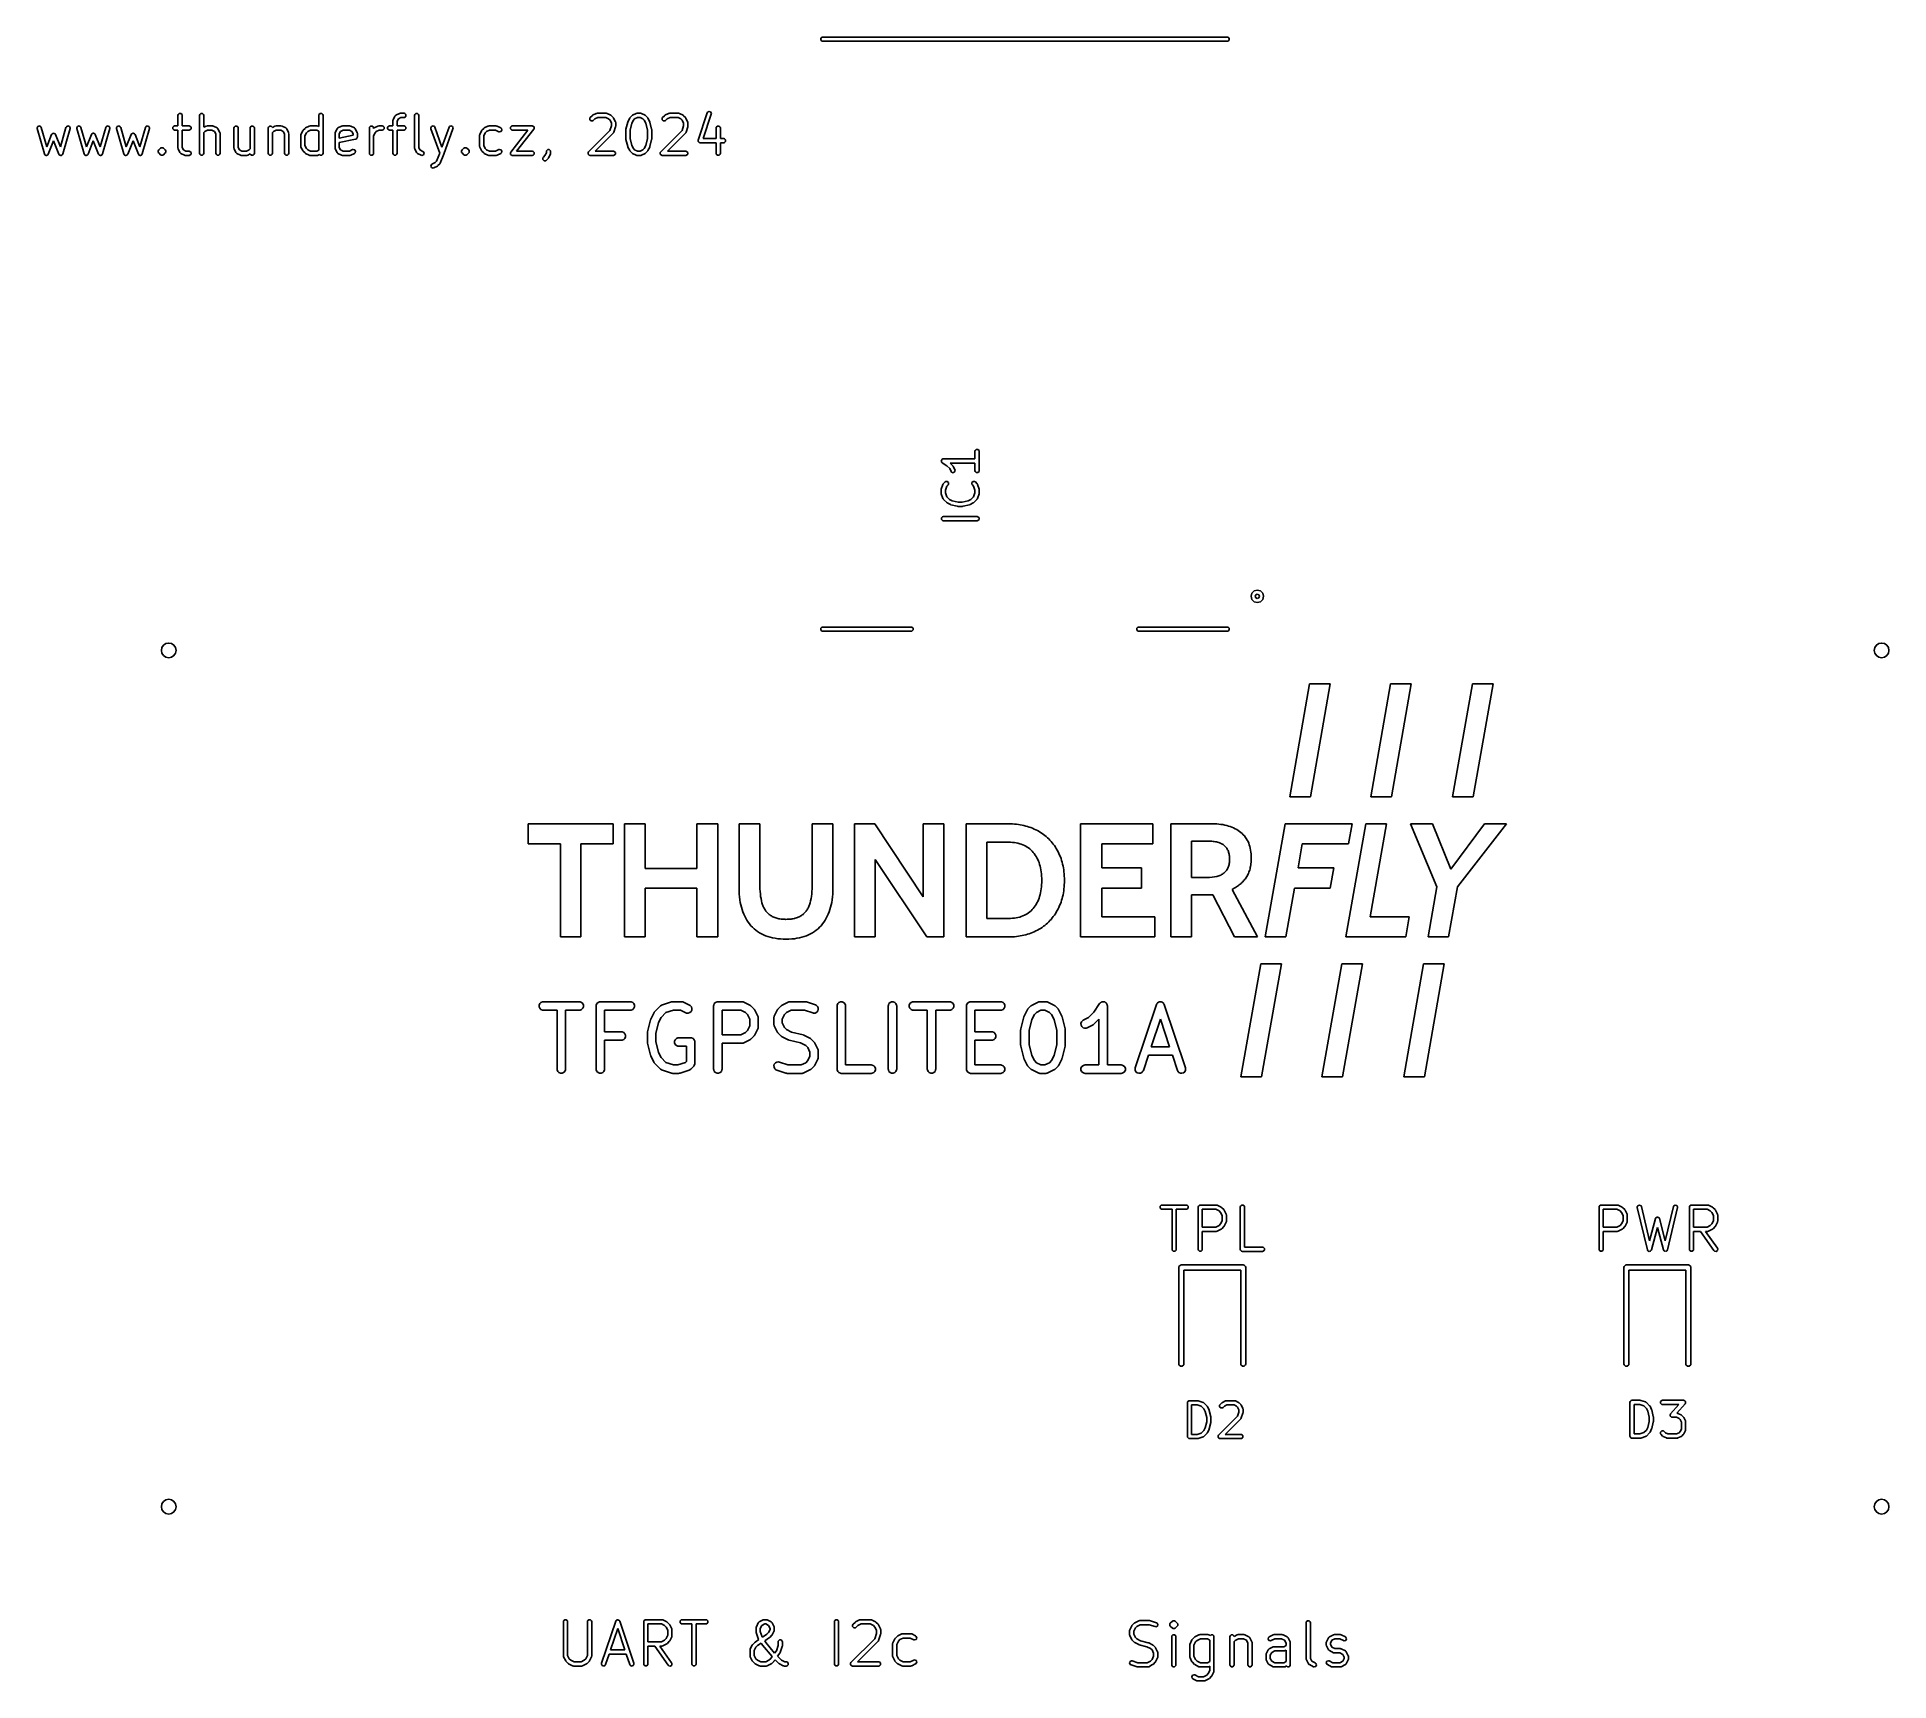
# Model space of a CAD drawing. Extents: x 4.43 to 6.16, y -4.89 to -3.36.
import ezdxf

# ---------------------------------------------------------------- set-up
doc = ezdxf.new("R2010")
doc.units = 0
doc.header["$MEASUREMENT"] = 0
doc.layers.add('BLACK', color=7, linetype='CONTINUOUS')

msp = doc.modelspace()

# ---------------------------------------------------------------- linework, layer by layer
at = {"layer": 'BLACK', "linetype": 'CONTINUOUS'}
for p, q in [((5.1641, -3.3589), (5.1651, -3.3578)), ((5.1641, -3.3604), (5.1641, -3.3589)), ((5.1651, -3.3615), (5.1641, -3.3604)), ((5.1651, -3.3578), (5.1659, -3.3577)), ((5.1659, -3.3616), (5.1651, -3.3615)), ((5.1659, -3.3577), (5.5438, -3.3577)), ((5.5438, -3.3616), (5.1659, -3.3616)), ((5.5438, -3.3577), (5.5446, -3.3578)), ((5.5446, -3.3615), (5.5438, -3.3616)), ((5.5446, -3.3578), (5.5457, -3.3589)), ((5.5457, -3.3604), (5.5446, -3.3615)), ((5.5457, -3.3589), (5.5457, -3.3604)), ((4.4321, -3.4425), (4.4328, -3.4412)), ((4.4321, -3.4432), (4.4321, -3.4425)), ((4.4328, -3.4412), (4.4343, -3.4407)), ((4.4343, -3.4407), (4.4356, -3.4415)), ((4.4356, -3.4415), (4.4359, -3.4422)), ((4.4359, -3.4422), (4.4411, -3.4602)), ((4.454, -3.4602), (4.4591, -3.4422)), ((4.4591, -3.4422), (4.4595, -3.4415)), ((4.4595, -3.4415), (4.4608, -3.4407)), ((4.4608, -3.4407), (4.4623, -3.4412)), ((4.4623, -3.4412), (4.463, -3.4425)), ((4.463, -3.4425), (4.4629, -3.4432)), ((4.4692, -3.4425), (4.4699, -3.4412)), ((4.4693, -3.4432), (4.4692, -3.4425)), ((4.4699, -3.4412), (4.4714, -3.4407)), ((4.4714, -3.4407), (4.4727, -3.4415)), ((4.4727, -3.4415), (4.473, -3.4422)), ((4.473, -3.4422), (4.4782, -3.4602)), ((4.4911, -3.4602), (4.4963, -3.4422)), ((4.4963, -3.4422), (4.4966, -3.4415)), ((4.4966, -3.4415), (4.4979, -3.4407)), ((4.4979, -3.4407), (4.4994, -3.4412)), ((4.4994, -3.4412), (4.5001, -3.4425)), ((4.5001, -3.4425), (4.5, -3.4432)), ((4.5063, -3.4425), (4.507, -3.4412)), ((4.5064, -3.4432), (4.5063, -3.4425)), ((4.507, -3.4412), (4.5085, -3.4407)), ((4.5085, -3.4407), (4.5098, -3.4415)), ((4.5098, -3.4415), (4.5102, -3.4422)), ((4.5102, -3.4422), (4.5153, -3.4602)), ((4.5282, -3.4602), (4.5334, -3.4422)), ((4.5334, -3.4422), (4.5337, -3.4415)), ((4.5337, -3.4415), (4.535, -3.4407)), ((4.535, -3.4407), (4.5365, -3.4412)), ((4.5365, -3.4412), (4.5372, -3.4425)), ((4.5372, -3.4425), (4.5372, -3.4432)), ((4.5588, -3.4419), (4.5598, -3.4409)), ((4.5588, -3.4435), (4.5588, -3.4419)), ((4.5598, -3.4409), (4.5606, -3.4407)), ((4.5606, -3.4407), (4.5637, -3.4407)), ((4.5637, -3.4309), (4.5638, -3.4301)), ((4.5637, -3.4407), (4.5637, -3.4309)), ((4.5638, -3.4301), (4.5649, -3.4291)), ((4.5649, -3.4291), (4.5664, -3.4291)), ((4.5664, -3.4291), (4.5675, -3.4301)), ((4.5675, -3.4301), (4.5676, -3.4309)), ((4.5676, -3.4309), (4.5676, -3.4407)), ((4.5676, -3.4407), (4.5741, -3.4407)), ((4.5741, -3.4407), (4.5748, -3.4409)), ((4.5748, -3.4409), (4.5759, -3.4419)), ((4.5759, -3.4419), (4.5759, -3.4435)), ((4.5839, -3.4309), (4.5841, -3.4301)), ((4.5839, -3.4663), (4.5839, -3.4309)), ((4.5841, -3.4301), (4.5851, -3.4291)), ((4.5851, -3.4291), (4.5866, -3.4291)), ((4.5866, -3.4291), (4.5877, -3.4301)), ((4.5877, -3.4301), (4.5879, -3.4309)), ((4.5879, -3.4309), (4.5879, -3.442)), ((4.5879, -3.442), (4.5901, -3.4409)), ((4.5901, -3.4409), (4.5902, -3.4409)), ((4.5902, -3.4409), (4.5905, -3.4408)), ((4.5902, -3.4409), (4.5902, -3.4409)), ((4.5905, -3.4408), (4.5908, -3.4407)), ((4.5908, -3.4407), (4.5909, -3.4408)), ((4.5909, -3.4408), (4.5909, -3.4407)), ((4.5909, -3.4407), (4.596, -3.4407)), ((4.596, -3.4407), (4.5961, -3.4408)), ((4.5961, -3.4408), (4.5961, -3.4407)), ((4.5961, -3.4407), (4.5965, -3.4408)), ((4.5965, -3.4408), (4.5968, -3.4409)), ((4.5968, -3.4409), (4.5968, -3.4409)), ((4.5968, -3.4409), (4.5969, -3.4409)), ((4.5969, -3.4409), (4.6003, -3.4426)), ((4.616, -3.4427), (4.6161, -3.4419)), ((4.6161, -3.4419), (4.6172, -3.4409)), ((4.6172, -3.4409), (4.6187, -3.4409)), ((4.6187, -3.4409), (4.6198, -3.4419)), ((4.6198, -3.4419), (4.6199, -3.4427)), ((4.6312, -3.4427), (4.6313, -3.4419)), ((4.6313, -3.4419), (4.6324, -3.4409)), ((4.6324, -3.4409), (4.6339, -3.4409)), ((4.6339, -3.4409), (4.6349, -3.4419)), ((4.6349, -3.4419), (4.6351, -3.4427)), ((4.648, -3.4427), (4.6482, -3.4419)), ((4.6482, -3.4419), (4.6492, -3.4409)), ((4.6492, -3.4409), (4.6508, -3.4409)), ((4.6508, -3.4409), (4.6518, -3.4419)), ((4.6518, -3.4419), (4.6519, -3.4421)), ((4.6519, -3.4421), (4.6542, -3.4409)), ((4.6542, -3.4409), (4.6543, -3.4409)), ((4.6543, -3.4409), (4.6546, -3.4408)), ((4.6543, -3.4409), (4.6543, -3.4409)), ((4.6546, -3.4408), (4.6549, -3.4407)), ((4.6549, -3.4407), (4.655, -3.4408)), ((4.655, -3.4408), (4.6551, -3.4407)), ((4.6551, -3.4407), (4.6601, -3.4407)), ((4.6601, -3.4407), (4.6602, -3.4408)), ((4.6602, -3.4408), (4.6603, -3.4407)), ((4.6603, -3.4407), (4.6606, -3.4408)), ((4.6606, -3.4408), (4.6609, -3.4409)), ((4.6609, -3.4409), (4.6609, -3.4409)), ((4.6609, -3.4409), (4.661, -3.4409)), ((4.661, -3.4409), (4.6644, -3.4426)), ((4.6829, -3.4426), (4.6862, -3.4409)), ((4.6862, -3.4409), (4.6863, -3.4409)), ((4.6863, -3.4409), (4.6864, -3.4409)), ((4.6864, -3.4409), (4.6867, -3.4408)), ((4.6867, -3.4408), (4.687, -3.4407)), ((4.687, -3.4407), (4.687, -3.4408)), ((4.687, -3.4408), (4.6871, -3.4407)), ((4.6871, -3.4407), (4.6939, -3.4407)), ((4.6939, -3.4407), (4.694, -3.4408)), ((4.694, -3.4408), (4.694, -3.4407)), ((4.694, -3.4407), (4.6943, -3.4408)), ((4.6943, -3.4408), (4.6946, -3.4409)), ((4.6946, -3.4409), (4.6947, -3.4409)), ((4.6947, -3.4409), (4.6948, -3.4409)), ((4.6948, -3.4409), (4.6953, -3.4412)), ((4.6953, -3.4309), (4.6954, -3.4301)), ((4.6953, -3.4412), (4.6953, -3.4309)), ((4.6954, -3.4301), (4.6965, -3.4291)), ((4.6965, -3.4291), (4.698, -3.4291)), ((4.698, -3.4291), (4.6991, -3.4301)), ((4.6991, -3.4301), (4.6992, -3.4309)), ((4.6992, -3.4309), (4.6992, -3.4663)), ((4.7132, -3.4426), (4.7166, -3.4409)), ((4.7166, -3.4409), (4.7167, -3.4409)), ((4.7167, -3.4409), (4.7171, -3.4408)), ((4.7167, -3.4409), (4.7167, -3.4409)), ((4.7171, -3.4408), (4.7174, -3.4407)), ((4.7174, -3.4407), (4.7174, -3.4408)), ((4.7174, -3.4408), (4.7175, -3.4407)), ((4.7175, -3.4407), (4.7242, -3.4407)), ((4.7242, -3.4407), (4.7243, -3.4408)), ((4.7243, -3.4408), (4.7244, -3.4407)), ((4.7244, -3.4407), (4.7247, -3.4408)), ((4.7247, -3.4408), (4.725, -3.4409)), ((4.725, -3.4409), (4.725, -3.4409)), ((4.725, -3.4409), (4.7251, -3.4409)), ((4.7251, -3.4409), (4.7285, -3.4426)), ((4.7425, -3.4427), (4.7427, -3.4419)), ((4.7427, -3.4419), (4.7437, -3.4409)), ((4.7437, -3.4409), (4.7452, -3.4409)), ((4.7452, -3.4409), (4.7463, -3.4419)), ((4.7463, -3.4419), (4.7465, -3.4427)), ((4.747, -3.4426), (4.7504, -3.4409)), ((4.7504, -3.4409), (4.7505, -3.4409)), ((4.7505, -3.4409), (4.7508, -3.4408)), ((4.7505, -3.4409), (4.7505, -3.4409)), ((4.7508, -3.4408), (4.7511, -3.4407)), ((4.7511, -3.4407), (4.7511, -3.4408)), ((4.7511, -3.4408), (4.7512, -3.4407)), ((4.7512, -3.4407), (4.7546, -3.4407)), ((4.7546, -3.4407), (4.7554, -3.4409)), ((4.7554, -3.4409), (4.7564, -3.4419)), ((4.7564, -3.4419), (4.7564, -3.4435)), ((4.7595, -3.4419), (4.7606, -3.4409)), ((4.7595, -3.4435), (4.7595, -3.4419)), ((4.7606, -3.4409), (4.7614, -3.4407)), ((4.7614, -3.4407), (4.7645, -3.4407)), ((4.7645, -3.4355), (4.7646, -3.4352)), ((4.7645, -3.4358), (4.7645, -3.4355)), ((4.7645, -3.4359), (4.7645, -3.4358)), ((4.7645, -3.436), (4.7645, -3.4359)), ((4.7645, -3.4407), (4.7645, -3.436)), ((4.7646, -3.4352), (4.7647, -3.4351)), ((4.7646, -3.4352), (4.7646, -3.4352)), ((4.7647, -3.4351), (4.7664, -3.4317)), ((4.7664, -3.4317), (4.7666, -3.4314)), ((4.7666, -3.4313), (4.7667, -3.4312)), ((4.7666, -3.4314), (4.7666, -3.4313)), ((4.7667, -3.4312), (4.7668, -3.4311)), ((4.7668, -3.4311), (4.7669, -3.4311)), ((4.7669, -3.4311), (4.7672, -3.4308)), ((4.7672, -3.4308), (4.7706, -3.4291)), ((4.7696, -3.434), (4.7684, -3.4364)), ((4.7684, -3.4364), (4.7684, -3.4407)), ((4.7684, -3.4407), (4.7749, -3.4407)), ((4.772, -3.4329), (4.7696, -3.434)), ((4.7706, -3.4291), (4.7707, -3.4291)), ((4.7707, -3.4291), (4.771, -3.429)), ((4.7707, -3.4291), (4.7707, -3.4291)), ((4.771, -3.429), (4.7713, -3.4289)), ((4.7713, -3.4289), (4.7714, -3.4289)), ((4.7714, -3.4289), (4.7715, -3.4289)), ((4.7715, -3.4289), (4.7749, -3.4289)), ((4.7749, -3.4329), (4.772, -3.4329)), ((4.7749, -3.4289), (4.7756, -3.4291)), ((4.7756, -3.4327), (4.7749, -3.4329)), ((4.7749, -3.4407), (4.7756, -3.4409)), ((4.7756, -3.4291), (4.7767, -3.4301)), ((4.7767, -3.4316), (4.7756, -3.4327)), ((4.7756, -3.4409), (4.7767, -3.4419)), ((4.7767, -3.4301), (4.7767, -3.4316)), ((4.7767, -3.4419), (4.7767, -3.4435)), ((4.7847, -3.4309), (4.7849, -3.4301)), ((4.7847, -3.4613), (4.7847, -3.4309)), ((4.7849, -3.4301), (4.7859, -3.4291)), ((4.7859, -3.4291), (4.7874, -3.4291)), ((4.7874, -3.4291), (4.7885, -3.4301)), ((4.7885, -3.4301), (4.7886, -3.4309)), ((4.7886, -3.4309), (4.7886, -3.4608)), ((4.7999, -3.4426), (4.8005, -3.4412)), ((4.8005, -3.4412), (4.802, -3.4407)), ((4.802, -3.4407), (4.8033, -3.4414)), ((4.8033, -3.4414), (4.8037, -3.442)), ((4.8037, -3.442), (4.8103, -3.4605)), ((4.8103, -3.4605), (4.8169, -3.442)), ((4.8169, -3.442), (4.8173, -3.4414)), ((4.8173, -3.4414), (4.8186, -3.4407)), ((4.8186, -3.4407), (4.8201, -3.4412)), ((4.8201, -3.4412), (4.8207, -3.4426)), ((4.8499, -3.4426), (4.8533, -3.4409)), ((4.8533, -3.4409), (4.8534, -3.4409)), ((4.8534, -3.4409), (4.8537, -3.4408)), ((4.8534, -3.4409), (4.8534, -3.4409)), ((4.8537, -3.4408), (4.854, -3.4407)), ((4.854, -3.4407), (4.8541, -3.4408)), ((4.8541, -3.4408), (4.8542, -3.4407)), ((4.8542, -3.4407), (4.8609, -3.4407)), ((4.8609, -3.4407), (4.861, -3.4408)), ((4.861, -3.4408), (4.8611, -3.4407)), ((4.8611, -3.4407), (4.8614, -3.4408)), ((4.8614, -3.4408), (4.8617, -3.4409)), ((4.8617, -3.4409), (4.8617, -3.4409)), ((4.8617, -3.4409), (4.8618, -3.4409)), ((4.8618, -3.4409), (4.8652, -3.4426)), ((4.8743, -3.4419), (4.8753, -3.4409)), ((4.8743, -3.4435), (4.8743, -3.4419)), ((4.8753, -3.4409), (4.8761, -3.4407)), ((4.8761, -3.4407), (4.8947, -3.4407)), ((4.8947, -3.4407), (4.8951, -3.4408)), ((4.8951, -3.4408), (4.8952, -3.4408)), ((4.8952, -3.4408), (4.8952, -3.4409)), ((4.8952, -3.4409), (4.8954, -3.4409)), ((4.8954, -3.4409), (4.8959, -3.4413)), ((4.8959, -3.4413), (4.8964, -3.4417)), ((4.8964, -3.4417), (4.8964, -3.4419)), ((4.8964, -3.4419), (4.8965, -3.4419)), ((4.8965, -3.4419), (4.8965, -3.4426)), ((4.9485, -3.4335), (4.9489, -3.4329)), ((4.9485, -3.435), (4.9485, -3.4335)), ((4.9496, -3.4361), (4.9485, -3.435)), ((4.9489, -3.4329), (4.9506, -3.4312)), ((4.9511, -3.4361), (4.9496, -3.4361)), ((4.9506, -3.4312), (4.9509, -3.431)), ((4.9509, -3.431), (4.9511, -3.4308)), ((4.9511, -3.4308), (4.9545, -3.4291)), ((4.9517, -3.4357), (4.9511, -3.4361)), ((4.9532, -3.4342), (4.9517, -3.4357)), ((4.9559, -3.4329), (4.9532, -3.4342)), ((4.9545, -3.4291), (4.9546, -3.4291)), ((4.9546, -3.4291), (4.955, -3.429)), ((4.9546, -3.4291), (4.9546, -3.4291)), ((4.955, -3.429), (4.9553, -3.4289)), ((4.9553, -3.4289), (4.9553, -3.4289)), ((4.9553, -3.4289), (4.9554, -3.4289)), ((4.9554, -3.4289), (4.9638, -3.4289)), ((4.9634, -3.4329), (4.9559, -3.4329)), ((4.966, -3.4342), (4.9634, -3.4329)), ((4.9638, -3.4289), (4.9639, -3.4289)), ((4.9639, -3.4289), (4.964, -3.4289)), ((4.964, -3.4289), (4.9643, -3.429)), ((4.9643, -3.429), (4.9646, -3.4291)), ((4.9646, -3.4291), (4.9646, -3.4291)), ((4.9646, -3.4291), (4.9647, -3.4291)), ((4.9647, -3.4291), (4.9681, -3.4308)), ((4.9673, -3.4354), (4.966, -3.4342)), ((4.9672, -3.445), (4.9686, -3.4407)), ((4.9686, -3.4381), (4.9673, -3.4354)), ((4.9681, -3.4308), (4.9683, -3.431)), ((4.9683, -3.431), (4.9686, -3.4312)), ((4.9686, -3.4312), (4.9703, -3.4329)), ((4.9686, -3.4407), (4.9686, -3.4381)), ((4.9703, -3.4329), (4.9705, -3.4331)), ((4.9705, -3.4331), (4.9707, -3.4334)), ((4.9707, -3.4334), (4.9723, -3.4368)), ((4.9725, -3.4416), (4.9708, -3.4467)), ((4.9723, -3.4368), (4.9724, -3.4369)), ((4.9724, -3.4369), (4.9724, -3.4369)), ((4.9724, -3.4369), (4.9725, -3.4372)), ((4.9725, -3.4372), (4.9726, -3.4375)), ((4.9726, -3.4375), (4.9725, -3.4375)), ((4.9725, -3.4375), (4.9726, -3.4376)), ((4.9726, -3.441), (4.9725, -3.4413)), ((4.9725, -3.4413), (4.9725, -3.4416)), ((4.9726, -3.4376), (4.9726, -3.441)), ((4.9822, -3.4439), (4.9839, -3.4372)), ((4.9839, -3.4372), (4.984, -3.437)), ((4.984, -3.4368), (4.9857, -3.4334)), ((4.984, -3.437), (4.984, -3.4368)), ((4.9857, -3.4334), (4.9859, -3.4331)), ((4.9859, -3.4331), (4.9861, -3.4329)), ((4.9861, -3.4329), (4.9878, -3.4312)), ((4.9876, -3.4383), (4.9861, -3.4446)), ((4.9891, -3.4354), (4.9876, -3.4383)), ((4.9878, -3.4312), (4.988, -3.431)), ((4.988, -3.431), (4.9883, -3.4308)), ((4.9883, -3.4308), (4.9916, -3.4291)), ((4.9903, -3.4342), (4.9891, -3.4354)), ((4.993, -3.4329), (4.9903, -3.4342)), ((4.9916, -3.4291), (4.9917, -3.4291)), ((4.9917, -3.4291), (4.9918, -3.4291)), ((4.9918, -3.4291), (4.9921, -3.429)), ((4.9921, -3.429), (4.9924, -3.4289)), ((4.9924, -3.4289), (4.9924, -3.4289)), ((4.9924, -3.4289), (4.9925, -3.4289)), ((4.9925, -3.4289), (4.9959, -3.4289)), ((4.9954, -3.4329), (4.993, -3.4329)), ((4.9981, -3.4342), (4.9954, -3.4329)), ((4.9959, -3.4289), (4.996, -3.4289)), ((4.996, -3.4289), (4.996, -3.4289)), ((4.996, -3.4289), (4.9963, -3.429)), ((4.9963, -3.429), (4.9967, -3.4291)), ((4.9967, -3.4291), (4.9967, -3.4291)), ((4.9967, -3.4291), (4.9968, -3.4291)), ((4.9968, -3.4291), (5.0002, -3.4308)), ((4.9993, -3.4354), (4.9981, -3.4342)), ((5.0008, -3.4383), (4.9993, -3.4354)), ((5.0002, -3.4308), (5.0004, -3.431)), ((5.0004, -3.431), (5.0007, -3.4312)), ((5.0007, -3.4312), (5.0024, -3.4329)), ((5.0024, -3.4446), (5.0008, -3.4383)), ((5.0024, -3.4329), (5.0025, -3.4331)), ((5.0025, -3.4331), (5.0027, -3.4334)), ((5.0027, -3.4334), (5.0044, -3.4368)), ((5.0044, -3.4368), (5.0045, -3.437)), ((5.0045, -3.437), (5.0046, -3.4372)), ((5.0046, -3.4372), (5.0062, -3.4439)), ((5.016, -3.4335), (5.0164, -3.4329)), ((5.016, -3.435), (5.016, -3.4335)), ((5.0171, -3.4361), (5.016, -3.435)), ((5.0164, -3.4329), (5.0181, -3.4312)), ((5.0186, -3.4361), (5.0171, -3.4361)), ((5.0181, -3.4312), (5.0184, -3.431)), ((5.0184, -3.431), (5.0186, -3.4308)), ((5.0186, -3.4308), (5.022, -3.4291)), ((5.0192, -3.4357), (5.0186, -3.4361)), ((5.0207, -3.4342), (5.0192, -3.4357)), ((5.0234, -3.4329), (5.0207, -3.4342)), ((5.022, -3.4291), (5.0221, -3.4291)), ((5.0221, -3.4291), (5.0225, -3.429)), ((5.0221, -3.4291), (5.0221, -3.4291)), ((5.0225, -3.429), (5.0228, -3.4289)), ((5.0228, -3.4289), (5.0228, -3.4289)), ((5.0228, -3.4289), (5.0229, -3.4289)), ((5.0229, -3.4289), (5.0313, -3.4289)), ((5.0309, -3.4329), (5.0234, -3.4329)), ((5.0335, -3.4342), (5.0309, -3.4329)), ((5.0313, -3.4289), (5.0314, -3.4289)), ((5.0314, -3.4289), (5.0315, -3.4289)), ((5.0315, -3.4289), (5.0318, -3.429)), ((5.0318, -3.429), (5.0321, -3.4291)), ((5.0321, -3.4291), (5.0321, -3.4291)), ((5.0321, -3.4291), (5.0322, -3.4291)), ((5.0322, -3.4291), (5.0356, -3.4308)), ((5.0348, -3.4354), (5.0335, -3.4342)), ((5.0347, -3.445), (5.0361, -3.4407)), ((5.0361, -3.4381), (5.0348, -3.4354)), ((5.0356, -3.4308), (5.0358, -3.431)), ((5.0358, -3.431), (5.0361, -3.4312)), ((5.0361, -3.4312), (5.0378, -3.4329)), ((5.0361, -3.4407), (5.0361, -3.4381)), ((5.0378, -3.4329), (5.038, -3.4331)), ((5.038, -3.4331), (5.0382, -3.4334)), ((5.0382, -3.4334), (5.0398, -3.4368)), ((5.0399, -3.4416), (5.0383, -3.4467)), ((5.0398, -3.4368), (5.0399, -3.4369)), ((5.0399, -3.4369), (5.0399, -3.4369)), ((5.0399, -3.4369), (5.04, -3.4372)), ((5.04, -3.4413), (5.0399, -3.4416)), ((5.04, -3.4372), (5.04, -3.4375)), ((5.04, -3.4375), (5.04, -3.4375)), ((5.04, -3.4375), (5.04, -3.4376)), ((5.04, -3.4376), (5.04, -3.441)), ((5.04, -3.441), (5.04, -3.4413)), ((5.0497, -3.4539), (5.0581, -3.4286)), ((5.0619, -3.4298), (5.0543, -3.4525)), ((5.0581, -3.4286), (5.0585, -3.4279)), ((5.0585, -3.4279), (5.0599, -3.4272)), ((5.0599, -3.4272), (5.0613, -3.4277)), ((5.0613, -3.4277), (5.062, -3.4291)), ((5.062, -3.4291), (5.0619, -3.4298)), ((5.0665, -3.4427), (5.0666, -3.4419)), ((5.0666, -3.4419), (5.0677, -3.4409)), ((5.0677, -3.4409), (5.0692, -3.4409)), ((5.0692, -3.4409), (5.0703, -3.4419)), ((5.0703, -3.4419), (5.0704, -3.4427)), ((4.4389, -3.4669), (4.4321, -3.4432)), ((4.4411, -3.4602), (4.4457, -3.4487)), ((4.4475, -3.4548), (4.4426, -3.4671)), ((4.4457, -3.4487), (4.4461, -3.4481)), ((4.4461, -3.4481), (4.4462, -3.448)), ((4.4461, -3.4481), (4.4461, -3.4481)), ((4.4462, -3.448), (4.4468, -3.4478)), ((4.4468, -3.4478), (4.4475, -3.4475)), ((4.4475, -3.4475), (4.4475, -3.4475)), ((4.4475, -3.4475), (4.4476, -3.4475)), ((4.4524, -3.4671), (4.4475, -3.4548)), ((4.4476, -3.4475), (4.4482, -3.4478)), ((4.4482, -3.4478), (4.4489, -3.448)), ((4.4489, -3.448), (4.4489, -3.4481)), ((4.4489, -3.4481), (4.4489, -3.4481)), ((4.4489, -3.4481), (4.4494, -3.4487)), ((4.4494, -3.4487), (4.454, -3.4602)), ((4.4629, -3.4432), (4.4562, -3.4669)), ((4.476, -3.4669), (4.4693, -3.4432)), ((4.4782, -3.4602), (4.4828, -3.4487)), ((4.4846, -3.4548), (4.4797, -3.4671)), ((4.4828, -3.4487), (4.4832, -3.4481)), ((4.4832, -3.4481), (4.4833, -3.4481)), ((4.4833, -3.448), (4.484, -3.4478)), ((4.4833, -3.4481), (4.4833, -3.448)), ((4.484, -3.4478), (4.4846, -3.4475)), ((4.4846, -3.4475), (4.4846, -3.4475)), ((4.4846, -3.4475), (4.4847, -3.4475)), ((4.4896, -3.4671), (4.4846, -3.4548)), ((4.4847, -3.4475), (4.4853, -3.4478)), ((4.4853, -3.4478), (4.486, -3.448)), ((4.486, -3.448), (4.486, -3.4481)), ((4.486, -3.4481), (4.4861, -3.4481)), ((4.4861, -3.4481), (4.4865, -3.4487)), ((4.4865, -3.4487), (4.4911, -3.4602)), ((4.5, -3.4432), (4.4933, -3.4669)), ((4.5131, -3.4669), (4.5064, -3.4432)), ((4.5153, -3.4602), (4.5199, -3.4487)), ((4.5218, -3.4548), (4.5168, -3.4671)), ((4.5199, -3.4487), (4.5204, -3.4481)), ((4.5204, -3.448), (4.5211, -3.4478)), ((4.5204, -3.4481), (4.5204, -3.448)), ((4.5204, -3.4481), (4.5204, -3.4481)), ((4.5211, -3.4478), (4.5217, -3.4475)), ((4.5217, -3.4475), (4.5218, -3.4475)), ((4.5218, -3.4475), (4.5218, -3.4475)), ((4.5218, -3.4475), (4.5225, -3.4478)), ((4.5267, -3.4671), (4.5218, -3.4548)), ((4.5225, -3.4478), (4.5231, -3.448)), ((4.5231, -3.448), (4.5232, -3.4481)), ((4.5232, -3.4481), (4.5232, -3.4481)), ((4.5232, -3.4481), (4.5236, -3.4487)), ((4.5236, -3.4487), (4.5282, -3.4602)), ((4.5372, -3.4432), (4.5304, -3.4669)), ((4.5598, -3.4445), (4.5588, -3.4435)), ((4.5606, -3.4447), (4.5598, -3.4445)), ((4.5637, -3.4447), (4.5606, -3.4447)), ((4.5637, -3.4613), (4.5637, -3.4447)), ((4.5741, -3.4447), (4.5676, -3.4447)), ((4.5676, -3.4447), (4.5676, -3.4608)), ((4.5748, -3.4445), (4.5741, -3.4447)), ((4.5759, -3.4435), (4.5748, -3.4445)), ((4.5887, -3.446), (4.5879, -3.4469)), ((4.5879, -3.4469), (4.5879, -3.4663)), ((4.5914, -3.4447), (4.5887, -3.446)), ((4.5955, -3.4447), (4.5914, -3.4447)), ((4.5979, -3.4459), (4.5955, -3.4447)), ((4.5991, -3.4482), (4.5979, -3.4459)), ((4.5991, -3.4663), (4.5991, -3.4482)), ((4.6003, -3.4426), (4.6006, -3.4429)), ((4.6006, -3.4429), (4.6007, -3.4429)), ((4.6007, -3.4429), (4.6008, -3.443)), ((4.6008, -3.443), (4.6009, -3.4431)), ((4.6009, -3.4431), (4.6009, -3.4432)), ((4.6009, -3.4432), (4.6011, -3.4435)), ((4.6011, -3.4435), (4.6028, -3.4469)), ((4.6028, -3.4469), (4.6029, -3.447)), ((4.6029, -3.447), (4.6029, -3.447)), ((4.6029, -3.447), (4.603, -3.4473)), ((4.603, -3.4473), (4.603, -3.4476)), ((4.603, -3.4476), (4.603, -3.4477)), ((4.603, -3.4477), (4.603, -3.4478)), ((4.603, -3.4478), (4.603, -3.4663)), ((4.616, -3.4613), (4.616, -3.4427)), ((4.6199, -3.4427), (4.6199, -3.4608)), ((4.6312, -3.4621), (4.6312, -3.4427)), ((4.6351, -3.4427), (4.6351, -3.4663)), ((4.648, -3.4663), (4.648, -3.4427)), ((4.6529, -3.446), (4.652, -3.4469)), ((4.652, -3.4469), (4.652, -3.4663)), ((4.6555, -3.4447), (4.6529, -3.446)), ((4.6597, -3.4447), (4.6555, -3.4447)), ((4.662, -3.4459), (4.6597, -3.4447)), ((4.6632, -3.4482), (4.662, -3.4459)), ((4.6632, -3.4663), (4.6632, -3.4482)), ((4.6644, -3.4426), (4.6647, -3.4429)), ((4.6647, -3.4429), (4.6648, -3.4429)), ((4.6648, -3.4429), (4.6649, -3.443)), ((4.6649, -3.443), (4.665, -3.4431)), ((4.665, -3.4431), (4.665, -3.4432)), ((4.665, -3.4432), (4.6653, -3.4435)), ((4.6653, -3.4435), (4.6669, -3.4469)), ((4.6669, -3.4469), (4.667, -3.447)), ((4.667, -3.447), (4.667, -3.447)), ((4.667, -3.447), (4.6671, -3.4473)), ((4.6671, -3.4473), (4.6672, -3.4476)), ((4.6672, -3.4476), (4.6671, -3.4477)), ((4.6671, -3.4477), (4.6672, -3.4478)), ((4.6672, -3.4478), (4.6672, -3.4663)), ((4.6784, -3.4493), (4.6785, -3.449)), ((4.6784, -3.4494), (4.6784, -3.4493)), ((4.6784, -3.4495), (4.6784, -3.4494)), ((4.6784, -3.4596), (4.6784, -3.4495)), ((4.6784, -3.4597), (4.6784, -3.4596)), ((4.6785, -3.46), (4.6784, -3.4597)), ((4.6784, -3.4597), (4.6784, -3.4597)), ((4.6785, -3.449), (4.6786, -3.4487)), ((4.6786, -3.4486), (4.6803, -3.4452)), ((4.6786, -3.4487), (4.6786, -3.4486)), ((4.6786, -3.4487), (4.6786, -3.4487)), ((4.6803, -3.4452), (4.6805, -3.4449)), ((4.6805, -3.4449), (4.6807, -3.4447)), ((4.6807, -3.4447), (4.6824, -3.443)), ((4.6837, -3.4472), (4.6823, -3.4499)), ((4.6823, -3.4499), (4.6823, -3.4591)), ((4.6823, -3.4591), (4.6837, -3.4618)), ((4.6824, -3.443), (4.6826, -3.4428)), ((4.6826, -3.4428), (4.6829, -3.4426)), ((4.6849, -3.446), (4.6837, -3.4472)), ((4.6876, -3.4447), (4.6849, -3.446)), ((4.6934, -3.4447), (4.6876, -3.4447)), ((4.6953, -3.4456), (4.6934, -3.4447)), ((4.6953, -3.4634), (4.6953, -3.4456)), ((4.7105, -3.4476), (4.7106, -3.4473)), ((4.7105, -3.4477), (4.7105, -3.4476)), ((4.7105, -3.4478), (4.7105, -3.4477)), ((4.7105, -3.4613), (4.7105, -3.4478)), ((4.7106, -3.447), (4.7107, -3.4469)), ((4.7106, -3.4473), (4.7106, -3.447)), ((4.7106, -3.447), (4.7106, -3.447)), ((4.7107, -3.4469), (4.7124, -3.4435)), ((4.7124, -3.4435), (4.7126, -3.4432)), ((4.7126, -3.4431), (4.7127, -3.443)), ((4.7126, -3.4432), (4.7126, -3.4431)), ((4.7127, -3.443), (4.7128, -3.4429)), ((4.7128, -3.4429), (4.7129, -3.4429)), ((4.7129, -3.4429), (4.7132, -3.4426)), ((4.7156, -3.4459), (4.7144, -3.4482)), ((4.7144, -3.4482), (4.7144, -3.4521)), ((4.7144, -3.4521), (4.7273, -3.4495)), ((4.7297, -3.4531), (4.7144, -3.4561)), ((4.7144, -3.4561), (4.7144, -3.4608)), ((4.718, -3.4447), (4.7156, -3.4459)), ((4.7238, -3.4447), (4.718, -3.4447)), ((4.7262, -3.4459), (4.7238, -3.4447)), ((4.7273, -3.4482), (4.7262, -3.4459)), ((4.7273, -3.4495), (4.7273, -3.4482)), ((4.7285, -3.4426), (4.7288, -3.4429)), ((4.7288, -3.4429), (4.7289, -3.4429)), ((4.7289, -3.4429), (4.729, -3.443)), ((4.729, -3.443), (4.7291, -3.4431)), ((4.7291, -3.4431), (4.7291, -3.4432)), ((4.7291, -3.4432), (4.7294, -3.4435)), ((4.7294, -3.4435), (4.7311, -3.4469)), ((4.73, -3.453), (4.7297, -3.4531)), ((4.7301, -3.453), (4.73, -3.453)), ((4.7304, -3.4528), (4.7301, -3.4529)), ((4.7301, -3.4529), (4.7301, -3.453)), ((4.7307, -3.4523), (4.7304, -3.4528)), ((4.7311, -3.4519), (4.7307, -3.4523)), ((4.7311, -3.4469), (4.7311, -3.447)), ((4.7311, -3.447), (4.7311, -3.447)), ((4.7311, -3.447), (4.7312, -3.4473)), ((4.7312, -3.4516), (4.7311, -3.4519)), ((4.7312, -3.4473), (4.7313, -3.4476)), ((4.7313, -3.4511), (4.7312, -3.4514)), ((4.7312, -3.4514), (4.7312, -3.4515)), ((4.7312, -3.4515), (4.7312, -3.4516)), ((4.7313, -3.4476), (4.7313, -3.4477)), ((4.7313, -3.4477), (4.7313, -3.4478)), ((4.7313, -3.4478), (4.7313, -3.4511)), ((4.7425, -3.4663), (4.7425, -3.4427)), ((4.7465, -3.4427), (4.7465, -3.443)), ((4.7465, -3.443), (4.7467, -3.4428)), ((4.7465, -3.443), (4.7465, -3.443)), ((4.7478, -3.4472), (4.7465, -3.4499)), ((4.7465, -3.4499), (4.7465, -3.4663)), ((4.7467, -3.4428), (4.747, -3.4426)), ((4.749, -3.446), (4.7478, -3.4472)), ((4.7517, -3.4447), (4.749, -3.446)), ((4.7546, -3.4447), (4.7517, -3.4447)), ((4.7554, -3.4445), (4.7546, -3.4447)), ((4.7564, -3.4435), (4.7554, -3.4445)), ((4.7606, -3.4445), (4.7595, -3.4435)), ((4.7614, -3.4447), (4.7606, -3.4445)), ((4.7645, -3.4447), (4.7614, -3.4447)), ((4.7645, -3.4663), (4.7645, -3.4447)), ((4.7749, -3.4447), (4.7684, -3.4447)), ((4.7684, -3.4447), (4.7684, -3.4663)), ((4.7756, -3.4445), (4.7749, -3.4447)), ((4.7767, -3.4435), (4.7756, -3.4445)), ((4.8, -3.4434), (4.7999, -3.4426)), ((4.8082, -3.4663), (4.8, -3.4434)), ((4.8206, -3.4434), (4.8121, -3.467)), ((4.8207, -3.4426), (4.8206, -3.4434)), ((4.8454, -3.4495), (4.8455, -3.4494)), ((4.8454, -3.4596), (4.8454, -3.4495)), ((4.8455, -3.4597), (4.8454, -3.4596)), ((4.8455, -3.449), (4.8456, -3.4487)), ((4.8455, -3.4493), (4.8455, -3.449)), ((4.8455, -3.4494), (4.8455, -3.4493)), ((4.8455, -3.46), (4.8455, -3.4597)), ((4.8455, -3.4597), (4.8455, -3.4597)), ((4.8456, -3.4487), (4.8457, -3.4486)), ((4.8456, -3.4487), (4.8456, -3.4487)), ((4.8457, -3.4486), (4.8473, -3.4452)), ((4.8473, -3.4452), (4.8475, -3.4449)), ((4.8475, -3.4449), (4.8477, -3.4447)), ((4.8477, -3.4447), (4.8494, -3.443)), ((4.8494, -3.443), (4.8497, -3.4428)), ((4.8507, -3.4472), (4.8494, -3.4499)), ((4.8494, -3.4499), (4.8494, -3.4591)), ((4.8494, -3.4591), (4.8507, -3.4618)), ((4.8497, -3.4428), (4.8499, -3.4426)), ((4.852, -3.446), (4.8507, -3.4472)), ((4.8546, -3.4447), (4.852, -3.446)), ((4.8604, -3.4447), (4.8546, -3.4447)), ((4.8634, -3.4462), (4.8604, -3.4447)), ((4.8641, -3.4464), (4.8634, -3.4462)), ((4.8656, -3.4459), (4.8641, -3.4464)), ((4.8652, -3.4426), (4.8658, -3.4431)), ((4.8663, -3.4445), (4.8656, -3.4459)), ((4.8658, -3.4431), (4.8663, -3.4445)), ((4.8753, -3.4445), (4.8743, -3.4435)), ((4.8746, -3.4651), (4.8906, -3.4447)), ((4.8761, -3.4447), (4.8753, -3.4445)), ((4.8906, -3.4447), (4.8761, -3.4447)), ((4.8962, -3.4439), (4.8801, -3.4644)), ((4.8964, -3.4435), (4.8962, -3.4439)), ((4.8965, -3.4435), (4.8964, -3.4435)), ((4.8965, -3.4426), (4.8966, -3.4432)), ((4.8966, -3.4432), (4.8965, -3.4434)), ((4.8965, -3.4434), (4.8965, -3.4435)), ((4.9473, -3.4649), (4.9672, -3.445)), ((4.9703, -3.4475), (4.9534, -3.4644)), ((4.9704, -3.4474), (4.9703, -3.4474)), ((4.9703, -3.4474), (4.9703, -3.4475)), ((4.9705, -3.4471), (4.9704, -3.4474)), ((4.9707, -3.4468), (4.9705, -3.4471)), ((4.9708, -3.4467), (4.9707, -3.4468)), ((4.9707, -3.4468), (4.9707, -3.4468)), ((4.9821, -3.4444), (4.9822, -3.4442)), ((4.9821, -3.4528), (4.9821, -3.4444)), ((4.9822, -3.4531), (4.9821, -3.4528)), ((4.9822, -3.4442), (4.9822, -3.4439)), ((4.9822, -3.4533), (4.9822, -3.4531)), ((4.9839, -3.4601), (4.9822, -3.4533)), ((4.9861, -3.4446), (4.9861, -3.4526)), ((4.9861, -3.4526), (4.9876, -3.4589)), ((4.9876, -3.4589), (4.9891, -3.4618)), ((4.9993, -3.4618), (5.0008, -3.4589)), ((5.0008, -3.4589), (5.0024, -3.4526)), ((5.0024, -3.4526), (5.0024, -3.4446)), ((5.0062, -3.4533), (5.0046, -3.4601)), ((5.0062, -3.4439), (5.0063, -3.4442)), ((5.0063, -3.4531), (5.0062, -3.4533)), ((5.0063, -3.4442), (5.0063, -3.4444)), ((5.0063, -3.4444), (5.0063, -3.4528)), ((5.0063, -3.4528), (5.0063, -3.4531)), ((5.0148, -3.4649), (5.0347, -3.445)), ((5.0378, -3.4475), (5.0209, -3.4644)), ((5.0379, -3.4474), (5.0378, -3.4474)), ((5.0378, -3.4474), (5.0378, -3.4475)), ((5.038, -3.4471), (5.0379, -3.4474)), ((5.0382, -3.4468), (5.038, -3.4471)), ((5.0383, -3.4467), (5.0382, -3.4468)), ((5.0382, -3.4468), (5.0382, -3.4468)), ((5.0496, -3.4547), (5.0497, -3.4539)), ((5.0498, -3.4549), (5.0496, -3.4547)), ((5.0498, -3.4553), (5.0498, -3.4549)), ((5.0501, -3.4556), (5.0498, -3.4553)), ((5.0503, -3.456), (5.0501, -3.4556)), ((5.0506, -3.4561), (5.0503, -3.456)), ((5.0508, -3.4563), (5.0506, -3.4561)), ((5.0516, -3.4565), (5.0508, -3.4563)), ((5.0665, -3.4565), (5.0516, -3.4565)), ((5.0543, -3.4525), (5.0665, -3.4525)), ((5.0665, -3.4525), (5.0665, -3.4427)), ((5.0665, -3.4663), (5.0665, -3.4565)), ((5.0704, -3.4427), (5.0704, -3.4525)), ((5.0704, -3.4525), (5.0735, -3.4525)), ((5.0735, -3.4565), (5.0704, -3.4565)), ((5.0704, -3.4565), (5.0704, -3.4663)), ((5.0735, -3.4525), (5.0743, -3.4527)), ((5.0743, -3.4563), (5.0735, -3.4565)), ((5.0743, -3.4527), (5.0753, -3.4538)), ((5.0753, -3.4553), (5.0743, -3.4563)), ((5.0753, -3.4538), (5.0753, -3.4553)), ((4.4392, -3.4675), (4.4389, -3.4669)), ((4.4394, -3.4676), (4.4392, -3.4675)), ((4.4394, -3.4677), (4.4394, -3.4676)), ((4.44, -3.468), (4.4394, -3.4677)), ((4.4406, -3.4683), (4.44, -3.468)), ((4.4407, -3.4682), (4.4406, -3.4683)), ((4.4408, -3.4683), (4.4407, -3.4682)), ((4.4414, -3.468), (4.4408, -3.4683)), ((4.442, -3.4679), (4.4414, -3.468)), ((4.4421, -3.4678), (4.442, -3.4679)), ((4.4422, -3.4677), (4.4421, -3.4678)), ((4.4426, -3.4671), (4.4422, -3.4677)), ((4.4529, -3.4677), (4.4524, -3.4671)), ((4.453, -3.4678), (4.4529, -3.4677)), ((4.4531, -3.4679), (4.453, -3.4678)), ((4.4537, -3.468), (4.4531, -3.4679)), ((4.4543, -3.4683), (4.4537, -3.468)), ((4.4544, -3.4682), (4.4543, -3.4683)), ((4.4545, -3.4683), (4.4544, -3.4682)), ((4.4551, -3.468), (4.4545, -3.4683)), ((4.4557, -3.4677), (4.4551, -3.468)), ((4.4558, -3.4675), (4.4557, -3.4676)), ((4.4557, -3.4676), (4.4557, -3.4677)), ((4.4562, -3.4669), (4.4558, -3.4675)), ((4.4764, -3.4675), (4.476, -3.4669)), ((4.4765, -3.4676), (4.4764, -3.4675)), ((4.4765, -3.4677), (4.4765, -3.4676)), ((4.4771, -3.468), (4.4765, -3.4677)), ((4.4777, -3.4683), (4.4771, -3.468)), ((4.4778, -3.4682), (4.4777, -3.4683)), ((4.4779, -3.4683), (4.4778, -3.4682)), ((4.4785, -3.468), (4.4779, -3.4683)), ((4.4791, -3.4679), (4.4785, -3.468)), ((4.4792, -3.4678), (4.4791, -3.4679)), ((4.4793, -3.4677), (4.4792, -3.4678)), ((4.4797, -3.4671), (4.4793, -3.4677)), ((4.49, -3.4677), (4.4896, -3.4671)), ((4.4901, -3.4678), (4.49, -3.4677)), ((4.4902, -3.4679), (4.4901, -3.4678)), ((4.4908, -3.468), (4.4902, -3.4679)), ((4.4914, -3.4683), (4.4908, -3.468)), ((4.4915, -3.4682), (4.4914, -3.4683)), ((4.4916, -3.4683), (4.4915, -3.4682)), ((4.4922, -3.468), (4.4916, -3.4683)), ((4.4928, -3.4677), (4.4922, -3.468)), ((4.4929, -3.4675), (4.4928, -3.4676)), ((4.4928, -3.4676), (4.4928, -3.4677)), ((4.4933, -3.4669), (4.4929, -3.4675)), ((4.5135, -3.4675), (4.5131, -3.4669)), ((4.5136, -3.4676), (4.5135, -3.4675)), ((4.5136, -3.4677), (4.5136, -3.4676)), ((4.5142, -3.468), (4.5136, -3.4677)), ((4.5148, -3.4683), (4.5142, -3.468)), ((4.5149, -3.4682), (4.5148, -3.4683)), ((4.515, -3.4683), (4.5149, -3.4682)), ((4.5156, -3.468), (4.515, -3.4683)), ((4.5162, -3.4679), (4.5156, -3.468)), ((4.5163, -3.4678), (4.5162, -3.4679)), ((4.5164, -3.4677), (4.5163, -3.4678)), ((4.5168, -3.4671), (4.5164, -3.4677)), ((4.5271, -3.4677), (4.5267, -3.4671)), ((4.5272, -3.4678), (4.5271, -3.4677)), ((4.5273, -3.4679), (4.5272, -3.4678)), ((4.5279, -3.468), (4.5273, -3.4679)), ((4.5285, -3.4683), (4.5279, -3.468)), ((4.5286, -3.4682), (4.5285, -3.4683)), ((4.5287, -3.4683), (4.5286, -3.4682)), ((4.5293, -3.468), (4.5287, -3.4683)), ((4.5299, -3.4677), (4.5293, -3.468)), ((4.5301, -3.4675), (4.5299, -3.4676)), ((4.5299, -3.4676), (4.5299, -3.4677)), ((4.5304, -3.4669), (4.5301, -3.4675)), ((4.5453, -3.4639), (4.5457, -3.4632)), ((4.5453, -3.4654), (4.5453, -3.4639)), ((4.5457, -3.466), (4.5453, -3.4654)), ((4.5453, -3.4654), (4.5453, -3.4654)), ((4.5457, -3.4632), (4.5474, -3.4616)), ((4.5474, -3.4677), (4.5457, -3.466)), ((4.5474, -3.4616), (4.548, -3.4611)), ((4.548, -3.4681), (4.5474, -3.4677)), ((4.548, -3.4611), (4.5495, -3.4611)), ((4.5495, -3.4681), (4.548, -3.4681)), ((4.5495, -3.4611), (4.5495, -3.4611)), ((4.5495, -3.4611), (4.5502, -3.4616)), ((4.5502, -3.4677), (4.5495, -3.4681)), ((4.5502, -3.4616), (4.5518, -3.4632)), ((4.5518, -3.466), (4.5502, -3.4677)), ((4.5518, -3.4632), (4.5523, -3.4639)), ((4.5523, -3.4654), (4.5518, -3.466)), ((4.5523, -3.4639), (4.5523, -3.4654)), ((4.5523, -3.4654), (4.5523, -3.4654)), ((4.5637, -3.4614), (4.5637, -3.4613)), ((4.5638, -3.4617), (4.5637, -3.4614)), ((4.5637, -3.4614), (4.5637, -3.4614)), ((4.5638, -3.462), (4.5638, -3.4617)), ((4.5639, -3.462), (4.5638, -3.462)), ((4.5639, -3.4621), (4.5639, -3.462)), ((4.5656, -3.4655), (4.5639, -3.4621)), ((4.5658, -3.4658), (4.5656, -3.4655)), ((4.5658, -3.4659), (4.5658, -3.4658)), ((4.5659, -3.466), (4.5658, -3.4659)), ((4.566, -3.4661), (4.5659, -3.466)), ((4.5661, -3.4662), (4.566, -3.4661)), ((4.5664, -3.4664), (4.5661, -3.4662)), ((4.5698, -3.4681), (4.5664, -3.4664)), ((4.5676, -3.4608), (4.5688, -3.4632)), ((4.5688, -3.4632), (4.5712, -3.4644)), ((4.5699, -3.4681), (4.5698, -3.4681)), ((4.5703, -3.4682), (4.5699, -3.4681)), ((4.5699, -3.4681), (4.5699, -3.4681)), ((4.5706, -3.4683), (4.5703, -3.4682)), ((4.5707, -3.4683), (4.5706, -3.4683)), ((4.5706, -3.4683), (4.5706, -3.4683)), ((4.5741, -3.4683), (4.5707, -3.4683)), ((4.5712, -3.4644), (4.5741, -3.4644)), ((4.5741, -3.4644), (4.5748, -3.4645)), ((4.5748, -3.4681), (4.5741, -3.4683)), ((4.5748, -3.4645), (4.5759, -3.4656)), ((4.5759, -3.4671), (4.5748, -3.4681)), ((4.5759, -3.4656), (4.5759, -3.4671)), ((4.5841, -3.4671), (4.5839, -3.4663)), ((4.5851, -3.4681), (4.5841, -3.4671)), ((4.5866, -3.4681), (4.5851, -3.4681)), ((4.5877, -3.4671), (4.5866, -3.4681)), ((4.5879, -3.4663), (4.5877, -3.4671)), ((4.5993, -3.4671), (4.5991, -3.4663)), ((4.6003, -3.4681), (4.5993, -3.4671)), ((4.6018, -3.4681), (4.6003, -3.4681)), ((4.6029, -3.4671), (4.6018, -3.4681)), ((4.603, -3.4663), (4.6029, -3.4671)), ((4.616, -3.4614), (4.616, -3.4613)), ((4.6161, -3.4617), (4.616, -3.4614)), ((4.616, -3.4614), (4.616, -3.4614)), ((4.6161, -3.462), (4.6161, -3.4617)), ((4.6162, -3.462), (4.6161, -3.462)), ((4.6162, -3.4621), (4.6162, -3.462)), ((4.6179, -3.4655), (4.6162, -3.4621)), ((4.6181, -3.4658), (4.6179, -3.4655)), ((4.6181, -3.4659), (4.6181, -3.4658)), ((4.6183, -3.466), (4.6181, -3.4659)), ((4.6183, -3.4661), (4.6183, -3.466)), ((4.6184, -3.4662), (4.6183, -3.4661)), ((4.6188, -3.4664), (4.6184, -3.4662)), ((4.6221, -3.4681), (4.6188, -3.4664)), ((4.6199, -3.4608), (4.6211, -3.4632)), ((4.6211, -3.4632), (4.6235, -3.4644)), ((4.6222, -3.4681), (4.6221, -3.4681)), ((4.6223, -3.4681), (4.6222, -3.4681)), ((4.6226, -3.4682), (4.6223, -3.4681)), ((4.6229, -3.4683), (4.6226, -3.4682)), ((4.623, -3.4683), (4.6229, -3.4683)), ((4.6229, -3.4683), (4.6229, -3.4683)), ((4.6281, -3.4683), (4.623, -3.4683)), ((4.6235, -3.4644), (4.6276, -3.4644)), ((4.6276, -3.4644), (4.6303, -3.463)), ((4.6282, -3.4683), (4.6281, -3.4683)), ((4.6285, -3.4682), (4.6282, -3.4683)), ((4.6282, -3.4683), (4.6282, -3.4683)), ((4.6288, -3.4681), (4.6285, -3.4682)), ((4.6289, -3.4681), (4.6288, -3.4681)), ((4.6313, -3.4669), (4.6289, -3.4681)), ((4.6289, -3.4681), (4.6289, -3.4681)), ((4.6303, -3.463), (4.6312, -3.4621)), ((4.6313, -3.4671), (4.6313, -3.4669)), ((4.6324, -3.4681), (4.6313, -3.4671)), ((4.6339, -3.4681), (4.6324, -3.4681)), ((4.6349, -3.4671), (4.6339, -3.4681)), ((4.6351, -3.4663), (4.6349, -3.4671)), ((4.6482, -3.4671), (4.648, -3.4663)), ((4.6492, -3.4681), (4.6482, -3.4671)), ((4.6508, -3.4681), (4.6492, -3.4681)), ((4.6518, -3.4671), (4.6508, -3.4681)), ((4.652, -3.4663), (4.6518, -3.4671)), ((4.6634, -3.4671), (4.6632, -3.4663)), ((4.6644, -3.4681), (4.6634, -3.4671)), ((4.6659, -3.4681), (4.6644, -3.4681)), ((4.667, -3.4671), (4.6659, -3.4681)), ((4.6672, -3.4663), (4.667, -3.4671)), ((4.6786, -3.4603), (4.6785, -3.46)), ((4.6786, -3.4604), (4.6786, -3.4603)), ((4.6786, -3.4605), (4.6786, -3.4604)), ((4.6803, -3.4638), (4.6786, -3.4605)), ((4.6805, -3.4641), (4.6803, -3.4638)), ((4.6807, -3.4643), (4.6805, -3.4641)), ((4.6824, -3.466), (4.6807, -3.4643)), ((4.6826, -3.4662), (4.6824, -3.466)), ((4.6829, -3.4664), (4.6826, -3.4662)), ((4.6862, -3.4681), (4.6829, -3.4664)), ((4.6837, -3.4618), (4.6849, -3.463)), ((4.6849, -3.463), (4.6876, -3.4644)), ((4.6863, -3.4681), (4.6862, -3.4681)), ((4.6864, -3.4681), (4.6863, -3.4681)), ((4.6867, -3.4682), (4.6864, -3.4681)), ((4.687, -3.4683), (4.6867, -3.4682)), ((4.6871, -3.4683), (4.687, -3.4683)), ((4.687, -3.4683), (4.687, -3.4683)), ((4.6939, -3.4683), (4.6871, -3.4683)), ((4.6876, -3.4644), (4.6934, -3.4644)), ((4.6934, -3.4644), (4.6953, -3.4634)), ((4.694, -3.4683), (4.6939, -3.4683)), ((4.6943, -3.4682), (4.694, -3.4683)), ((4.694, -3.4683), (4.694, -3.4683)), ((4.6946, -3.4681), (4.6943, -3.4682)), ((4.6947, -3.4681), (4.6946, -3.4681)), ((4.6948, -3.4681), (4.6947, -3.4681)), ((4.6959, -3.4675), (4.6948, -3.4681)), ((4.6965, -3.4681), (4.6959, -3.4675)), ((4.698, -3.4681), (4.6965, -3.4681)), ((4.6991, -3.4671), (4.698, -3.4681)), ((4.6992, -3.4663), (4.6991, -3.4671)), ((4.7105, -3.4614), (4.7105, -3.4613)), ((4.7106, -3.4617), (4.7105, -3.4614)), ((4.7105, -3.4614), (4.7105, -3.4614)), ((4.7106, -3.462), (4.7106, -3.4617)), ((4.7107, -3.4621), (4.7106, -3.462)), ((4.7106, -3.462), (4.7106, -3.462)), ((4.7124, -3.4655), (4.7107, -3.4621)), ((4.7126, -3.4658), (4.7124, -3.4655)), ((4.7126, -3.4659), (4.7126, -3.4658)), ((4.7127, -3.466), (4.7126, -3.4659)), ((4.7128, -3.4661), (4.7127, -3.466)), ((4.7129, -3.4662), (4.7128, -3.4661)), ((4.7132, -3.4664), (4.7129, -3.4662)), ((4.7166, -3.4681), (4.7132, -3.4664)), ((4.7144, -3.4608), (4.7156, -3.4632)), ((4.7156, -3.4632), (4.718, -3.4644)), ((4.7167, -3.4681), (4.7166, -3.4681)), ((4.7171, -3.4682), (4.7167, -3.4681)), ((4.7167, -3.4681), (4.7167, -3.4681)), ((4.7174, -3.4683), (4.7171, -3.4682)), ((4.7175, -3.4683), (4.7174, -3.4683)), ((4.7174, -3.4683), (4.7174, -3.4683)), ((4.7242, -3.4683), (4.7175, -3.4683)), ((4.718, -3.4644), (4.7238, -3.4644)), ((4.7238, -3.4644), (4.7267, -3.4629)), ((4.7243, -3.4683), (4.7242, -3.4683)), ((4.7244, -3.4683), (4.7243, -3.4683)), ((4.7247, -3.4682), (4.7244, -3.4683)), ((4.725, -3.4681), (4.7247, -3.4682)), ((4.7251, -3.4681), (4.725, -3.4681)), ((4.725, -3.4681), (4.725, -3.4681)), ((4.7285, -3.4664), (4.7251, -3.4681)), ((4.7267, -3.4629), (4.7275, -3.4627)), ((4.7275, -3.4627), (4.7289, -3.4632)), ((4.7291, -3.4659), (4.7285, -3.4664)), ((4.7289, -3.4632), (4.7296, -3.4645)), ((4.7296, -3.4645), (4.7291, -3.4659)), ((4.7427, -3.4671), (4.7425, -3.4663)), ((4.7437, -3.4681), (4.7427, -3.4671)), ((4.7452, -3.4681), (4.7437, -3.4681)), ((4.7463, -3.4671), (4.7452, -3.4681)), ((4.7465, -3.4663), (4.7463, -3.4671)), ((4.7646, -3.4671), (4.7645, -3.4663)), ((4.7657, -3.4681), (4.7646, -3.4671)), ((4.7672, -3.4681), (4.7657, -3.4681)), ((4.7682, -3.4671), (4.7672, -3.4681)), ((4.7684, -3.4663), (4.7682, -3.4671)), ((4.7847, -3.4614), (4.7847, -3.4613)), ((4.7848, -3.4617), (4.7847, -3.4614)), ((4.7847, -3.4614), (4.7847, -3.4614)), ((4.7849, -3.462), (4.7848, -3.4617)), ((4.7849, -3.4621), (4.7849, -3.462)), ((4.7849, -3.462), (4.7849, -3.462)), ((4.7866, -3.4655), (4.7849, -3.4621)), ((4.7868, -3.4658), (4.7866, -3.4655)), ((4.7869, -3.4659), (4.7868, -3.4658)), ((4.787, -3.466), (4.7869, -3.4659)), ((4.7871, -3.4661), (4.787, -3.466)), ((4.7872, -3.4662), (4.7871, -3.4661)), ((4.7875, -3.4664), (4.7872, -3.4662)), ((4.7909, -3.4681), (4.7875, -3.4664)), ((4.7886, -3.4608), (4.7898, -3.4632)), ((4.7898, -3.4632), (4.7926, -3.4646)), ((4.7916, -3.4683), (4.7909, -3.4681)), ((4.793, -3.4678), (4.7916, -3.4683)), ((4.7926, -3.4646), (4.7932, -3.465)), ((4.7937, -3.4665), (4.793, -3.4678)), ((4.7932, -3.465), (4.7937, -3.4665)), ((4.7999, -3.4783), (4.8004, -3.4768)), ((4.8004, -3.4768), (4.801, -3.4764)), ((4.801, -3.4764), (4.8041, -3.4748)), ((4.8041, -3.4748), (4.8052, -3.4737)), ((4.8052, -3.4737), (4.8082, -3.4663)), ((4.8083, -3.4762), (4.8066, -3.4778)), ((4.8085, -3.4758), (4.8083, -3.4761)), ((4.8083, -3.4761), (4.8083, -3.4761)), ((4.8083, -3.4761), (4.8083, -3.4762)), ((4.8087, -3.4755), (4.8085, -3.4758)), ((4.8121, -3.4671), (4.8087, -3.4755)), ((4.8087, -3.4755), (4.8087, -3.4755)), ((4.8087, -3.4755), (4.8087, -3.4755)), ((4.8121, -3.467), (4.8121, -3.467)), ((4.8121, -3.467), (4.8121, -3.4671)), ((4.8287, -3.4639), (4.8292, -3.4632)), ((4.8287, -3.4654), (4.8287, -3.4639)), ((4.8292, -3.466), (4.8287, -3.4654)), ((4.8287, -3.4654), (4.8287, -3.4654)), ((4.8292, -3.4632), (4.8308, -3.4616)), ((4.8308, -3.4677), (4.8292, -3.466)), ((4.8308, -3.4616), (4.8315, -3.4611)), ((4.8315, -3.4681), (4.8308, -3.4677)), ((4.8315, -3.4611), (4.833, -3.4611)), ((4.833, -3.4681), (4.8315, -3.4681)), ((4.833, -3.4611), (4.833, -3.4611)), ((4.833, -3.4611), (4.8336, -3.4616)), ((4.8336, -3.4677), (4.833, -3.4681)), ((4.8336, -3.4616), (4.8353, -3.4632)), ((4.8353, -3.466), (4.8336, -3.4677)), ((4.8353, -3.4632), (4.8357, -3.4639)), ((4.8357, -3.4654), (4.8353, -3.466)), ((4.8357, -3.4639), (4.8357, -3.4654)), ((4.8357, -3.4654), (4.8357, -3.4654)), ((4.8456, -3.4603), (4.8455, -3.46)), ((4.8456, -3.4604), (4.8456, -3.4603)), ((4.8457, -3.4605), (4.8456, -3.4604)), ((4.8473, -3.4638), (4.8457, -3.4605)), ((4.8475, -3.4641), (4.8473, -3.4638)), ((4.8477, -3.4643), (4.8475, -3.4641)), ((4.8494, -3.466), (4.8477, -3.4643)), ((4.8497, -3.4662), (4.8494, -3.466)), ((4.8499, -3.4664), (4.8497, -3.4662)), ((4.8533, -3.4681), (4.8499, -3.4664)), ((4.8507, -3.4618), (4.852, -3.463)), ((4.852, -3.463), (4.8546, -3.4644)), ((4.8534, -3.4681), (4.8533, -3.4681)), ((4.8537, -3.4682), (4.8534, -3.4681)), ((4.8534, -3.4681), (4.8534, -3.4681)), ((4.854, -3.4683), (4.8537, -3.4682)), ((4.8541, -3.4683), (4.854, -3.4683)), ((4.8542, -3.4683), (4.8541, -3.4683)), ((4.8609, -3.4683), (4.8542, -3.4683)), ((4.8546, -3.4644), (4.8604, -3.4644)), ((4.8604, -3.4644), (4.8634, -3.4629)), ((4.861, -3.4683), (4.8609, -3.4683)), ((4.8611, -3.4683), (4.861, -3.4683)), ((4.8614, -3.4682), (4.8611, -3.4683)), ((4.8617, -3.4681), (4.8614, -3.4682)), ((4.8618, -3.4681), (4.8617, -3.4681)), ((4.8617, -3.4681), (4.8617, -3.4681)), ((4.8652, -3.4664), (4.8618, -3.4681)), ((4.8634, -3.4629), (4.8641, -3.4627)), ((4.8641, -3.4627), (4.8656, -3.4632)), ((4.8658, -3.4659), (4.8652, -3.4664)), ((4.8656, -3.4632), (4.8663, -3.4645)), ((4.8663, -3.4645), (4.8658, -3.4659)), ((4.8742, -3.4658), (4.8743, -3.4656)), ((4.8743, -3.4664), (4.8742, -3.4658)), ((4.8743, -3.4656), (4.8744, -3.4655)), ((4.8743, -3.4656), (4.8743, -3.4656)), ((4.8743, -3.4671), (4.8743, -3.4664)), ((4.8744, -3.4672), (4.8743, -3.4671)), ((4.8744, -3.4655), (4.8746, -3.4651)), ((4.8744, -3.4673), (4.8744, -3.4672)), ((4.8749, -3.4677), (4.8744, -3.4673)), ((4.8753, -3.4681), (4.8749, -3.4677)), ((4.8755, -3.4682), (4.8753, -3.4681)), ((4.8756, -3.4682), (4.8755, -3.4682)), ((4.8757, -3.4682), (4.8756, -3.4682)), ((4.8761, -3.4683), (4.8757, -3.4682)), ((4.8947, -3.4683), (4.8761, -3.4683)), ((4.8801, -3.4644), (4.8947, -3.4644)), ((4.8947, -3.4644), (4.8954, -3.4645)), ((4.8954, -3.4681), (4.8947, -3.4683)), ((4.8954, -3.4645), (4.8965, -3.4656)), ((4.8965, -3.4671), (4.8954, -3.4681)), ((4.8965, -3.4656), (4.8965, -3.4671)), ((4.9047, -3.4706), (4.9051, -3.47)), ((4.9047, -3.4721), (4.9047, -3.4706)), ((4.9057, -3.4732), (4.9047, -3.4721)), ((4.9051, -3.47), (4.9065, -3.4685)), ((4.9072, -3.4732), (4.9057, -3.4732)), ((4.9065, -3.4685), (4.9079, -3.4659)), ((4.9079, -3.4728), (4.9072, -3.4732)), ((4.9079, -3.4646), (4.908, -3.4639)), ((4.9079, -3.4659), (4.9079, -3.4646)), ((4.9096, -3.4711), (4.9079, -3.4728)), ((4.908, -3.4639), (4.9091, -3.4628)), ((4.9091, -3.4628), (4.9106, -3.4628)), ((4.9097, -3.4708), (4.9096, -3.4711)), ((4.9099, -3.4706), (4.9097, -3.4708)), ((4.9116, -3.4672), (4.9099, -3.4706)), ((4.9106, -3.4628), (4.9117, -3.4639)), ((4.9117, -3.4671), (4.9116, -3.4671)), ((4.9116, -3.4671), (4.9116, -3.4672)), ((4.9117, -3.4639), (4.9118, -3.4646)), ((4.9118, -3.4665), (4.9117, -3.4668)), ((4.9117, -3.4668), (4.9117, -3.4671)), ((4.9118, -3.4646), (4.9118, -3.4663)), ((4.9118, -3.4663), (4.9118, -3.4664)), ((4.9118, -3.4664), (4.9118, -3.4665)), ((4.9468, -3.4656), (4.9473, -3.4649)), ((4.9468, -3.4671), (4.9468, -3.4656)), ((4.9479, -3.4681), (4.9468, -3.4671)), ((4.9487, -3.4683), (4.9479, -3.4681)), ((4.9706, -3.4683), (4.9487, -3.4683)), ((4.9534, -3.4644), (4.9706, -3.4644)), ((4.9706, -3.4644), (4.9713, -3.4645)), ((4.9713, -3.4681), (4.9706, -3.4683)), ((4.9713, -3.4645), (4.9724, -3.4656)), ((4.9724, -3.4671), (4.9713, -3.4681)), ((4.9724, -3.4656), (4.9724, -3.4671)), ((4.984, -3.4602), (4.9839, -3.4601)), ((4.984, -3.4605), (4.984, -3.4602)), ((4.9857, -3.4638), (4.984, -3.4605)), ((4.9859, -3.4641), (4.9857, -3.4638)), ((4.9861, -3.4643), (4.9859, -3.4641)), ((4.9878, -3.466), (4.9861, -3.4643)), ((4.988, -3.4662), (4.9878, -3.466)), ((4.9883, -3.4664), (4.988, -3.4662)), ((4.9916, -3.4681), (4.9883, -3.4664)), ((4.9891, -3.4618), (4.9903, -3.463)), ((4.9903, -3.463), (4.993, -3.4644)), ((4.9917, -3.4681), (4.9916, -3.4681)), ((4.9918, -3.4681), (4.9917, -3.4681)), ((4.9921, -3.4682), (4.9918, -3.4681)), ((4.9924, -3.4683), (4.9921, -3.4682)), ((4.9925, -3.4683), (4.9924, -3.4683)), ((4.9924, -3.4683), (4.9924, -3.4683)), ((4.9959, -3.4683), (4.9925, -3.4683)), ((4.993, -3.4644), (4.9954, -3.4644)), ((4.9954, -3.4644), (4.9981, -3.463)), ((4.996, -3.4683), (4.9959, -3.4683)), ((4.9963, -3.4682), (4.996, -3.4683)), ((4.996, -3.4683), (4.996, -3.4683)), ((4.9967, -3.4681), (4.9963, -3.4682)), ((4.9968, -3.4681), (4.9967, -3.4681)), ((4.9967, -3.4681), (4.9967, -3.4681)), ((5.0002, -3.4664), (4.9968, -3.4681)), ((4.9981, -3.463), (4.9993, -3.4618)), ((5.0004, -3.4662), (5.0002, -3.4664)), ((5.0007, -3.466), (5.0004, -3.4662)), ((5.0024, -3.4643), (5.0007, -3.466)), ((5.0025, -3.4641), (5.0024, -3.4643)), ((5.0027, -3.4638), (5.0025, -3.4641)), ((5.0044, -3.4605), (5.0027, -3.4638)), ((5.0045, -3.4602), (5.0044, -3.4605)), ((5.0046, -3.4601), (5.0045, -3.4602)), ((5.0143, -3.4656), (5.0148, -3.4649)), ((5.0143, -3.4671), (5.0143, -3.4656)), ((5.0154, -3.4681), (5.0143, -3.4671)), ((5.0161, -3.4683), (5.0154, -3.4681)), ((5.0381, -3.4683), (5.0161, -3.4683)), ((5.0209, -3.4644), (5.0381, -3.4644)), ((5.0381, -3.4644), (5.0388, -3.4645)), ((5.0388, -3.4681), (5.0381, -3.4683)), ((5.0388, -3.4645), (5.0399, -3.4656)), ((5.0399, -3.4671), (5.0388, -3.4681)), ((5.0399, -3.4656), (5.0399, -3.4671)), ((5.0666, -3.4671), (5.0665, -3.4663)), ((5.0677, -3.4681), (5.0666, -3.4671)), ((5.0692, -3.4681), (5.0677, -3.4681)), ((5.0703, -3.4671), (5.0692, -3.4681)), ((5.0704, -3.4663), (5.0703, -3.4671)), ((4.8006, -3.4796), (4.7999, -3.4783)), ((4.802, -3.4801), (4.8006, -3.4796)), ((4.8027, -3.4799), (4.802, -3.4801)), ((4.8061, -3.4782), (4.8027, -3.4799)), ((4.8064, -3.478), (4.8061, -3.4782)), ((4.8066, -3.4778), (4.8064, -3.478)), ((5.2767, -3.7533), (5.2769, -3.7532)), ((5.2769, -3.7539), (5.2767, -3.7533)), ((5.2769, -3.753), (5.2773, -3.7526)), ((5.2769, -3.7532), (5.2769, -3.753)), ((5.2769, -3.7545), (5.2769, -3.7539)), ((5.2773, -3.7526), (5.2776, -3.7521)), ((5.2776, -3.7521), (5.2778, -3.752)), ((5.2778, -3.752), (5.2779, -3.7519)), ((5.2779, -3.7519), (5.2787, -3.7518)), ((5.2787, -3.7518), (5.3082, -3.7518)), ((5.3082, -3.7447), (5.3084, -3.744)), ((5.3082, -3.7518), (5.3082, -3.7447)), ((5.3084, -3.744), (5.3094, -3.7429)), ((5.3094, -3.7429), (5.3109, -3.7429)), ((5.3109, -3.7429), (5.312, -3.744)), ((5.312, -3.744), (5.3121, -3.7447)), ((5.3121, -3.7447), (5.3121, -3.7627)), ((5.277, -3.7546), (5.2769, -3.7545)), ((5.277, -3.7548), (5.277, -3.7546)), ((5.2776, -3.7554), (5.277, -3.7548)), ((5.2819, -3.7583), (5.2776, -3.7554)), ((5.2846, -3.7609), (5.2819, -3.7583)), ((5.2859, -3.7636), (5.2846, -3.7609)), ((5.3082, -3.7557), (5.2849, -3.7557)), ((5.2849, -3.7557), (5.2876, -3.7583)), ((5.2864, -3.7642), (5.2859, -3.7636)), ((5.2878, -3.7647), (5.2864, -3.7642)), ((5.2876, -3.7583), (5.2877, -3.7586)), ((5.2877, -3.7586), (5.2879, -3.7588)), ((5.2892, -3.764), (5.2878, -3.7647)), ((5.2879, -3.7588), (5.2894, -3.7618)), ((5.2896, -3.7626), (5.2892, -3.764)), ((5.2894, -3.7618), (5.2896, -3.7626)), ((5.3082, -3.7627), (5.3082, -3.7557)), ((5.3084, -3.7635), (5.3082, -3.7627)), ((5.3094, -3.7645), (5.3084, -3.7635)), ((5.3109, -3.7645), (5.3094, -3.7645)), ((5.312, -3.7635), (5.3109, -3.7645)), ((5.3121, -3.7627), (5.312, -3.7635)), ((5.2767, -3.7807), (5.2768, -3.7804)), ((5.2767, -3.7837), (5.2767, -3.7807)), ((5.2768, -3.784), (5.2767, -3.7837)), ((5.2768, -3.7801), (5.2783, -3.7756)), ((5.2768, -3.7804), (5.2768, -3.7801)), ((5.2768, -3.7843), (5.2768, -3.784)), ((5.2783, -3.7888), (5.2768, -3.7843)), ((5.2783, -3.7756), (5.2784, -3.7755)), ((5.2784, -3.7755), (5.2785, -3.7752)), ((5.2784, -3.7755), (5.2784, -3.7755)), ((5.2785, -3.7752), (5.2787, -3.7749)), ((5.2787, -3.7749), (5.2788, -3.7748)), ((5.2787, -3.7749), (5.2787, -3.7749)), ((5.2788, -3.7748), (5.2803, -3.7733)), ((5.2803, -3.7733), (5.2809, -3.7729)), ((5.2819, -3.7773), (5.2806, -3.781)), ((5.2806, -3.781), (5.2806, -3.7834)), ((5.2806, -3.7834), (5.2819, -3.7872)), ((5.2809, -3.7729), (5.2824, -3.7729)), ((5.2831, -3.7761), (5.2819, -3.7773)), ((5.2819, -3.7872), (5.2843, -3.7896)), ((5.2824, -3.7729), (5.2835, -3.774)), ((5.2835, -3.7755), (5.2831, -3.7761)), ((5.2835, -3.774), (5.2835, -3.7755)), ((5.3045, -3.7896), (5.307, -3.7872)), ((5.3054, -3.774), (5.3064, -3.7729)), ((5.3054, -3.7755), (5.3054, -3.774)), ((5.3058, -3.7761), (5.3054, -3.7755)), ((5.307, -3.7773), (5.3058, -3.7761)), ((5.3064, -3.7729), (5.3079, -3.7729)), ((5.3082, -3.781), (5.307, -3.7773)), ((5.307, -3.7872), (5.3082, -3.7834)), ((5.3079, -3.7729), (5.3086, -3.7733)), ((5.3082, -3.7834), (5.3082, -3.781)), ((5.3086, -3.7733), (5.3101, -3.7748)), ((5.3101, -3.7748), (5.3101, -3.7749)), ((5.3101, -3.7749), (5.3102, -3.7749)), ((5.3102, -3.7749), (5.3103, -3.7752)), ((5.3103, -3.7752), (5.3105, -3.7755)), ((5.3105, -3.7755), (5.3105, -3.7755)), ((5.3105, -3.7755), (5.3105, -3.7756)), ((5.3105, -3.7756), (5.312, -3.7801)), ((5.312, -3.7843), (5.3105, -3.7888)), ((5.312, -3.7801), (5.3121, -3.7804)), ((5.3121, -3.784), (5.312, -3.7843)), ((5.3121, -3.7804), (5.3121, -3.7807)), ((5.3121, -3.7807), (5.3121, -3.7837)), ((5.3121, -3.7837), (5.3121, -3.784)), ((5.2779, -3.8059), (5.2787, -3.8057)), ((5.2784, -3.7889), (5.2783, -3.7888)), ((5.2784, -3.789), (5.2784, -3.7889)), ((5.2785, -3.7892), (5.2784, -3.789)), ((5.2787, -3.7895), (5.2785, -3.7892)), ((5.2788, -3.7896), (5.2787, -3.7895)), ((5.2787, -3.7895), (5.2787, -3.7895)), ((5.2787, -3.8057), (5.3102, -3.8057)), ((5.2818, -3.7926), (5.2788, -3.7896)), ((5.282, -3.7928), (5.2818, -3.7926)), ((5.2823, -3.793), (5.282, -3.7928)), ((5.2853, -3.7945), (5.2823, -3.793)), ((5.2843, -3.7896), (5.2869, -3.7909)), ((5.2855, -3.7945), (5.2853, -3.7945)), ((5.2857, -3.7946), (5.2855, -3.7945)), ((5.2917, -3.7961), (5.2857, -3.7946)), ((5.2869, -3.7909), (5.2924, -3.7922)), ((5.2919, -3.7961), (5.2917, -3.7961)), ((5.2922, -3.7962), (5.2919, -3.7961)), ((5.2967, -3.7962), (5.2922, -3.7962)), ((5.2924, -3.7922), (5.2964, -3.7922)), ((5.2964, -3.7922), (5.302, -3.7909)), ((5.2969, -3.7961), (5.2967, -3.7962)), ((5.2972, -3.7961), (5.2969, -3.7961)), ((5.3032, -3.7946), (5.2972, -3.7961)), ((5.302, -3.7909), (5.3045, -3.7896)), ((5.3033, -3.7945), (5.3032, -3.7946)), ((5.3036, -3.7945), (5.3033, -3.7945)), ((5.3066, -3.793), (5.3036, -3.7945)), ((5.3068, -3.7928), (5.3066, -3.793)), ((5.3071, -3.7926), (5.3068, -3.7928)), ((5.3101, -3.7896), (5.3071, -3.7926)), ((5.3102, -3.7895), (5.3101, -3.7895)), ((5.3101, -3.7895), (5.3101, -3.7896)), ((5.3103, -3.7892), (5.3102, -3.7895)), ((5.3102, -3.8057), (5.3109, -3.8059)), ((5.3105, -3.789), (5.3103, -3.7892)), ((5.3105, -3.7888), (5.3105, -3.7889)), ((5.3105, -3.7889), (5.3105, -3.789)), ((5.2769, -3.807), (5.2779, -3.8059)), ((5.2769, -3.8085), (5.2769, -3.807)), ((5.2779, -3.8095), (5.2769, -3.8085)), ((5.2787, -3.8097), (5.2779, -3.8095)), ((5.3102, -3.8097), (5.2787, -3.8097)), ((5.3109, -3.8095), (5.3102, -3.8097)), ((5.3109, -3.8059), (5.312, -3.807)), ((5.312, -3.8085), (5.3109, -3.8095)), ((5.312, -3.807), (5.312, -3.8085)), ((5.569, -3.8751), (5.5719, -3.8743)), ((5.5719, -3.8743), (5.5749, -3.8751)), ((5.5661, -3.8802), (5.5669, -3.8773)), ((5.5669, -3.8831), (5.5661, -3.8802)), ((5.5669, -3.8773), (5.569, -3.8751)), ((5.569, -3.8853), (5.5669, -3.8831)), ((5.5719, -3.8861), (5.569, -3.8853)), ((5.5705, -3.8787), (5.5699, -3.8802)), ((5.5699, -3.8802), (5.5705, -3.8817)), ((5.5719, -3.8781), (5.5705, -3.8787)), ((5.5705, -3.8817), (5.5719, -3.8823)), ((5.5734, -3.8787), (5.5719, -3.8781)), ((5.5719, -3.8823), (5.5734, -3.8817)), ((5.5749, -3.8853), (5.5719, -3.8861)), ((5.574, -3.8802), (5.5734, -3.8787)), ((5.5734, -3.8817), (5.574, -3.8802)), ((5.5749, -3.8751), (5.577, -3.8773)), ((5.577, -3.8831), (5.5749, -3.8853)), ((5.577, -3.8773), (5.5778, -3.8802)), ((5.5778, -3.8802), (5.577, -3.8831)), ((5.1641, -3.9101), (5.1651, -3.909)), ((5.1651, -3.909), (5.1659, -3.9089)), ((5.1659, -3.9089), (5.2486, -3.9089)), ((5.2486, -3.9089), (5.2493, -3.909)), ((5.2493, -3.909), (5.2504, -3.9101)), ((5.4593, -3.9101), (5.4604, -3.909)), ((5.4604, -3.909), (5.4612, -3.9089)), ((5.4612, -3.9089), (5.5438, -3.9089)), ((5.5438, -3.9089), (5.5446, -3.909)), ((5.5446, -3.909), (5.5457, -3.9101)), ((5.1641, -3.9116), (5.1641, -3.9101)), ((5.1651, -3.9126), (5.1641, -3.9116)), ((5.1659, -3.9128), (5.1651, -3.9126)), ((5.2486, -3.9128), (5.1659, -3.9128)), ((5.2493, -3.9126), (5.2486, -3.9128)), ((5.2504, -3.9116), (5.2493, -3.9126)), ((5.2504, -3.9101), (5.2504, -3.9116)), ((5.4593, -3.9116), (5.4593, -3.9101)), ((5.4604, -3.9126), (5.4593, -3.9116)), ((5.4612, -3.9128), (5.4604, -3.9126)), ((5.5438, -3.9128), (5.4612, -3.9128)), ((5.5446, -3.9126), (5.5438, -3.9128)), ((5.5457, -3.9116), (5.5446, -3.9126)), ((5.5457, -3.9101), (5.5457, -3.9116)), ((5.6022, -4.0675), (5.6207, -3.9618)), ((5.6207, -3.9618), (5.6401, -3.9618)), ((5.6401, -3.9618), (5.6215, -4.0675)), ((5.6779, -4.0675), (5.6964, -3.9618)), ((5.6964, -3.9618), (5.7157, -3.9618)), ((5.7157, -3.9618), (5.6972, -4.0675)), ((5.7544, -4.0675), (5.7729, -3.9618)), ((5.7729, -3.9618), (5.7923, -3.9618)), ((5.7923, -3.9618), (5.7737, -4.0675)), ((5.6215, -4.0675), (5.6022, -4.0675)), ((5.6972, -4.0675), (5.6779, -4.0675)), ((5.7737, -4.0675), (5.7544, -4.0675)), ((4.891, -4.1115), (4.891, -4.0928)), ((4.891, -4.0928), (4.9701, -4.0928)), ((4.9701, -4.0928), (4.9701, -4.1115)), ((4.9809, -4.1984), (4.9809, -4.0928)), ((4.9809, -4.0928), (5.0002, -4.0928)), ((5.0002, -4.0928), (5.0002, -4.1346)), ((5.0485, -4.1346), (5.0485, -4.0928)), ((5.0485, -4.0928), (5.0679, -4.0928)), ((5.0679, -4.0928), (5.0679, -4.1984)), ((5.088, -4.1531), (5.088, -4.0928)), ((5.088, -4.0928), (5.1073, -4.0928)), ((5.1073, -4.0928), (5.1073, -4.1481)), ((5.1562, -4.1481), (5.1562, -4.0928)), ((5.1562, -4.0928), (5.1755, -4.0928)), ((5.1755, -4.0928), (5.1755, -4.1531)), ((5.1956, -4.1984), (5.1956, -4.0928)), ((5.1956, -4.0928), (5.2146, -4.0928)), ((5.2146, -4.0928), (5.2597, -4.161)), ((5.2597, -4.161), (5.2597, -4.0928)), ((5.2597, -4.0928), (5.2791, -4.0928)), ((5.2791, -4.0928), (5.2791, -4.1984)), ((5.3001, -4.1812), (5.3001, -4.0928)), ((5.3001, -4.0928), (5.3397, -4.0928)), ((5.3397, -4.0928), (5.3415, -4.0928)), ((5.3415, -4.0928), (5.3434, -4.0929)), ((5.3434, -4.0929), (5.3452, -4.093)), ((5.3452, -4.093), (5.347, -4.0932)), ((5.347, -4.0932), (5.3488, -4.0934)), ((5.3488, -4.0934), (5.3505, -4.0936)), ((5.3505, -4.0936), (5.3522, -4.094)), ((5.3522, -4.094), (5.3539, -4.0943)), ((5.3539, -4.0943), (5.3556, -4.0948)), ((5.3556, -4.0948), (5.3573, -4.0952)), ((5.3573, -4.0952), (5.3589, -4.0958)), ((5.3589, -4.0958), (5.3605, -4.0963)), ((5.3605, -4.0963), (5.362, -4.0969)), ((5.362, -4.0969), (5.3636, -4.0976)), ((5.3636, -4.0976), (5.3651, -4.0983)), ((5.3651, -4.0983), (5.3666, -4.0991)), ((5.3666, -4.0991), (5.3681, -4.0999)), ((5.3681, -4.0999), (5.3695, -4.1008)), ((5.4069, -4.1984), (5.4069, -4.0928)), ((5.4069, -4.0928), (5.4745, -4.0928)), ((5.4745, -4.0928), (5.4745, -4.1115)), ((5.4913, -4.143), (5.4913, -4.0928)), ((5.4913, -4.0928), (5.53, -4.0928)), ((5.53, -4.0928), (5.532, -4.0928)), ((5.532, -4.0928), (5.5341, -4.0929)), ((5.5341, -4.0929), (5.536, -4.093)), ((5.536, -4.093), (5.538, -4.0933)), ((5.538, -4.0933), (5.5398, -4.0935)), ((5.5398, -4.0935), (5.5416, -4.0939)), ((5.5416, -4.0939), (5.5434, -4.0943)), ((5.5434, -4.0943), (5.5451, -4.0948)), ((5.5451, -4.0948), (5.5467, -4.0953)), ((5.5467, -4.0953), (5.5483, -4.0959)), ((5.5483, -4.0959), (5.5498, -4.0966)), ((5.5498, -4.0966), (5.5513, -4.0973)), ((5.5513, -4.0973), (5.5527, -4.0981)), ((5.5527, -4.0981), (5.5541, -4.0989)), ((5.5541, -4.0989), (5.5554, -4.0999)), ((5.5554, -4.0999), (5.5566, -4.1008)), ((5.5793, -4.1984), (5.5979, -4.0928)), ((5.5979, -4.0928), (5.6605, -4.0928)), ((5.6548, -4.1984), (5.6734, -4.0928)), ((5.6605, -4.0928), (5.6572, -4.1115)), ((5.6734, -4.0928), (5.6927, -4.0928)), ((5.6927, -4.0928), (5.6774, -4.1797)), ((5.7397, -4.1516), (5.715, -4.0928)), ((5.715, -4.0928), (5.7355, -4.0928)), ((5.7355, -4.0928), (5.7527, -4.135)), ((5.7527, -4.135), (5.7841, -4.0928)), ((5.8046, -4.0928), (5.759, -4.1516)), ((5.7841, -4.0928), (5.8046, -4.0928)), ((4.9209, -4.1115), (4.891, -4.1115)), ((4.9209, -4.1984), (4.9209, -4.1115)), ((4.9701, -4.1115), (4.9402, -4.1115)), ((4.9402, -4.1115), (4.9402, -4.1984)), ((5.3397, -4.11), (5.3194, -4.11)), ((5.3194, -4.11), (5.3194, -4.1812)), ((5.3415, -4.11), (5.3397, -4.11)), ((5.3433, -4.1101), (5.3415, -4.11)), ((5.3451, -4.1103), (5.3433, -4.1101)), ((5.3468, -4.1106), (5.3451, -4.1103)), ((5.3484, -4.1109), (5.3468, -4.1106)), ((5.35, -4.1113), (5.3484, -4.1109)), ((5.3515, -4.1118), (5.35, -4.1113)), ((5.353, -4.1123), (5.3515, -4.1118)), ((5.3544, -4.1129), (5.353, -4.1123)), ((5.3557, -4.1136), (5.3544, -4.1129)), ((5.357, -4.1144), (5.3557, -4.1136)), ((5.3583, -4.1153), (5.357, -4.1144)), ((5.3595, -4.1162), (5.3583, -4.1153)), ((5.3606, -4.1172), (5.3595, -4.1162)), ((5.3617, -4.1183), (5.3606, -4.1172)), ((5.3695, -4.1008), (5.3709, -4.1017)), ((5.3709, -4.1017), (5.3722, -4.1026)), ((5.3722, -4.1026), (5.3735, -4.1036)), ((5.3735, -4.1036), (5.3748, -4.1046)), ((5.3748, -4.1046), (5.376, -4.1057)), ((5.376, -4.1057), (5.3771, -4.1068)), ((5.3771, -4.1068), (5.3783, -4.108)), ((5.3783, -4.108), (5.3794, -4.1092)), ((5.3794, -4.1092), (5.3804, -4.1105)), ((5.3804, -4.1105), (5.3814, -4.1117)), ((5.3814, -4.1117), (5.3824, -4.1131)), ((5.3824, -4.1131), (5.3834, -4.1145)), ((5.3834, -4.1145), (5.3842, -4.1159)), ((5.3842, -4.1159), (5.3851, -4.1174)), ((5.4745, -4.1115), (5.4267, -4.1115)), ((5.4267, -4.1115), (5.4267, -4.134)), ((5.5256, -4.1089), (5.5106, -4.1089)), ((5.5106, -4.1089), (5.5106, -4.143)), ((5.5269, -4.1089), (5.5256, -4.1089)), ((5.5282, -4.109), (5.5269, -4.1089)), ((5.5294, -4.1091), (5.5282, -4.109)), ((5.5306, -4.1092), (5.5294, -4.1091)), ((5.5318, -4.1093), (5.5306, -4.1092)), ((5.5329, -4.1095), (5.5318, -4.1093)), ((5.5339, -4.1097), (5.5329, -4.1095)), ((5.5349, -4.11), (5.5339, -4.1097)), ((5.5359, -4.1103), (5.5349, -4.11)), ((5.5368, -4.1106), (5.5359, -4.1103)), ((5.5377, -4.1109), (5.5368, -4.1106)), ((5.5385, -4.1113), (5.5377, -4.1109)), ((5.5393, -4.1117), (5.5385, -4.1113)), ((5.54, -4.1122), (5.5393, -4.1117)), ((5.5407, -4.1127), (5.54, -4.1122)), ((5.5413, -4.1132), (5.5407, -4.1127)), ((5.5419, -4.1138), (5.5413, -4.1132)), ((5.5424, -4.1143), (5.5419, -4.1138)), ((5.5429, -4.115), (5.5424, -4.1143)), ((5.5434, -4.1156), (5.5429, -4.115)), ((5.5438, -4.1163), (5.5434, -4.1156)), ((5.5442, -4.117), (5.5438, -4.1163)), ((5.5446, -4.1177), (5.5442, -4.117)), ((5.5566, -4.1008), (5.5578, -4.1019)), ((5.5578, -4.1019), (5.5589, -4.103)), ((5.5589, -4.103), (5.5599, -4.1041)), ((5.5599, -4.1041), (5.5609, -4.1054)), ((5.5609, -4.1054), (5.5617, -4.1066)), ((5.5617, -4.1066), (5.5625, -4.108)), ((5.5625, -4.108), (5.5633, -4.1094)), ((5.5633, -4.1094), (5.5639, -4.1108)), ((5.5639, -4.1108), (5.5645, -4.1124)), ((5.5645, -4.1124), (5.565, -4.114)), ((5.565, -4.114), (5.5654, -4.1156)), ((5.5654, -4.1156), (5.5657, -4.1173)), ((5.614, -4.1115), (5.61, -4.134)), ((5.6572, -4.1115), (5.614, -4.1115)), ((5.2632, -4.1984), (5.2149, -4.126)), ((5.2149, -4.126), (5.2149, -4.1984)), ((5.3627, -4.1194), (5.3617, -4.1183)), ((5.3636, -4.1206), (5.3627, -4.1194)), ((5.3645, -4.1219), (5.3636, -4.1206)), ((5.3654, -4.1232), (5.3645, -4.1219)), ((5.3661, -4.1246), (5.3654, -4.1232)), ((5.3669, -4.126), (5.3661, -4.1246)), ((5.3675, -4.1275), (5.3669, -4.126)), ((5.3681, -4.129), (5.3675, -4.1275)), ((5.3686, -4.1307), (5.3681, -4.129)), ((5.3691, -4.1323), (5.3686, -4.1307)), ((5.3695, -4.134), (5.3691, -4.1323)), ((5.3698, -4.1358), (5.3695, -4.134)), ((5.3851, -4.1174), (5.3859, -4.1189)), ((5.3859, -4.1189), (5.3866, -4.1204)), ((5.3866, -4.1204), (5.3873, -4.122)), ((5.3873, -4.122), (5.388, -4.1236)), ((5.388, -4.1236), (5.3886, -4.1252)), ((5.3886, -4.1252), (5.3891, -4.1269)), ((5.3891, -4.1269), (5.3896, -4.1286)), ((5.3896, -4.1286), (5.3901, -4.1304)), ((5.3901, -4.1304), (5.3905, -4.1322)), ((5.3905, -4.1322), (5.3908, -4.134)), ((5.3908, -4.134), (5.3911, -4.1358)), ((5.4267, -4.134), (5.4638, -4.134)), ((5.4638, -4.134), (5.4638, -4.1527)), ((5.544, -4.1349), (5.5444, -4.1341)), ((5.5444, -4.1341), (5.5448, -4.1333)), ((5.5449, -4.1185), (5.5446, -4.1177)), ((5.5448, -4.1333), (5.5451, -4.1325)), ((5.5452, -4.1193), (5.5449, -4.1185)), ((5.5451, -4.1325), (5.5454, -4.1317)), ((5.5454, -4.1201), (5.5452, -4.1193)), ((5.5456, -4.121), (5.5454, -4.1201)), ((5.5454, -4.1317), (5.5456, -4.1308)), ((5.5458, -4.1219), (5.5456, -4.121)), ((5.5456, -4.1308), (5.5458, -4.1298)), ((5.5459, -4.1228), (5.5458, -4.1219)), ((5.5458, -4.1298), (5.5459, -4.1289)), ((5.546, -4.1238), (5.5459, -4.1228)), ((5.5459, -4.1289), (5.546, -4.1279)), ((5.5461, -4.1248), (5.546, -4.1238)), ((5.546, -4.1279), (5.5461, -4.1269)), ((5.5461, -4.1258), (5.5461, -4.1248)), ((5.5461, -4.1269), (5.5461, -4.1258)), ((5.5654, -4.1336), (5.5652, -4.1348)), ((5.5657, -4.1325), (5.5654, -4.1336)), ((5.5657, -4.1173), (5.566, -4.1191)), ((5.5659, -4.1312), (5.5657, -4.1325)), ((5.566, -4.13), (5.5659, -4.1312)), ((5.566, -4.1191), (5.5662, -4.1209)), ((5.5662, -4.1287), (5.566, -4.13)), ((5.5662, -4.1209), (5.5663, -4.1228)), ((5.5663, -4.1274), (5.5662, -4.1287)), ((5.5663, -4.1228), (5.5663, -4.1248)), ((5.5663, -4.1248), (5.5663, -4.1261)), ((5.5663, -4.1261), (5.5663, -4.1274)), ((5.61, -4.134), (5.6435, -4.134)), ((5.6435, -4.134), (5.6401, -4.1527)), ((5.0002, -4.1346), (5.0485, -4.1346)), ((5.1073, -4.1481), (5.1073, -4.1508)), ((5.1073, -4.1508), (5.1074, -4.1534)), ((5.1561, -4.1508), (5.1562, -4.1481)), ((5.1561, -4.1534), (5.1561, -4.1508)), ((5.3701, -4.1377), (5.3698, -4.1358)), ((5.3703, -4.1396), (5.3701, -4.1377)), ((5.3701, -4.1535), (5.3703, -4.1516)), ((5.3705, -4.1415), (5.3703, -4.1396)), ((5.3703, -4.1516), (5.3705, -4.1497)), ((5.3706, -4.1435), (5.3705, -4.1415)), ((5.3705, -4.1497), (5.3706, -4.1476)), ((5.3706, -4.1456), (5.3706, -4.1435)), ((5.3706, -4.1476), (5.3706, -4.1456)), ((5.3911, -4.1358), (5.3913, -4.1377)), ((5.3913, -4.1377), (5.3915, -4.1396)), ((5.3915, -4.1515), (5.3913, -4.1535)), ((5.3915, -4.1396), (5.3916, -4.1416)), ((5.3916, -4.1496), (5.3915, -4.1515)), ((5.3916, -4.1416), (5.3917, -4.1436)), ((5.3917, -4.1476), (5.3916, -4.1496)), ((5.3917, -4.1436), (5.3917, -4.1456)), ((5.3917, -4.1456), (5.3917, -4.1476)), ((5.4913, -4.1984), (5.4913, -4.143)), ((5.5106, -4.143), (5.5248, -4.143)), ((5.5248, -4.143), (5.5274, -4.1429)), ((5.5274, -4.1429), (5.5298, -4.1427)), ((5.5298, -4.1427), (5.5321, -4.1424)), ((5.5321, -4.1424), (5.5341, -4.1419)), ((5.5341, -4.1419), (5.5351, -4.1417)), ((5.5351, -4.1417), (5.5361, -4.1413)), ((5.5361, -4.1413), (5.5369, -4.141)), ((5.5369, -4.141), (5.5378, -4.1406)), ((5.5378, -4.1406), (5.5386, -4.1402)), ((5.5386, -4.1402), (5.5394, -4.1397)), ((5.5394, -4.1397), (5.5401, -4.1392)), ((5.5401, -4.1392), (5.5408, -4.1387)), ((5.5408, -4.1387), (5.5414, -4.1382)), ((5.5414, -4.1382), (5.542, -4.1376)), ((5.542, -4.1376), (5.5426, -4.1369)), ((5.5426, -4.1369), (5.5431, -4.1363)), ((5.5431, -4.1363), (5.5436, -4.1356)), ((5.5436, -4.1356), (5.544, -4.1349)), ((5.5524, -4.1517), (5.5515, -4.1523)), ((5.5534, -4.1511), (5.5524, -4.1517)), ((5.5543, -4.1505), (5.5534, -4.1511)), ((5.5551, -4.1498), (5.5543, -4.1505)), ((5.556, -4.1491), (5.5551, -4.1498)), ((5.5568, -4.1484), (5.556, -4.1491)), ((5.5576, -4.1477), (5.5568, -4.1484)), ((5.5583, -4.1469), (5.5576, -4.1477)), ((5.5591, -4.1461), (5.5583, -4.1469)), ((5.5598, -4.1453), (5.5591, -4.1461)), ((5.5604, -4.1445), (5.5598, -4.1453)), ((5.5611, -4.1437), (5.5604, -4.1445)), ((5.5617, -4.1428), (5.5611, -4.1437)), ((5.5622, -4.1419), (5.5617, -4.1428)), ((5.5628, -4.141), (5.5622, -4.1419)), ((5.5632, -4.14), (5.5628, -4.141)), ((5.5637, -4.139), (5.5632, -4.14)), ((5.5641, -4.138), (5.5637, -4.139)), ((5.5645, -4.137), (5.5641, -4.138)), ((5.5649, -4.1359), (5.5645, -4.137)), ((5.5652, -4.1348), (5.5649, -4.1359)), ((5.7316, -4.1984), (5.7397, -4.1516)), ((5.7397, -4.1516), (5.7397, -4.1516)), ((5.759, -4.1516), (5.7507, -4.1984)), ((5.0485, -4.1527), (5.0002, -4.1527)), ((5.0002, -4.1527), (5.0002, -4.1984)), ((5.0485, -4.1984), (5.0485, -4.1527)), ((5.088, -4.1559), (5.088, -4.1531)), ((5.0881, -4.1585), (5.088, -4.1559)), ((5.0884, -4.1611), (5.0881, -4.1585)), ((5.0887, -4.1636), (5.0884, -4.1611)), ((5.089, -4.1661), (5.0887, -4.1636)), ((5.0895, -4.1684), (5.089, -4.1661)), ((5.0901, -4.1707), (5.0895, -4.1684)), ((5.1074, -4.1534), (5.1076, -4.1559)), ((5.1076, -4.1559), (5.1078, -4.1582)), ((5.1078, -4.1582), (5.108, -4.1605)), ((5.108, -4.1605), (5.1084, -4.1626)), ((5.1084, -4.1626), (5.1088, -4.1646)), ((5.1088, -4.1646), (5.1092, -4.1665)), ((5.1092, -4.1665), (5.1095, -4.1674)), ((5.1095, -4.1674), (5.1098, -4.1683)), ((5.1098, -4.1683), (5.1101, -4.1691)), ((5.1101, -4.1691), (5.1104, -4.1699)), ((5.153, -4.1699), (5.1534, -4.1691)), ((5.1534, -4.1691), (5.1537, -4.1683)), ((5.1537, -4.1683), (5.154, -4.1674)), ((5.154, -4.1674), (5.1542, -4.1665)), ((5.1542, -4.1665), (5.1547, -4.1646)), ((5.1547, -4.1646), (5.1551, -4.1626)), ((5.1551, -4.1626), (5.1554, -4.1605)), ((5.1554, -4.1605), (5.1557, -4.1582)), ((5.1557, -4.1582), (5.1559, -4.1559)), ((5.1559, -4.1559), (5.1561, -4.1534)), ((5.1739, -4.1684), (5.1734, -4.1707)), ((5.1744, -4.1661), (5.1739, -4.1684)), ((5.1748, -4.1636), (5.1744, -4.1661)), ((5.1751, -4.1611), (5.1748, -4.1636)), ((5.1753, -4.1585), (5.1751, -4.1611)), ((5.1755, -4.1559), (5.1753, -4.1585)), ((5.1755, -4.1531), (5.1755, -4.1559)), ((5.3645, -4.1693), (5.3654, -4.168)), ((5.3654, -4.168), (5.3661, -4.1666)), ((5.3661, -4.1666), (5.3669, -4.1652)), ((5.3669, -4.1652), (5.3675, -4.1637)), ((5.3675, -4.1637), (5.3681, -4.1621)), ((5.3681, -4.1621), (5.3686, -4.1605)), ((5.3686, -4.1605), (5.3691, -4.1588)), ((5.3691, -4.1588), (5.3695, -4.1571)), ((5.3695, -4.1571), (5.3698, -4.1553)), ((5.3698, -4.1553), (5.3701, -4.1535)), ((5.388, -4.1676), (5.3873, -4.1692)), ((5.3886, -4.1659), (5.388, -4.1676)), ((5.3891, -4.1642), (5.3886, -4.1659)), ((5.3896, -4.1625), (5.3891, -4.1642)), ((5.3901, -4.1608), (5.3896, -4.1625)), ((5.3905, -4.159), (5.3901, -4.1608)), ((5.3908, -4.1572), (5.3905, -4.159)), ((5.3911, -4.1553), (5.3908, -4.1572)), ((5.3913, -4.1535), (5.3911, -4.1553)), ((5.4638, -4.1527), (5.4267, -4.1527)), ((5.4267, -4.1527), (5.4267, -4.1797)), ((5.5303, -4.1592), (5.5106, -4.1592)), ((5.5106, -4.1592), (5.5106, -4.1984)), ((5.5506, -4.1984), (5.5303, -4.1592)), ((5.5494, -4.1535), (5.5484, -4.154)), ((5.5484, -4.154), (5.5722, -4.1984)), ((5.5505, -4.1529), (5.5494, -4.1535)), ((5.5515, -4.1523), (5.5505, -4.1529)), ((5.6066, -4.1527), (5.5986, -4.1984)), ((5.6401, -4.1527), (5.6066, -4.1527)), ((5.0907, -4.1729), (5.0901, -4.1707)), ((5.0914, -4.1751), (5.0907, -4.1729)), ((5.0923, -4.1771), (5.0914, -4.1751)), ((5.0932, -4.1791), (5.0923, -4.1771)), ((5.0942, -4.181), (5.0932, -4.1791)), ((5.0952, -4.1829), (5.0942, -4.181)), ((5.0964, -4.1846), (5.0952, -4.1829)), ((5.0976, -4.1863), (5.0964, -4.1846)), ((5.099, -4.1879), (5.0976, -4.1863)), ((5.1104, -4.1699), (5.1108, -4.1707)), ((5.1108, -4.1707), (5.1112, -4.1715)), ((5.1112, -4.1715), (5.1116, -4.1723)), ((5.1116, -4.1723), (5.1121, -4.173)), ((5.1121, -4.173), (5.1125, -4.1737)), ((5.1125, -4.1737), (5.113, -4.1744)), ((5.113, -4.1744), (5.1135, -4.175)), ((5.1135, -4.175), (5.1141, -4.1756)), ((5.1141, -4.1756), (5.1147, -4.1762)), ((5.1147, -4.1762), (5.1153, -4.1768)), ((5.1153, -4.1768), (5.1159, -4.1774)), ((5.1159, -4.1774), (5.1166, -4.1779)), ((5.1166, -4.1779), (5.1173, -4.1784)), ((5.1173, -4.1784), (5.118, -4.1788)), ((5.118, -4.1788), (5.1187, -4.1793)), ((5.1187, -4.1793), (5.1195, -4.1797)), ((5.1195, -4.1797), (5.1203, -4.18)), ((5.1203, -4.18), (5.1212, -4.1804)), ((5.1212, -4.1804), (5.1221, -4.1807)), ((5.1221, -4.1807), (5.123, -4.1809)), ((5.123, -4.1809), (5.124, -4.1812)), ((5.124, -4.1812), (5.125, -4.1814)), ((5.125, -4.1814), (5.126, -4.1816)), ((5.126, -4.1816), (5.1271, -4.1817)), ((5.1271, -4.1817), (5.1282, -4.1818)), ((5.1282, -4.1818), (5.1293, -4.1819)), ((5.1293, -4.1819), (5.1305, -4.1819)), ((5.1305, -4.1819), (5.1317, -4.182)), ((5.1317, -4.182), (5.1329, -4.1819)), ((5.1329, -4.1819), (5.1341, -4.1819)), ((5.1341, -4.1819), (5.1353, -4.1818)), ((5.1353, -4.1818), (5.1364, -4.1817)), ((5.1364, -4.1817), (5.1374, -4.1816)), ((5.1374, -4.1816), (5.1385, -4.1814)), ((5.1385, -4.1814), (5.1395, -4.1812)), ((5.1395, -4.1812), (5.1404, -4.1809)), ((5.1404, -4.1809), (5.1414, -4.1807)), ((5.1414, -4.1807), (5.1423, -4.1804)), ((5.1423, -4.1804), (5.1431, -4.18)), ((5.1431, -4.18), (5.1439, -4.1797)), ((5.1439, -4.1797), (5.1447, -4.1793)), ((5.1447, -4.1793), (5.1455, -4.1788)), ((5.1455, -4.1788), (5.1462, -4.1784)), ((5.1462, -4.1784), (5.1469, -4.1779)), ((5.1469, -4.1779), (5.1476, -4.1774)), ((5.1476, -4.1774), (5.1482, -4.1768)), ((5.1482, -4.1768), (5.1488, -4.1762)), ((5.1488, -4.1762), (5.1494, -4.1756)), ((5.1494, -4.1756), (5.1499, -4.175)), ((5.1499, -4.175), (5.1504, -4.1744)), ((5.1504, -4.1744), (5.1509, -4.1737)), ((5.1509, -4.1737), (5.1514, -4.173)), ((5.1514, -4.173), (5.1519, -4.1723)), ((5.1519, -4.1723), (5.1523, -4.1715)), ((5.1523, -4.1715), (5.1527, -4.1707)), ((5.1527, -4.1707), (5.153, -4.1699)), ((5.1658, -4.1863), (5.1645, -4.1879)), ((5.1671, -4.1846), (5.1658, -4.1863)), ((5.1682, -4.1829), (5.1671, -4.1846)), ((5.1693, -4.181), (5.1682, -4.1829)), ((5.1703, -4.1791), (5.1693, -4.181)), ((5.1712, -4.1771), (5.1703, -4.1791)), ((5.172, -4.1751), (5.1712, -4.1771)), ((5.1727, -4.1729), (5.172, -4.1751)), ((5.1734, -4.1707), (5.1727, -4.1729)), ((5.3001, -4.1984), (5.3001, -4.1812)), ((5.3194, -4.1812), (5.3397, -4.1812)), ((5.3397, -4.1812), (5.3415, -4.1812)), ((5.3415, -4.1812), (5.3433, -4.181)), ((5.3433, -4.181), (5.3451, -4.1809)), ((5.3451, -4.1809), (5.3468, -4.1806)), ((5.3468, -4.1806), (5.3484, -4.1803)), ((5.3484, -4.1803), (5.35, -4.1799)), ((5.35, -4.1799), (5.3515, -4.1794)), ((5.3515, -4.1794), (5.353, -4.1788)), ((5.353, -4.1788), (5.3544, -4.1782)), ((5.3544, -4.1782), (5.3557, -4.1775)), ((5.3557, -4.1775), (5.357, -4.1767)), ((5.357, -4.1767), (5.3583, -4.1759)), ((5.3583, -4.1759), (5.3595, -4.175)), ((5.3595, -4.175), (5.3606, -4.174)), ((5.3606, -4.174), (5.3617, -4.1729)), ((5.3617, -4.1729), (5.3627, -4.1718)), ((5.3627, -4.1718), (5.3636, -4.1706)), ((5.3636, -4.1706), (5.3645, -4.1693)), ((5.376, -4.1854), (5.3748, -4.1865)), ((5.3771, -4.1843), (5.376, -4.1854)), ((5.3783, -4.1832), (5.3771, -4.1843)), ((5.3794, -4.182), (5.3783, -4.1832)), ((5.3804, -4.1807), (5.3794, -4.182)), ((5.3814, -4.1794), (5.3804, -4.1807)), ((5.3824, -4.1781), (5.3814, -4.1794)), ((5.3834, -4.1767), (5.3824, -4.1781)), ((5.3842, -4.1753), (5.3834, -4.1767)), ((5.3851, -4.1738), (5.3842, -4.1753)), ((5.3859, -4.1723), (5.3851, -4.1738)), ((5.3866, -4.1708), (5.3859, -4.1723)), ((5.3873, -4.1692), (5.3866, -4.1708)), ((5.4267, -4.1797), (5.4761, -4.1797)), ((5.4761, -4.1797), (5.4761, -4.1984)), ((5.6774, -4.1797), (5.7139, -4.1797)), ((5.7139, -4.1797), (5.7106, -4.1984)), ((4.9402, -4.1984), (4.9209, -4.1984)), ((5.0002, -4.1984), (4.9809, -4.1984)), ((5.0679, -4.1984), (5.0485, -4.1984)), ((5.1004, -4.1894), (5.099, -4.1879)), ((5.1019, -4.1909), (5.1004, -4.1894)), ((5.1035, -4.1922), (5.1019, -4.1909)), ((5.1052, -4.1934), (5.1035, -4.1922)), ((5.1069, -4.1946), (5.1052, -4.1934)), ((5.1087, -4.1956), (5.1069, -4.1946)), ((5.1107, -4.1965), (5.1087, -4.1956)), ((5.1127, -4.1974), (5.1107, -4.1965)), ((5.1148, -4.1981), (5.1127, -4.1974)), ((5.1169, -4.1987), (5.1148, -4.1981)), ((5.1192, -4.1993), (5.1169, -4.1987)), ((5.1215, -4.1997), (5.1192, -4.1993)), ((5.124, -4.2001), (5.1215, -4.1997)), ((5.1265, -4.2003), (5.124, -4.2001)), ((5.1291, -4.2005), (5.1265, -4.2003)), ((5.1317, -4.2005), (5.1291, -4.2005)), ((5.1344, -4.2005), (5.1317, -4.2005)), ((5.137, -4.2003), (5.1344, -4.2005)), ((5.1395, -4.2001), (5.137, -4.2003)), ((5.1419, -4.1997), (5.1395, -4.2001)), ((5.1443, -4.1993), (5.1419, -4.1997)), ((5.1465, -4.1987), (5.1443, -4.1993)), ((5.1487, -4.1981), (5.1465, -4.1987)), ((5.1508, -4.1974), (5.1487, -4.1981)), ((5.1528, -4.1965), (5.1508, -4.1974)), ((5.1547, -4.1956), (5.1528, -4.1965)), ((5.1565, -4.1946), (5.1547, -4.1956)), ((5.1583, -4.1934), (5.1565, -4.1946)), ((5.16, -4.1922), (5.1583, -4.1934)), ((5.1616, -4.1909), (5.16, -4.1922)), ((5.1631, -4.1894), (5.1616, -4.1909)), ((5.1645, -4.1879), (5.1631, -4.1894)), ((5.2149, -4.1984), (5.1956, -4.1984)), ((5.2791, -4.1984), (5.2632, -4.1984)), ((5.3397, -4.1984), (5.3001, -4.1984)), ((5.3415, -4.1984), (5.3397, -4.1984)), ((5.3434, -4.1983), (5.3415, -4.1984)), ((5.3452, -4.1982), (5.3434, -4.1983)), ((5.347, -4.198), (5.3452, -4.1982)), ((5.3488, -4.1978), (5.347, -4.198)), ((5.3505, -4.1975), (5.3488, -4.1978)), ((5.3522, -4.1972), (5.3505, -4.1975)), ((5.3539, -4.1968), (5.3522, -4.1972)), ((5.3556, -4.1964), (5.3539, -4.1968)), ((5.3573, -4.1959), (5.3556, -4.1964)), ((5.3589, -4.1954), (5.3573, -4.1959)), ((5.3605, -4.1948), (5.3589, -4.1954)), ((5.362, -4.1942), (5.3605, -4.1948)), ((5.3636, -4.1935), (5.362, -4.1942)), ((5.3651, -4.1928), (5.3636, -4.1935)), ((5.3666, -4.1921), (5.3651, -4.1928)), ((5.3681, -4.1912), (5.3666, -4.1921)), ((5.3695, -4.1904), (5.3681, -4.1912)), ((5.3709, -4.1895), (5.3695, -4.1904)), ((5.3722, -4.1885), (5.3709, -4.1895)), ((5.3735, -4.1876), (5.3722, -4.1885)), ((5.3748, -4.1865), (5.3735, -4.1876)), ((5.4761, -4.1984), (5.4069, -4.1984)), ((5.5106, -4.1984), (5.4913, -4.1984)), ((5.5722, -4.1984), (5.5506, -4.1984)), ((5.5986, -4.1984), (5.5793, -4.1984)), ((5.7106, -4.1984), (5.6548, -4.1984)), ((5.7507, -4.1984), (5.7316, -4.1984)), ((5.5566, -4.3291), (5.5752, -4.2235)), ((5.5752, -4.2235), (5.5945, -4.2235)), ((5.5945, -4.2235), (5.5759, -4.3291)), ((5.6323, -4.3291), (5.6509, -4.2235)), ((5.6509, -4.2235), (5.6702, -4.2235)), ((5.6702, -4.2235), (5.6516, -4.3291)), ((5.7087, -4.3291), (5.7273, -4.2235)), ((5.7273, -4.2235), (5.7466, -4.2235)), ((5.7466, -4.2235), (5.7281, -4.3291)), ((4.9011, -4.2621), (4.9016, -4.2607)), ((4.9011, -4.2637), (4.9011, -4.2621)), ((4.9016, -4.2651), (4.9011, -4.2637)), ((4.9016, -4.2607), (4.9027, -4.2596)), ((4.9027, -4.2662), (4.9016, -4.2651)), ((4.9027, -4.2596), (4.9041, -4.259)), ((4.9041, -4.2667), (4.9027, -4.2662)), ((4.9041, -4.259), (4.9049, -4.259)), ((4.9049, -4.2668), (4.9041, -4.2667)), ((4.9049, -4.259), (4.9387, -4.259)), ((4.9179, -4.2668), (4.9049, -4.2668)), ((4.9179, -4.3219), (4.9179, -4.2668)), ((4.9387, -4.2668), (4.9257, -4.2668)), ((4.9257, -4.2668), (4.9257, -4.3219)), ((4.9387, -4.259), (4.9394, -4.259)), ((4.9394, -4.2667), (4.9387, -4.2668)), ((4.9394, -4.259), (4.9408, -4.2596)), ((4.9408, -4.2662), (4.9394, -4.2667)), ((4.9408, -4.2596), (4.9419, -4.2607)), ((4.9419, -4.2651), (4.9408, -4.2662)), ((4.9419, -4.2607), (4.9425, -4.2621)), ((4.9425, -4.2637), (4.9419, -4.2651)), ((4.9425, -4.2621), (4.9425, -4.2637)), ((4.9544, -4.2629), (4.9545, -4.2621)), ((4.9544, -4.3219), (4.9544, -4.2629)), ((4.9545, -4.2621), (4.9551, -4.2607)), ((4.9551, -4.2607), (4.9562, -4.2596)), ((4.9562, -4.2596), (4.9576, -4.259)), ((4.9576, -4.259), (4.9583, -4.259)), ((4.9583, -4.259), (4.9865, -4.259)), ((4.9865, -4.2668), (4.9623, -4.2668)), ((4.9623, -4.2668), (4.9623, -4.2871)), ((4.9865, -4.259), (4.9872, -4.259)), ((4.9872, -4.2667), (4.9865, -4.2668)), ((4.9872, -4.259), (4.9887, -4.2596)), ((4.9887, -4.2662), (4.9872, -4.2667)), ((4.9887, -4.2596), (4.9897, -4.2607)), ((4.9897, -4.2651), (4.9887, -4.2662)), ((4.9897, -4.2607), (4.9903, -4.2621)), ((4.9903, -4.2637), (4.9897, -4.2651)), ((4.9903, -4.2621), (4.9903, -4.2637)), ((5.0054, -4.2752), (5.0083, -4.2696)), ((5.0083, -4.2696), (5.0085, -4.2692)), ((5.0085, -4.2691), (5.0086, -4.269)), ((5.0085, -4.2692), (5.0085, -4.2691)), ((5.0086, -4.269), (5.0087, -4.2689)), ((5.0087, -4.2688), (5.009, -4.2685)), ((5.0087, -4.2689), (5.0087, -4.2688)), ((5.009, -4.2685), (5.0146, -4.2629)), ((5.0146, -4.2629), (5.0152, -4.2624)), ((5.0195, -4.2691), (5.015, -4.2737)), ((5.0152, -4.2624), (5.0153, -4.2624)), ((5.0153, -4.2624), (5.0155, -4.2623)), ((5.0155, -4.2623), (5.0162, -4.262)), ((5.0162, -4.262), (5.0246, -4.2592)), ((5.0265, -4.2668), (5.0195, -4.2691)), ((5.0246, -4.2592), (5.025, -4.2591)), ((5.025, -4.2591), (5.0251, -4.259)), ((5.0251, -4.259), (5.0252, -4.259)), ((5.0252, -4.259), (5.0253, -4.259)), ((5.0253, -4.259), (5.0254, -4.259)), ((5.0254, -4.259), (5.0258, -4.259)), ((5.0258, -4.259), (5.0343, -4.259)), ((5.0333, -4.2668), (5.0265, -4.2668)), ((5.0381, -4.2692), (5.0333, -4.2668)), ((5.0343, -4.259), (5.035, -4.259)), ((5.035, -4.259), (5.0352, -4.2591)), ((5.0352, -4.2591), (5.0353, -4.2591)), ((5.0353, -4.2591), (5.036, -4.2594)), ((5.036, -4.2594), (5.0417, -4.2622)), ((5.0389, -4.2695), (5.0381, -4.2692)), ((5.0404, -4.2696), (5.0389, -4.2695)), ((5.0418, -4.2691), (5.0404, -4.2696)), ((5.0417, -4.2622), (5.0423, -4.2626)), ((5.043, -4.2681), (5.0418, -4.2691)), ((5.0423, -4.2626), (5.0433, -4.2638)), ((5.0437, -4.2667), (5.043, -4.2681)), ((5.0433, -4.2638), (5.0438, -4.2652)), ((5.0438, -4.2652), (5.0437, -4.2667)), ((5.0641, -4.2629), (5.0642, -4.2621)), ((5.0641, -4.3219), (5.0641, -4.2629)), ((5.0642, -4.2621), (5.0647, -4.2607)), ((5.0647, -4.2607), (5.0658, -4.2596)), ((5.0658, -4.2596), (5.0673, -4.259)), ((5.0673, -4.259), (5.068, -4.259)), ((5.068, -4.259), (5.0905, -4.259)), ((5.0896, -4.2668), (5.072, -4.2668)), ((5.072, -4.2668), (5.072, -4.2899)), ((5.0938, -4.2689), (5.0896, -4.2668)), ((5.0905, -4.259), (5.0913, -4.259)), ((5.0913, -4.259), (5.0914, -4.2591)), ((5.0914, -4.2591), (5.0916, -4.2591)), ((5.0916, -4.2591), (5.0923, -4.2594)), ((5.0923, -4.2594), (5.0979, -4.2622)), ((5.0957, -4.2708), (5.0938, -4.2689)), ((5.0978, -4.2751), (5.0957, -4.2708)), ((5.0979, -4.2622), (5.0982, -4.2624)), ((5.0982, -4.2624), (5.0983, -4.2624)), ((5.0983, -4.2624), (5.0984, -4.2625)), ((5.0984, -4.2625), (5.0986, -4.2626)), ((5.0986, -4.2626), (5.0986, -4.2627)), ((5.0986, -4.2627), (5.0989, -4.2629)), ((5.0989, -4.2629), (5.1017, -4.2657)), ((5.1017, -4.2657), (5.102, -4.266)), ((5.102, -4.266), (5.1021, -4.2661)), ((5.1021, -4.2661), (5.1021, -4.2662)), ((5.1021, -4.2662), (5.1022, -4.2663)), ((5.1022, -4.2663), (5.1023, -4.2664)), ((5.1023, -4.2664), (5.1025, -4.2668)), ((5.1025, -4.2668), (5.1053, -4.2724)), ((5.1053, -4.2724), (5.1056, -4.2731)), ((5.1205, -4.2731), (5.1207, -4.2724)), ((5.1207, -4.2724), (5.1236, -4.2668)), ((5.1236, -4.2668), (5.1238, -4.2664)), ((5.1238, -4.2663), (5.1239, -4.2662)), ((5.1238, -4.2664), (5.1238, -4.2663)), ((5.1239, -4.2662), (5.124, -4.2661)), ((5.124, -4.266), (5.1243, -4.2657)), ((5.124, -4.2661), (5.124, -4.266)), ((5.1243, -4.2657), (5.1271, -4.2629)), ((5.1271, -4.2629), (5.1274, -4.2627)), ((5.1274, -4.2627), (5.1275, -4.2626)), ((5.1275, -4.2626), (5.1276, -4.2625)), ((5.1276, -4.2625), (5.1277, -4.2624)), ((5.1277, -4.2624), (5.1278, -4.2624)), ((5.1278, -4.2624), (5.1281, -4.2622)), ((5.1281, -4.2622), (5.1338, -4.2594)), ((5.1303, -4.2708), (5.1282, -4.2751)), ((5.1322, -4.2689), (5.1303, -4.2708)), ((5.1364, -4.2668), (5.1322, -4.2689)), ((5.1338, -4.2594), (5.1345, -4.2591)), ((5.1345, -4.2591), (5.1346, -4.2591)), ((5.1346, -4.2591), (5.1347, -4.259)), ((5.1347, -4.259), (5.1355, -4.259)), ((5.1355, -4.259), (5.1496, -4.259)), ((5.1489, -4.2668), (5.1364, -4.2668)), ((5.1568, -4.2694), (5.1489, -4.2668)), ((5.1496, -4.259), (5.15, -4.259)), ((5.15, -4.259), (5.1501, -4.259)), ((5.1501, -4.259), (5.1502, -4.259)), ((5.1502, -4.259), (5.1503, -4.259)), ((5.1503, -4.259), (5.1504, -4.2591)), ((5.1504, -4.2591), (5.1508, -4.2592)), ((5.1508, -4.2592), (5.1593, -4.262)), ((5.1575, -4.2696), (5.1568, -4.2694)), ((5.159, -4.2695), (5.1575, -4.2696)), ((5.1604, -4.2688), (5.159, -4.2695)), ((5.1593, -4.262), (5.16, -4.2623)), ((5.16, -4.2623), (5.1611, -4.2633)), ((5.1614, -4.2676), (5.1604, -4.2688)), ((5.1611, -4.2633), (5.1618, -4.2647)), ((5.1619, -4.2662), (5.1614, -4.2676)), ((5.1618, -4.2647), (5.1619, -4.2662)), ((5.1794, -4.2629), (5.1795, -4.2621)), ((5.1794, -4.3219), (5.1794, -4.2629)), ((5.1795, -4.2621), (5.18, -4.2607)), ((5.18, -4.2607), (5.1811, -4.2596)), ((5.1811, -4.2596), (5.1826, -4.259)), ((5.1826, -4.259), (5.1841, -4.259)), ((5.1841, -4.259), (5.1855, -4.2596)), ((5.1855, -4.2596), (5.1866, -4.2607)), ((5.1866, -4.2607), (5.1872, -4.2621)), ((5.1872, -4.2621), (5.1873, -4.2629)), ((5.1873, -4.2629), (5.1873, -4.318)), ((5.2272, -4.2629), (5.2273, -4.2621)), ((5.2272, -4.3219), (5.2272, -4.2629)), ((5.2273, -4.2621), (5.2279, -4.2607)), ((5.2279, -4.2607), (5.2289, -4.2596)), ((5.2289, -4.2596), (5.2304, -4.259)), ((5.2304, -4.259), (5.2319, -4.259)), ((5.2319, -4.259), (5.2333, -4.2596)), ((5.2333, -4.2596), (5.2344, -4.2607)), ((5.2344, -4.2607), (5.235, -4.2621)), ((5.235, -4.2621), (5.2351, -4.2629)), ((5.2351, -4.2629), (5.2351, -4.3219)), ((5.2469, -4.2621), (5.2475, -4.2607)), ((5.2469, -4.2637), (5.2469, -4.2621)), ((5.2475, -4.2651), (5.2469, -4.2637)), ((5.2475, -4.2607), (5.2486, -4.2596)), ((5.2486, -4.2662), (5.2475, -4.2651)), ((5.2486, -4.2596), (5.25, -4.259)), ((5.25, -4.2667), (5.2486, -4.2662)), ((5.25, -4.259), (5.2508, -4.259)), ((5.2508, -4.2668), (5.25, -4.2667)), ((5.2508, -4.259), (5.2846, -4.259)), ((5.2637, -4.2668), (5.2508, -4.2668)), ((5.2637, -4.3219), (5.2637, -4.2668)), ((5.2846, -4.2668), (5.2716, -4.2668)), ((5.2716, -4.2668), (5.2716, -4.3219)), ((5.2846, -4.259), (5.2853, -4.259)), ((5.2853, -4.2667), (5.2846, -4.2668)), ((5.2853, -4.259), (5.2867, -4.2596)), ((5.2867, -4.2662), (5.2853, -4.2667)), ((5.2867, -4.2596), (5.2878, -4.2607)), ((5.2878, -4.2651), (5.2867, -4.2662)), ((5.2878, -4.2607), (5.2884, -4.2621)), ((5.2884, -4.2637), (5.2878, -4.2651)), ((5.2884, -4.2621), (5.2884, -4.2637)), ((5.3003, -4.2629), (5.3004, -4.2621)), ((5.3003, -4.3219), (5.3003, -4.2629)), ((5.3004, -4.2621), (5.301, -4.2607)), ((5.301, -4.2607), (5.3021, -4.2596)), ((5.3021, -4.2596), (5.3035, -4.259)), ((5.3035, -4.259), (5.3042, -4.259)), ((5.3042, -4.259), (5.3324, -4.259)), ((5.3324, -4.2668), (5.3082, -4.2668)), ((5.3082, -4.2668), (5.3082, -4.2871)), ((5.3324, -4.259), (5.3331, -4.259)), ((5.3331, -4.2667), (5.3324, -4.2668)), ((5.3331, -4.259), (5.3345, -4.2596)), ((5.3345, -4.2662), (5.3331, -4.2667)), ((5.3345, -4.2596), (5.3356, -4.2607)), ((5.3356, -4.2651), (5.3345, -4.2662)), ((5.3356, -4.2607), (5.3362, -4.2621)), ((5.3362, -4.2637), (5.3356, -4.2651)), ((5.3362, -4.2621), (5.3362, -4.2637)), ((5.3539, -4.2731), (5.354, -4.2728)), ((5.354, -4.2728), (5.3541, -4.2725)), ((5.3541, -4.2725), (5.3541, -4.2724)), ((5.3541, -4.2724), (5.3542, -4.2724)), ((5.3542, -4.2724), (5.357, -4.2668)), ((5.357, -4.2668), (5.3572, -4.2664)), ((5.3572, -4.2663), (5.3573, -4.2662)), ((5.3572, -4.2664), (5.3572, -4.2663)), ((5.3573, -4.2662), (5.3574, -4.2661)), ((5.3574, -4.2661), (5.3575, -4.266)), ((5.3575, -4.266), (5.3577, -4.2657)), ((5.3577, -4.2657), (5.3605, -4.2629)), ((5.3605, -4.2629), (5.3608, -4.2627)), ((5.3608, -4.2627), (5.3609, -4.2626)), ((5.3609, -4.2626), (5.361, -4.2625)), ((5.361, -4.2625), (5.3611, -4.2624)), ((5.3611, -4.2624), (5.3612, -4.2624)), ((5.3612, -4.2624), (5.3615, -4.2622)), ((5.3637, -4.2708), (5.3614, -4.2755)), ((5.3615, -4.2622), (5.3672, -4.2594)), ((5.3656, -4.2689), (5.3637, -4.2708)), ((5.3698, -4.2668), (5.3656, -4.2689)), ((5.3672, -4.2594), (5.3679, -4.2591)), ((5.3679, -4.2591), (5.368, -4.2591)), ((5.368, -4.2591), (5.3682, -4.259)), ((5.3682, -4.259), (5.3689, -4.259)), ((5.3689, -4.259), (5.3745, -4.259)), ((5.3736, -4.2668), (5.3698, -4.2668)), ((5.3778, -4.2689), (5.3736, -4.2668)), ((5.3745, -4.259), (5.3753, -4.259)), ((5.3753, -4.259), (5.3754, -4.2591)), ((5.3754, -4.2591), (5.3756, -4.2591)), ((5.3756, -4.2591), (5.3763, -4.2594)), ((5.3763, -4.2594), (5.3819, -4.2622)), ((5.3797, -4.2708), (5.3778, -4.2689)), ((5.3821, -4.2755), (5.3797, -4.2708)), ((5.3819, -4.2622), (5.3823, -4.2624)), ((5.3823, -4.2624), (5.3824, -4.2624)), ((5.3824, -4.2624), (5.3825, -4.2625)), ((5.3825, -4.2625), (5.3826, -4.2626)), ((5.3826, -4.2626), (5.3827, -4.2627)), ((5.3827, -4.2627), (5.383, -4.2629)), ((5.383, -4.2629), (5.3858, -4.2657)), ((5.3858, -4.2657), (5.386, -4.266)), ((5.386, -4.266), (5.3861, -4.2661)), ((5.3861, -4.2661), (5.3862, -4.2662)), ((5.3862, -4.2662), (5.3863, -4.2663)), ((5.3863, -4.2663), (5.3863, -4.2664)), ((5.3863, -4.2664), (5.3865, -4.2668)), ((5.3865, -4.2668), (5.3893, -4.2724)), ((5.3893, -4.2724), (5.3893, -4.2724)), ((5.3893, -4.2724), (5.3894, -4.2725)), ((5.3894, -4.2725), (5.3895, -4.2728)), ((5.3895, -4.2728), (5.3896, -4.2731)), ((5.4144, -4.2737), (5.4193, -4.2688)), ((5.4193, -4.2688), (5.4247, -4.2607)), ((5.4247, -4.2607), (5.4252, -4.2601)), ((5.4247, -4.2607), (5.4247, -4.2607)), ((5.4247, -4.2607), (5.4247, -4.2607)), ((5.4247, -4.2607), (5.4247, -4.2607)), ((5.4252, -4.2601), (5.4255, -4.2599)), ((5.4255, -4.2599), (5.4258, -4.2596)), ((5.4258, -4.2596), (5.4261, -4.2595)), ((5.4261, -4.2595), (5.4265, -4.2593)), ((5.4265, -4.2593), (5.4268, -4.2592)), ((5.4268, -4.2592), (5.4272, -4.259)), ((5.4272, -4.259), (5.4276, -4.259)), ((5.4276, -4.259), (5.428, -4.259)), ((5.428, -4.259), (5.4284, -4.259)), ((5.4284, -4.259), (5.4287, -4.259)), ((5.4287, -4.259), (5.4291, -4.2592)), ((5.4291, -4.2592), (5.4295, -4.2592)), ((5.4295, -4.2592), (5.4298, -4.2595)), ((5.4298, -4.2595), (5.4302, -4.2596)), ((5.4302, -4.2596), (5.4304, -4.2599)), ((5.4304, -4.2599), (5.4308, -4.2601)), ((5.4308, -4.2601), (5.431, -4.2604)), ((5.431, -4.2604), (5.4312, -4.2607)), ((5.4312, -4.2607), (5.4314, -4.2611)), ((5.4314, -4.2611), (5.4316, -4.2614)), ((5.4316, -4.2614), (5.4317, -4.2618)), ((5.4317, -4.2618), (5.4318, -4.2621)), ((5.4318, -4.2621), (5.4319, -4.2629)), ((5.4319, -4.2629), (5.4319, -4.2629)), ((5.4319, -4.2629), (5.4319, -4.2629)), ((5.4319, -4.2629), (5.4319, -4.2629)), ((5.4319, -4.2629), (5.4319, -4.318)), ((5.458, -4.3207), (5.4777, -4.2616)), ((5.4777, -4.2616), (5.478, -4.2609)), ((5.478, -4.2609), (5.4782, -4.2607)), ((5.4782, -4.2607), (5.4783, -4.2605)), ((5.4783, -4.2605), (5.4787, -4.2602)), ((5.4787, -4.2602), (5.479, -4.2598)), ((5.479, -4.2598), (5.4792, -4.2597)), ((5.4792, -4.2597), (5.4795, -4.2595)), ((5.4795, -4.2595), (5.4799, -4.2593)), ((5.4799, -4.2593), (5.4804, -4.2591)), ((5.4804, -4.2591), (5.4806, -4.2591)), ((5.4806, -4.2591), (5.4809, -4.259)), ((5.4809, -4.259), (5.4814, -4.259)), ((5.4814, -4.259), (5.4819, -4.259)), ((5.4819, -4.259), (5.4822, -4.2591)), ((5.4822, -4.2591), (5.4824, -4.2591)), ((5.4824, -4.2591), (5.4829, -4.2593)), ((5.4829, -4.2593), (5.4834, -4.2595)), ((5.4834, -4.2595), (5.4836, -4.2597)), ((5.4836, -4.2597), (5.4838, -4.2598)), ((5.4838, -4.2598), (5.4841, -4.2602)), ((5.4841, -4.2602), (5.4845, -4.2605)), ((5.4845, -4.2605), (5.4846, -4.2607)), ((5.4846, -4.2607), (5.4848, -4.2609)), ((5.4848, -4.2609), (5.4851, -4.2616)), ((5.4851, -4.2616), (5.5048, -4.3207)), ((4.9623, -4.2871), (4.978, -4.2871)), ((4.978, -4.2871), (4.9788, -4.2871)), ((4.9788, -4.2871), (4.9802, -4.2877)), ((4.9802, -4.2877), (4.9813, -4.2888)), ((4.9813, -4.2888), (4.9819, -4.2902)), ((5.0022, -4.288), (5.0023, -4.2877)), ((5.0022, -4.2881), (5.0022, -4.288)), ((5.0022, -4.2882), (5.0022, -4.2881)), ((5.0022, -4.2966), (5.0022, -4.2882)), ((5.0023, -4.2872), (5.0051, -4.276)), ((5.0023, -4.2874), (5.0023, -4.2872)), ((5.0023, -4.2877), (5.0023, -4.2874)), ((5.0023, -4.2874), (5.0023, -4.2874)), ((5.0051, -4.276), (5.0052, -4.2759)), ((5.0052, -4.2759), (5.0053, -4.2756)), ((5.0052, -4.2759), (5.0052, -4.2759)), ((5.0053, -4.2756), (5.0054, -4.2753)), ((5.0054, -4.2753), (5.0054, -4.2752)), ((5.0054, -4.2752), (5.0054, -4.2752)), ((5.0127, -4.2783), (5.0101, -4.2887)), ((5.0101, -4.2887), (5.0101, -4.2961)), ((5.015, -4.2737), (5.0127, -4.2783)), ((5.072, -4.2899), (5.0896, -4.2899)), ((5.0896, -4.2899), (5.0938, -4.2878)), ((5.0938, -4.2878), (5.0957, -4.2859)), ((5.0957, -4.2859), (5.0978, -4.2816)), ((5.0978, -4.2816), (5.0978, -4.2751)), ((5.1025, -4.29), (5.1023, -4.2903)), ((5.1053, -4.2843), (5.1025, -4.29)), ((5.1056, -4.2836), (5.1053, -4.2843)), ((5.1056, -4.2731), (5.1056, -4.2732)), ((5.1056, -4.2732), (5.1056, -4.2734)), ((5.1056, -4.2734), (5.1057, -4.2741)), ((5.1057, -4.2826), (5.1056, -4.2833)), ((5.1056, -4.2833), (5.1056, -4.2835)), ((5.1056, -4.2835), (5.1056, -4.2836)), ((5.1057, -4.2741), (5.1057, -4.2826)), ((5.1203, -4.2741), (5.1204, -4.2734)), ((5.1203, -4.2798), (5.1203, -4.2741)), ((5.1204, -4.2805), (5.1203, -4.2798)), ((5.1204, -4.2734), (5.1205, -4.2732)), ((5.1205, -4.2807), (5.1204, -4.2805)), ((5.1205, -4.2732), (5.1205, -4.2731)), ((5.1205, -4.2808), (5.1205, -4.2807)), ((5.1207, -4.2815), (5.1205, -4.2808)), ((5.1236, -4.2871), (5.1207, -4.2815)), ((5.1238, -4.2875), (5.1236, -4.2871)), ((5.1238, -4.2876), (5.1238, -4.2875)), ((5.1239, -4.2877), (5.1238, -4.2876)), ((5.124, -4.2878), (5.1239, -4.2877)), ((5.124, -4.2879), (5.124, -4.2878)), ((5.1243, -4.2882), (5.124, -4.2879)), ((5.1271, -4.291), (5.1243, -4.2882)), ((5.1282, -4.2751), (5.1282, -4.2788)), ((5.1282, -4.2788), (5.1303, -4.2831)), ((5.1303, -4.2831), (5.1322, -4.285)), ((5.1322, -4.285), (5.1369, -4.2873)), ((5.1369, -4.2873), (5.1477, -4.29)), ((5.1477, -4.29), (5.1478, -4.29)), ((5.1478, -4.29), (5.1478, -4.29)), ((5.1478, -4.29), (5.1481, -4.2901)), ((5.1481, -4.2901), (5.1484, -4.2903)), ((5.3082, -4.2871), (5.3239, -4.2871)), ((5.3239, -4.2871), (5.3247, -4.2871)), ((5.3247, -4.2871), (5.3261, -4.2877)), ((5.3261, -4.2877), (5.3272, -4.2888)), ((5.3272, -4.2888), (5.3278, -4.2902)), ((5.3509, -4.2852), (5.351, -4.2849)), ((5.3509, -4.2853), (5.3509, -4.2852)), ((5.3509, -4.2854), (5.3509, -4.2853)), ((5.3509, -4.2994), (5.3509, -4.2854)), ((5.351, -4.2844), (5.3539, -4.2732)), ((5.351, -4.2846), (5.351, -4.2844)), ((5.351, -4.2849), (5.351, -4.2846)), ((5.351, -4.2846), (5.351, -4.2846)), ((5.3539, -4.2732), (5.3539, -4.2731)), ((5.3539, -4.2731), (5.3539, -4.2731)), ((5.3614, -4.2755), (5.3588, -4.2859)), ((5.3588, -4.2859), (5.3588, -4.299)), ((5.3847, -4.2859), (5.3821, -4.2755)), ((5.3847, -4.299), (5.3847, -4.2859)), ((5.3896, -4.2731), (5.3896, -4.2731)), ((5.3896, -4.2731), (5.3896, -4.2732)), ((5.3896, -4.2732), (5.3924, -4.2844)), ((5.3924, -4.2844), (5.3924, -4.2846)), ((5.3924, -4.2846), (5.3925, -4.2846)), ((5.3925, -4.2846), (5.3925, -4.2849)), ((5.3925, -4.2849), (5.3925, -4.2852)), ((5.3925, -4.2852), (5.3925, -4.2853)), ((5.3925, -4.2853), (5.3925, -4.2854)), ((5.3925, -4.2854), (5.3925, -4.2994)), ((5.4072, -4.2793), (5.4077, -4.2778)), ((5.4073, -4.2808), (5.4072, -4.2793)), ((5.408, -4.2822), (5.4073, -4.2808)), ((5.4077, -4.2778), (5.4087, -4.2767)), ((5.4092, -4.2832), (5.408, -4.2822)), ((5.4087, -4.2767), (5.4093, -4.2762)), ((5.4106, -4.2837), (5.4092, -4.2832)), ((5.4093, -4.2762), (5.4144, -4.2737)), ((5.4121, -4.2836), (5.4106, -4.2837)), ((5.4129, -4.2833), (5.4121, -4.2836)), ((5.4185, -4.2805), (5.4129, -4.2833)), ((5.4188, -4.2803), (5.4185, -4.2805)), ((5.4189, -4.2802), (5.4188, -4.2803)), ((5.419, -4.2801), (5.4189, -4.2802)), ((5.4191, -4.2801), (5.419, -4.2801)), ((5.4192, -4.28), (5.4191, -4.2801)), ((5.4195, -4.2797), (5.4192, -4.28)), ((5.424, -4.2752), (5.4195, -4.2797)), ((5.424, -4.318), (5.424, -4.2752)), ((5.4814, -4.2753), (5.4728, -4.3011)), ((5.49, -4.3011), (5.4814, -4.2753)), ((4.978, -4.2949), (4.9623, -4.2949)), ((4.9623, -4.2949), (4.9623, -4.3219)), ((4.9788, -4.2949), (4.978, -4.2949)), ((4.9802, -4.2943), (4.9788, -4.2949)), ((4.9813, -4.2932), (4.9802, -4.2943)), ((4.9819, -4.2918), (4.9813, -4.2932)), ((4.9819, -4.2902), (4.9819, -4.2918)), ((5.0022, -4.2968), (5.0022, -4.2966)), ((5.0023, -4.2971), (5.0022, -4.2968)), ((5.0022, -4.2968), (5.0022, -4.2968)), ((5.0023, -4.2974), (5.0023, -4.2971)), ((5.0023, -4.2975), (5.0023, -4.2974)), ((5.0023, -4.2976), (5.0023, -4.2975)), ((5.0051, -4.3088), (5.0023, -4.2976)), ((5.0101, -4.2961), (5.0127, -4.3065)), ((5.0127, -4.3065), (5.015, -4.3112)), ((5.0276, -4.2959), (5.0282, -4.2944)), ((5.0276, -4.2974), (5.0276, -4.2959)), ((5.0282, -4.2988), (5.0276, -4.2974)), ((5.0282, -4.2944), (5.0293, -4.2934)), ((5.0293, -4.2999), (5.0282, -4.2988)), ((5.0293, -4.2934), (5.0307, -4.2928)), ((5.0307, -4.3005), (5.0293, -4.2999)), ((5.0307, -4.2928), (5.0315, -4.2927)), ((5.0315, -4.3006), (5.0307, -4.3005)), ((5.0315, -4.2927), (5.0427, -4.2927)), ((5.0388, -4.3006), (5.0315, -4.3006)), ((5.0388, -4.3147), (5.0388, -4.3006)), ((5.0427, -4.2927), (5.0435, -4.2928)), ((5.0435, -4.2928), (5.0449, -4.2934)), ((5.0449, -4.2934), (5.046, -4.2944)), ((5.046, -4.2944), (5.0466, -4.2959)), ((5.0466, -4.2959), (5.0466, -4.2966)), ((5.0466, -4.2966), (5.0466, -4.3163)), ((5.0905, -4.2978), (5.072, -4.2978)), ((5.072, -4.2978), (5.072, -4.3219)), ((5.0913, -4.2977), (5.0905, -4.2978)), ((5.0914, -4.2976), (5.0913, -4.2977)), ((5.0916, -4.2976), (5.0914, -4.2976)), ((5.0923, -4.2973), (5.0916, -4.2976)), ((5.0979, -4.2945), (5.0923, -4.2973)), ((5.0982, -4.2943), (5.0979, -4.2945)), ((5.0983, -4.2943), (5.0982, -4.2943)), ((5.0984, -4.2942), (5.0983, -4.2943)), ((5.0986, -4.2941), (5.0984, -4.2942)), ((5.0989, -4.2938), (5.0986, -4.294)), ((5.0986, -4.294), (5.0986, -4.2941)), ((5.1017, -4.291), (5.0989, -4.2938)), ((5.102, -4.2907), (5.1017, -4.291)), ((5.1021, -4.2906), (5.102, -4.2907)), ((5.1022, -4.2904), (5.1021, -4.2905)), ((5.1021, -4.2905), (5.1021, -4.2906)), ((5.1023, -4.2903), (5.1022, -4.2904)), ((5.1274, -4.2912), (5.1271, -4.291)), ((5.1275, -4.2913), (5.1274, -4.2912)), ((5.1276, -4.2914), (5.1275, -4.2913)), ((5.1277, -4.2915), (5.1276, -4.2914)), ((5.1278, -4.2915), (5.1277, -4.2915)), ((5.1281, -4.2917), (5.1278, -4.2915)), ((5.1338, -4.2945), (5.1281, -4.2917)), ((5.1338, -4.2946), (5.1338, -4.2945)), ((5.1342, -4.2947), (5.1338, -4.2946)), ((5.1338, -4.2946), (5.1338, -4.2946)), ((5.1345, -4.2948), (5.1342, -4.2947)), ((5.1346, -4.2948), (5.1345, -4.2948)), ((5.1345, -4.2948), (5.1345, -4.2948)), ((5.1454, -4.2975), (5.1346, -4.2948)), ((5.1501, -4.2999), (5.1454, -4.2975)), ((5.1484, -4.2903), (5.1485, -4.2903)), ((5.1485, -4.2903), (5.1485, -4.2903)), ((5.1485, -4.2903), (5.1541, -4.2931)), ((5.152, -4.3018), (5.1501, -4.2999)), ((5.1541, -4.306), (5.152, -4.3018)), ((5.1541, -4.2931), (5.1545, -4.2933)), ((5.1541, -4.3098), (5.1541, -4.306)), ((5.1545, -4.2933), (5.1546, -4.2934)), ((5.1546, -4.2934), (5.1547, -4.2934)), ((5.1547, -4.2934), (5.1548, -4.2935)), ((5.1548, -4.2935), (5.1549, -4.2936)), ((5.1549, -4.2936), (5.1552, -4.2939)), ((5.1552, -4.2939), (5.158, -4.2967)), ((5.158, -4.2967), (5.1582, -4.297)), ((5.1582, -4.297), (5.1583, -4.297)), ((5.1583, -4.297), (5.1584, -4.2972)), ((5.1584, -4.2972), (5.1585, -4.2973)), ((5.1585, -4.2973), (5.1585, -4.2974)), ((5.1585, -4.2974), (5.1587, -4.2977)), ((5.1587, -4.2977), (5.1615, -4.3033)), ((5.1615, -4.3033), (5.1618, -4.304)), ((5.1618, -4.304), (5.1618, -4.3042)), ((5.1618, -4.3042), (5.1619, -4.3043)), ((5.1619, -4.3043), (5.1619, -4.3051)), ((5.1619, -4.3051), (5.1619, -4.3107)), ((5.3239, -4.2949), (5.3082, -4.2949)), ((5.3082, -4.2949), (5.3082, -4.318)), ((5.3247, -4.2949), (5.3239, -4.2949)), ((5.3261, -4.2943), (5.3247, -4.2949)), ((5.3272, -4.2932), (5.3261, -4.2943)), ((5.3278, -4.2918), (5.3272, -4.2932)), ((5.3278, -4.2902), (5.3278, -4.2918)), ((5.3509, -4.2996), (5.3509, -4.2994)), ((5.351, -4.2999), (5.3509, -4.2996)), ((5.3509, -4.2996), (5.3509, -4.2996)), ((5.351, -4.3002), (5.351, -4.2999)), ((5.351, -4.3003), (5.351, -4.3002)), ((5.351, -4.3004), (5.351, -4.3003)), ((5.3539, -4.3116), (5.351, -4.3004)), ((5.3588, -4.299), (5.3614, -4.3093)), ((5.3821, -4.3093), (5.3847, -4.299)), ((5.3924, -4.3004), (5.3896, -4.3116)), ((5.3925, -4.3002), (5.3924, -4.3003)), ((5.3924, -4.3003), (5.3924, -4.3004)), ((5.3925, -4.2994), (5.3925, -4.2996)), ((5.3925, -4.2996), (5.3925, -4.2996)), ((5.3925, -4.2996), (5.3925, -4.2999)), ((5.3925, -4.2999), (5.3925, -4.3002)), ((5.4728, -4.3011), (5.49, -4.3011)), ((4.9179, -4.3227), (4.9179, -4.3219)), ((4.9185, -4.3241), (4.9179, -4.3227)), ((4.9196, -4.3252), (4.9185, -4.3241)), ((4.9251, -4.3241), (4.924, -4.3252)), ((4.9257, -4.3227), (4.9251, -4.3241)), ((4.9257, -4.3219), (4.9257, -4.3227)), ((4.9545, -4.3227), (4.9544, -4.3219)), ((4.9551, -4.3241), (4.9545, -4.3227)), ((4.9562, -4.3252), (4.9551, -4.3241)), ((4.9616, -4.3241), (4.9605, -4.3252)), ((4.9622, -4.3227), (4.9616, -4.3241)), ((4.9623, -4.3219), (4.9622, -4.3227)), ((5.0052, -4.3089), (5.0051, -4.3088)), ((5.0053, -4.3092), (5.0052, -4.3089)), ((5.0052, -4.3089), (5.0052, -4.3089)), ((5.0054, -4.3096), (5.0053, -4.3092)), ((5.0083, -4.3153), (5.0054, -4.3096)), ((5.0054, -4.3096), (5.0054, -4.3096)), ((5.0054, -4.3096), (5.0054, -4.3096)), ((5.0085, -4.3156), (5.0083, -4.3153)), ((5.0085, -4.3157), (5.0085, -4.3156)), ((5.0086, -4.3158), (5.0085, -4.3157)), ((5.0087, -4.3159), (5.0086, -4.3158)), ((5.0087, -4.316), (5.0087, -4.3159)), ((5.009, -4.3163), (5.0087, -4.316)), ((5.0146, -4.3219), (5.009, -4.3163)), ((5.0152, -4.3224), (5.0146, -4.3219)), ((5.015, -4.3112), (5.0195, -4.3157)), ((5.0153, -4.3225), (5.0152, -4.3224)), ((5.0155, -4.3226), (5.0153, -4.3225)), ((5.0162, -4.3229), (5.0155, -4.3226)), ((5.0246, -4.3257), (5.0162, -4.3229)), ((5.0195, -4.3157), (5.0265, -4.318)), ((5.0265, -4.318), (5.0308, -4.318)), ((5.0308, -4.318), (5.0378, -4.3157)), ((5.0411, -4.3229), (5.0327, -4.3257)), ((5.0378, -4.3157), (5.0388, -4.3147)), ((5.0418, -4.3226), (5.0411, -4.3229)), ((5.042, -4.3225), (5.0418, -4.3226)), ((5.0421, -4.3224), (5.042, -4.3225)), ((5.0427, -4.3219), (5.0421, -4.3224)), ((5.0455, -4.3191), (5.0427, -4.3219)), ((5.046, -4.3185), (5.0455, -4.3191)), ((5.0466, -4.3171), (5.046, -4.3185)), ((5.0466, -4.3163), (5.0466, -4.3171)), ((5.0642, -4.3227), (5.0641, -4.3219)), ((5.0647, -4.3241), (5.0642, -4.3227)), ((5.0658, -4.3252), (5.0647, -4.3241)), ((5.0713, -4.3241), (5.0702, -4.3252)), ((5.0719, -4.3227), (5.0713, -4.3241)), ((5.072, -4.3219), (5.0719, -4.3227)), ((5.1204, -4.3186), (5.1208, -4.3172)), ((5.1205, -4.3202), (5.1204, -4.3186)), ((5.1212, -4.3215), (5.1205, -4.3202)), ((5.1208, -4.3172), (5.1218, -4.316)), ((5.1223, -4.3226), (5.1212, -4.3215)), ((5.1218, -4.316), (5.1232, -4.3153)), ((5.123, -4.3229), (5.1223, -4.3226)), ((5.1315, -4.3257), (5.123, -4.3229)), ((5.1232, -4.3153), (5.1248, -4.3152)), ((5.1248, -4.3152), (5.1255, -4.3154)), ((5.1255, -4.3154), (5.1333, -4.318)), ((5.1333, -4.318), (5.1458, -4.318)), ((5.1458, -4.318), (5.1501, -4.3159)), ((5.1541, -4.3227), (5.1485, -4.3255)), ((5.1501, -4.3159), (5.152, -4.314)), ((5.152, -4.314), (5.1541, -4.3098)), ((5.1545, -4.3224), (5.1541, -4.3227)), ((5.1546, -4.3224), (5.1545, -4.3224)), ((5.1547, -4.3223), (5.1546, -4.3224)), ((5.1548, -4.3222), (5.1547, -4.3223)), ((5.1549, -4.3222), (5.1548, -4.3222)), ((5.1552, -4.3219), (5.1549, -4.3222)), ((5.158, -4.3191), (5.1552, -4.3219)), ((5.1582, -4.3188), (5.158, -4.3191)), ((5.1583, -4.3187), (5.1582, -4.3188)), ((5.1584, -4.3186), (5.1583, -4.3187)), ((5.1585, -4.3185), (5.1584, -4.3186)), ((5.1587, -4.3181), (5.1585, -4.3184)), ((5.1585, -4.3184), (5.1585, -4.3185)), ((5.1615, -4.3125), (5.1587, -4.3181)), ((5.1618, -4.3117), (5.1615, -4.3125)), ((5.1619, -4.3115), (5.1618, -4.3116)), ((5.1618, -4.3116), (5.1618, -4.3117)), ((5.1619, -4.3107), (5.1619, -4.3115)), ((5.1795, -4.3227), (5.1794, -4.3219)), ((5.18, -4.3241), (5.1795, -4.3227)), ((5.1811, -4.3252), (5.18, -4.3241)), ((5.1873, -4.318), (5.2114, -4.318)), ((5.2114, -4.318), (5.2122, -4.3181)), ((5.2122, -4.3181), (5.2136, -4.3187)), ((5.2136, -4.3187), (5.2147, -4.3198)), ((5.2147, -4.3241), (5.2136, -4.3252)), ((5.2147, -4.3198), (5.2153, -4.3212)), ((5.2153, -4.3227), (5.2147, -4.3241)), ((5.2153, -4.3212), (5.2153, -4.3227)), ((5.2273, -4.3227), (5.2272, -4.3219)), ((5.2279, -4.3241), (5.2273, -4.3227)), ((5.2289, -4.3252), (5.2279, -4.3241)), ((5.2344, -4.3241), (5.2333, -4.3252)), ((5.235, -4.3227), (5.2344, -4.3241)), ((5.2351, -4.3219), (5.235, -4.3227)), ((5.2638, -4.3227), (5.2637, -4.3219)), ((5.2644, -4.3241), (5.2638, -4.3227)), ((5.2655, -4.3252), (5.2644, -4.3241)), ((5.271, -4.3241), (5.2699, -4.3252)), ((5.2715, -4.3227), (5.271, -4.3241)), ((5.2716, -4.3219), (5.2715, -4.3227)), ((5.3004, -4.3227), (5.3003, -4.3219)), ((5.301, -4.3241), (5.3004, -4.3227)), ((5.3021, -4.3252), (5.301, -4.3241)), ((5.3082, -4.318), (5.3324, -4.318)), ((5.3324, -4.318), (5.3331, -4.3181)), ((5.3331, -4.3181), (5.3345, -4.3187)), ((5.3345, -4.3187), (5.3356, -4.3198)), ((5.3356, -4.3241), (5.3345, -4.3252)), ((5.3356, -4.3198), (5.3362, -4.3212)), ((5.3362, -4.3227), (5.3356, -4.3241)), ((5.3362, -4.3212), (5.3362, -4.3227)), ((5.3539, -4.3117), (5.3539, -4.3116)), ((5.354, -4.3121), (5.3539, -4.3117)), ((5.3539, -4.3117), (5.3539, -4.3117)), ((5.3541, -4.3124), (5.354, -4.3121)), ((5.3542, -4.3125), (5.3541, -4.3124)), ((5.3541, -4.3124), (5.3541, -4.3124)), ((5.357, -4.3181), (5.3542, -4.3125)), ((5.3572, -4.3184), (5.357, -4.3181)), ((5.3572, -4.3185), (5.3572, -4.3184)), ((5.3573, -4.3186), (5.3572, -4.3185)), ((5.3574, -4.3187), (5.3573, -4.3186)), ((5.3575, -4.3188), (5.3574, -4.3187)), ((5.3577, -4.3191), (5.3575, -4.3188)), ((5.3605, -4.3219), (5.3577, -4.3191)), ((5.3608, -4.3222), (5.3605, -4.3219)), ((5.3609, -4.3222), (5.3608, -4.3222)), ((5.361, -4.3223), (5.3609, -4.3222)), ((5.3611, -4.3224), (5.361, -4.3223)), ((5.3612, -4.3224), (5.3611, -4.3224)), ((5.3615, -4.3227), (5.3612, -4.3224)), ((5.3614, -4.3093), (5.3637, -4.314)), ((5.3672, -4.3255), (5.3615, -4.3227)), ((5.3637, -4.314), (5.3656, -4.3159)), ((5.3656, -4.3159), (5.3698, -4.318)), ((5.3698, -4.318), (5.3736, -4.318)), ((5.3736, -4.318), (5.3778, -4.3159)), ((5.3819, -4.3227), (5.3763, -4.3255)), ((5.3778, -4.3159), (5.3797, -4.314)), ((5.3797, -4.314), (5.3821, -4.3093)), ((5.3823, -4.3224), (5.3819, -4.3227)), ((5.3824, -4.3224), (5.3823, -4.3224)), ((5.3825, -4.3223), (5.3824, -4.3224)), ((5.3826, -4.3222), (5.3825, -4.3223)), ((5.3827, -4.3222), (5.3826, -4.3222)), ((5.383, -4.3219), (5.3827, -4.3222)), ((5.3858, -4.3191), (5.383, -4.3219)), ((5.386, -4.3188), (5.3858, -4.3191)), ((5.3861, -4.3187), (5.386, -4.3188)), ((5.3862, -4.3186), (5.3861, -4.3187)), ((5.3863, -4.3185), (5.3862, -4.3186)), ((5.3865, -4.3181), (5.3863, -4.3184)), ((5.3863, -4.3184), (5.3863, -4.3185)), ((5.3893, -4.3125), (5.3865, -4.3181)), ((5.3894, -4.3124), (5.3893, -4.3124)), ((5.3893, -4.3124), (5.3893, -4.3125)), ((5.3895, -4.3121), (5.3894, -4.3124)), ((5.3896, -4.3117), (5.3895, -4.3121)), ((5.3896, -4.3116), (5.3896, -4.3117)), ((5.3896, -4.3117), (5.3896, -4.3117)), ((5.4072, -4.3212), (5.4078, -4.3198)), ((5.4072, -4.3227), (5.4072, -4.3212)), ((5.4078, -4.3241), (5.4072, -4.3227)), ((5.4078, -4.3198), (5.4089, -4.3187)), ((5.4089, -4.3252), (5.4078, -4.3241)), ((5.4089, -4.3187), (5.4103, -4.3181)), ((5.4103, -4.3181), (5.4111, -4.318)), ((5.4111, -4.318), (5.424, -4.318)), ((5.4319, -4.318), (5.4448, -4.318)), ((5.4448, -4.318), (5.4456, -4.3181)), ((5.4456, -4.3181), (5.447, -4.3187)), ((5.447, -4.3187), (5.4481, -4.3198)), ((5.4481, -4.3241), (5.447, -4.3252)), ((5.4481, -4.3198), (5.4487, -4.3212)), ((5.4487, -4.3227), (5.4481, -4.3241)), ((5.4487, -4.3212), (5.4487, -4.3227)), ((5.4578, -4.3215), (5.458, -4.3207)), ((5.4579, -4.323), (5.4578, -4.3215)), ((5.4586, -4.3244), (5.4579, -4.323)), ((5.4598, -4.3254), (5.4586, -4.3244)), ((5.4651, -4.3239), (5.4641, -4.3251)), ((5.4655, -4.3232), (5.4651, -4.3239)), ((5.4702, -4.309), (5.4655, -4.3232)), ((5.4926, -4.309), (5.4702, -4.309)), ((5.4974, -4.3232), (5.4926, -4.309)), ((5.4977, -4.3239), (5.4974, -4.3232)), ((5.4987, -4.3251), (5.4977, -4.3239)), ((5.5042, -4.3244), (5.503, -4.3254)), ((5.5049, -4.323), (5.5042, -4.3244)), ((5.5048, -4.3207), (5.505, -4.3215)), ((5.505, -4.3215), (5.5049, -4.323)), ((4.921, -4.3258), (4.9196, -4.3252)), ((4.9226, -4.3258), (4.921, -4.3258)), ((4.924, -4.3252), (4.9226, -4.3258)), ((4.9576, -4.3258), (4.9562, -4.3252)), ((4.9591, -4.3258), (4.9576, -4.3258)), ((4.9605, -4.3252), (4.9591, -4.3258)), ((5.025, -4.3258), (5.0246, -4.3257)), ((5.0251, -4.3258), (5.025, -4.3258)), ((5.0252, -4.3258), (5.0251, -4.3258)), ((5.0253, -4.3258), (5.0252, -4.3258)), ((5.0254, -4.3258), (5.0253, -4.3258)), ((5.0258, -4.3259), (5.0254, -4.3258)), ((5.0315, -4.3259), (5.0258, -4.3259)), ((5.0319, -4.3258), (5.0315, -4.3259)), ((5.032, -4.3258), (5.0319, -4.3258)), ((5.0321, -4.3258), (5.032, -4.3258)), ((5.0322, -4.3258), (5.0321, -4.3258)), ((5.0323, -4.3258), (5.0322, -4.3258)), ((5.0327, -4.3257), (5.0323, -4.3258)), ((5.0673, -4.3258), (5.0658, -4.3252)), ((5.0688, -4.3258), (5.0673, -4.3258)), ((5.0702, -4.3252), (5.0688, -4.3258)), ((5.1318, -4.3258), (5.1315, -4.3257)), ((5.1319, -4.3258), (5.1318, -4.3258)), ((5.1321, -4.3258), (5.1319, -4.3258)), ((5.1322, -4.3258), (5.1321, -4.3258)), ((5.1323, -4.3258), (5.1322, -4.3258)), ((5.1327, -4.3259), (5.1323, -4.3258)), ((5.1468, -4.3259), (5.1327, -4.3259)), ((5.1475, -4.3258), (5.1468, -4.3259)), ((5.1477, -4.3258), (5.1475, -4.3258)), ((5.1478, -4.3257), (5.1477, -4.3258)), ((5.1485, -4.3255), (5.1478, -4.3257)), ((5.1826, -4.3258), (5.1811, -4.3252)), ((5.1833, -4.3259), (5.1826, -4.3258)), ((5.2114, -4.3259), (5.1833, -4.3259)), ((5.2122, -4.3258), (5.2114, -4.3259)), ((5.2136, -4.3252), (5.2122, -4.3258)), ((5.2304, -4.3258), (5.2289, -4.3252)), ((5.2319, -4.3258), (5.2304, -4.3258)), ((5.2333, -4.3252), (5.2319, -4.3258)), ((5.2669, -4.3258), (5.2655, -4.3252)), ((5.2685, -4.3258), (5.2669, -4.3258)), ((5.2699, -4.3252), (5.2685, -4.3258)), ((5.3035, -4.3258), (5.3021, -4.3252)), ((5.3042, -4.3259), (5.3035, -4.3258)), ((5.3324, -4.3259), (5.3042, -4.3259)), ((5.3331, -4.3258), (5.3324, -4.3259)), ((5.3345, -4.3252), (5.3331, -4.3258)), ((5.3679, -4.3257), (5.3672, -4.3255)), ((5.368, -4.3258), (5.3679, -4.3257)), ((5.3682, -4.3258), (5.368, -4.3258)), ((5.3689, -4.3259), (5.3682, -4.3258)), ((5.3745, -4.3259), (5.3689, -4.3259)), ((5.3753, -4.3258), (5.3745, -4.3259)), ((5.3754, -4.3258), (5.3753, -4.3258)), ((5.3756, -4.3257), (5.3754, -4.3258)), ((5.3763, -4.3255), (5.3756, -4.3257)), ((5.4103, -4.3258), (5.4089, -4.3252)), ((5.4111, -4.3259), (5.4103, -4.3258)), ((5.4448, -4.3259), (5.4111, -4.3259)), ((5.4456, -4.3258), (5.4448, -4.3259)), ((5.447, -4.3252), (5.4456, -4.3258)), ((5.4612, -4.3258), (5.4598, -4.3254)), ((5.4628, -4.3257), (5.4612, -4.3258)), ((5.4641, -4.3251), (5.4628, -4.3257)), ((5.5001, -4.3257), (5.4987, -4.3251)), ((5.5016, -4.3258), (5.5001, -4.3257)), ((5.503, -4.3254), (5.5016, -4.3258)), ((5.5759, -4.3291), (5.5566, -4.3291)), ((5.6516, -4.3291), (5.6323, -4.3291)), ((5.7281, -4.3291), (5.7087, -4.3291)), ((5.4812, -4.4501), (5.4823, -4.4491)), ((5.4812, -4.4516), (5.4812, -4.4501)), ((5.4823, -4.4527), (5.4812, -4.4516)), ((5.4823, -4.4491), (5.4831, -4.4489)), ((5.4831, -4.4529), (5.4823, -4.4527)), ((5.4831, -4.4489), (5.5055, -4.4489)), ((5.4923, -4.4529), (5.4831, -4.4529)), ((5.4923, -4.4903), (5.4923, -4.4529)), ((5.5055, -4.4529), (5.4963, -4.4529)), ((5.4963, -4.4529), (5.4963, -4.4903)), ((5.5055, -4.4489), (5.5063, -4.4491)), ((5.5063, -4.4527), (5.5055, -4.4529)), ((5.5063, -4.4491), (5.5074, -4.4501)), ((5.5074, -4.4516), (5.5063, -4.4527)), ((5.5074, -4.4501), (5.5074, -4.4516)), ((5.5167, -4.4509), (5.5169, -4.4501)), ((5.5167, -4.4903), (5.5167, -4.4509)), ((5.5169, -4.4501), (5.5179, -4.4491)), ((5.5179, -4.4491), (5.5187, -4.4489)), ((5.5187, -4.4489), (5.5337, -4.4489)), ((5.5332, -4.4529), (5.5206, -4.4529)), ((5.5206, -4.4529), (5.5206, -4.4695)), ((5.5363, -4.4544), (5.5332, -4.4529)), ((5.5337, -4.4489), (5.5338, -4.4489)), ((5.5338, -4.4489), (5.5338, -4.4489)), ((5.5338, -4.4489), (5.5341, -4.449)), ((5.5341, -4.449), (5.5344, -4.4491)), ((5.5344, -4.4491), (5.5345, -4.4491)), ((5.5345, -4.4491), (5.5346, -4.4491)), ((5.5346, -4.4491), (5.5383, -4.451)), ((5.5377, -4.4558), (5.5363, -4.4544)), ((5.5392, -4.4588), (5.5377, -4.4558)), ((5.5383, -4.451), (5.5385, -4.4512)), ((5.5385, -4.4512), (5.5388, -4.4514)), ((5.5388, -4.4514), (5.5407, -4.4532)), ((5.5392, -4.4635), (5.5392, -4.4588)), ((5.5407, -4.4532), (5.5409, -4.4535)), ((5.5409, -4.4535), (5.5411, -4.4538)), ((5.5411, -4.4538), (5.5429, -4.4575)), ((5.5429, -4.4575), (5.543, -4.4576)), ((5.543, -4.4576), (5.543, -4.4576)), ((5.543, -4.4576), (5.5431, -4.4579)), ((5.5431, -4.4579), (5.5431, -4.4582)), ((5.5431, -4.4582), (5.5431, -4.4583)), ((5.5431, -4.4583), (5.5431, -4.4584)), ((5.5431, -4.4584), (5.5431, -4.464)), ((5.5561, -4.4509), (5.5562, -4.4501)), ((5.5561, -4.4903), (5.5561, -4.4509)), ((5.5562, -4.4501), (5.5573, -4.4491)), ((5.5573, -4.4491), (5.5588, -4.4491)), ((5.5588, -4.4491), (5.5599, -4.4501)), ((5.5599, -4.4501), (5.56, -4.4509)), ((5.56, -4.4509), (5.56, -4.4883)), ((5.8912, -4.4509), (5.8914, -4.4501)), ((5.8912, -4.4903), (5.8912, -4.4509)), ((5.8914, -4.4501), (5.8924, -4.4491)), ((5.8924, -4.4491), (5.8932, -4.4489)), ((5.8932, -4.4489), (5.9082, -4.4489)), ((5.9077, -4.4529), (5.8951, -4.4529)), ((5.8951, -4.4529), (5.8951, -4.4695)), ((5.9108, -4.4544), (5.9077, -4.4529)), ((5.9082, -4.4489), (5.9083, -4.4489)), ((5.9083, -4.4489), (5.9083, -4.4489)), ((5.9083, -4.4489), (5.9086, -4.449)), ((5.9086, -4.449), (5.9089, -4.4491)), ((5.9089, -4.4491), (5.909, -4.4491)), ((5.909, -4.4491), (5.9091, -4.4491)), ((5.9091, -4.4491), (5.9128, -4.451)), ((5.9122, -4.4558), (5.9108, -4.4544)), ((5.9137, -4.4588), (5.9122, -4.4558)), ((5.9128, -4.451), (5.9131, -4.4512)), ((5.9131, -4.4512), (5.9133, -4.4514)), ((5.9133, -4.4514), (5.9152, -4.4532)), ((5.9137, -4.4635), (5.9137, -4.4588)), ((5.9152, -4.4532), (5.9154, -4.4535)), ((5.9154, -4.4535), (5.9156, -4.4538)), ((5.9156, -4.4538), (5.9174, -4.4575)), ((5.9174, -4.4575), (5.9175, -4.4576)), ((5.9175, -4.4576), (5.9175, -4.4576)), ((5.9175, -4.4576), (5.9176, -4.4579)), ((5.9176, -4.4579), (5.9176, -4.4582)), ((5.9176, -4.4582), (5.9176, -4.4583)), ((5.9176, -4.4583), (5.9176, -4.4584)), ((5.9176, -4.4584), (5.9176, -4.464)), ((5.9269, -4.4506), (5.9276, -4.4493)), ((5.9269, -4.4513), (5.9269, -4.4506)), ((5.9363, -4.4907), (5.9269, -4.4513)), ((5.9276, -4.4493), (5.9291, -4.4489)), ((5.9291, -4.4489), (5.9304, -4.4497)), ((5.9304, -4.4497), (5.9307, -4.4504)), ((5.9307, -4.4504), (5.9383, -4.4822)), ((5.9383, -4.4822), (5.9438, -4.4616)), ((5.9438, -4.4616), (5.9441, -4.4609)), ((5.9441, -4.4609), (5.9443, -4.4608)), ((5.9443, -4.4608), (5.9445, -4.4606)), ((5.9445, -4.4606), (5.945, -4.4604)), ((5.945, -4.4604), (5.9454, -4.4602)), ((5.9454, -4.4602), (5.9457, -4.4602)), ((5.9457, -4.4602), (5.9459, -4.4602)), ((5.9459, -4.4602), (5.9464, -4.4604)), ((5.9464, -4.4604), (5.9469, -4.4606)), ((5.9469, -4.4606), (5.947, -4.4608)), ((5.947, -4.4608), (5.9472, -4.4609)), ((5.9472, -4.4609), (5.9476, -4.4616)), ((5.9476, -4.4616), (5.9531, -4.4822)), ((5.9531, -4.4822), (5.9606, -4.4504)), ((5.9645, -4.4513), (5.9551, -4.4907)), ((5.9606, -4.4504), (5.9609, -4.4497)), ((5.9609, -4.4497), (5.9622, -4.4489)), ((5.9622, -4.4489), (5.9637, -4.4493)), ((5.9637, -4.4493), (5.9645, -4.4506)), ((5.9645, -4.4506), (5.9645, -4.4513)), ((5.9756, -4.4509), (5.9757, -4.4501)), ((5.9756, -4.4903), (5.9756, -4.4509)), ((5.9757, -4.4501), (5.9768, -4.4491)), ((5.9768, -4.4491), (5.9775, -4.4489)), ((5.9775, -4.4489), (5.9925, -4.4489)), ((5.9921, -4.4529), (5.9795, -4.4529)), ((5.9795, -4.4529), (5.9795, -4.4695)), ((5.9951, -4.4544), (5.9921, -4.4529)), ((5.9925, -4.4489), (5.9926, -4.4489)), ((5.9926, -4.4489), (5.9927, -4.4489)), ((5.9927, -4.4489), (5.993, -4.449)), ((5.993, -4.449), (5.9933, -4.4491)), ((5.9933, -4.4491), (5.9933, -4.4491)), ((5.9933, -4.4491), (5.9934, -4.4491)), ((5.9934, -4.4491), (5.9972, -4.451)), ((5.9965, -4.4558), (5.9951, -4.4544)), ((5.9981, -4.4588), (5.9965, -4.4558)), ((5.9972, -4.451), (5.9974, -4.4512)), ((5.9974, -4.4512), (5.9977, -4.4514)), ((5.9977, -4.4514), (5.9996, -4.4532)), ((5.9981, -4.4635), (5.9981, -4.4588)), ((5.9996, -4.4532), (5.9997, -4.4535)), ((5.9997, -4.4535), (5.9999, -4.4538)), ((5.9999, -4.4538), (6.0018, -4.4575)), ((6.0018, -4.4575), (6.0018, -4.4576)), ((6.0018, -4.4576), (6.0019, -4.4576)), ((6.0019, -4.4576), (6.0019, -4.4579)), ((6.0019, -4.4579), (6.002, -4.4582)), ((6.002, -4.4582), (6.002, -4.4583)), ((6.002, -4.4583), (6.002, -4.4584)), ((6.002, -4.4584), (6.002, -4.464)), ((5.5206, -4.4695), (5.5332, -4.4695)), ((5.5337, -4.4735), (5.5206, -4.4735)), ((5.5206, -4.4735), (5.5206, -4.4903)), ((5.5332, -4.4695), (5.5363, -4.468)), ((5.5338, -4.4735), (5.5337, -4.4735)), ((5.5341, -4.4734), (5.5338, -4.4735)), ((5.5338, -4.4735), (5.5338, -4.4735)), ((5.5344, -4.4733), (5.5341, -4.4734)), ((5.5345, -4.4733), (5.5344, -4.4733)), ((5.5346, -4.4733), (5.5345, -4.4733)), ((5.5383, -4.4714), (5.5346, -4.4733)), ((5.5363, -4.468), (5.5377, -4.4666)), ((5.5377, -4.4666), (5.5392, -4.4635)), ((5.5385, -4.4712), (5.5383, -4.4714)), ((5.5388, -4.471), (5.5385, -4.4712)), ((5.5407, -4.4691), (5.5388, -4.471)), ((5.5409, -4.4689), (5.5407, -4.4691)), ((5.5411, -4.4686), (5.5409, -4.4689)), ((5.5429, -4.4649), (5.5411, -4.4686)), ((5.543, -4.4648), (5.5429, -4.4649)), ((5.5431, -4.4644), (5.543, -4.4648)), ((5.543, -4.4648), (5.543, -4.4648)), ((5.5431, -4.464), (5.5431, -4.4641)), ((5.5431, -4.4641), (5.5431, -4.4641)), ((5.5431, -4.4641), (5.5431, -4.4644)), ((5.8951, -4.4695), (5.9077, -4.4695)), ((5.9082, -4.4735), (5.8951, -4.4735)), ((5.8951, -4.4735), (5.8951, -4.4903)), ((5.9077, -4.4695), (5.9108, -4.468)), ((5.9083, -4.4735), (5.9082, -4.4735)), ((5.9086, -4.4734), (5.9083, -4.4735)), ((5.9083, -4.4735), (5.9083, -4.4735)), ((5.9089, -4.4733), (5.9086, -4.4734)), ((5.909, -4.4733), (5.9089, -4.4733)), ((5.9091, -4.4733), (5.909, -4.4733)), ((5.9128, -4.4714), (5.9091, -4.4733)), ((5.9108, -4.468), (5.9122, -4.4666)), ((5.9122, -4.4666), (5.9137, -4.4635)), ((5.9131, -4.4712), (5.9128, -4.4714)), ((5.9133, -4.471), (5.9131, -4.4712)), ((5.9152, -4.4691), (5.9133, -4.471)), ((5.9154, -4.4689), (5.9152, -4.4691)), ((5.9156, -4.4686), (5.9154, -4.4689)), ((5.9174, -4.4649), (5.9156, -4.4686)), ((5.9175, -4.4648), (5.9174, -4.4649)), ((5.9176, -4.4644), (5.9175, -4.4648)), ((5.9175, -4.4648), (5.9175, -4.4648)), ((5.9176, -4.464), (5.9176, -4.4641)), ((5.9176, -4.4641), (5.9176, -4.4641)), ((5.9176, -4.4641), (5.9176, -4.4644)), ((5.9457, -4.4698), (5.9401, -4.4908)), ((5.9513, -4.4908), (5.9457, -4.4698)), ((5.9795, -4.4695), (5.9921, -4.4695)), ((5.9859, -4.4735), (5.9795, -4.4735)), ((5.9795, -4.4735), (5.9795, -4.4903)), ((5.9984, -4.4914), (5.9859, -4.4735)), ((5.9925, -4.4735), (5.9907, -4.4735)), ((5.9907, -4.4735), (6.0017, -4.4891)), ((5.9921, -4.4695), (5.9951, -4.468)), ((5.9926, -4.4735), (5.9925, -4.4735)), ((5.9927, -4.4735), (5.9926, -4.4735)), ((5.993, -4.4734), (5.9927, -4.4735)), ((5.9933, -4.4733), (5.993, -4.4734)), ((5.9934, -4.4733), (5.9933, -4.4733)), ((5.9933, -4.4733), (5.9933, -4.4733)), ((5.9972, -4.4714), (5.9934, -4.4733)), ((5.9951, -4.468), (5.9965, -4.4666)), ((5.9965, -4.4666), (5.9981, -4.4635)), ((5.9974, -4.4712), (5.9972, -4.4714)), ((5.9977, -4.471), (5.9974, -4.4712)), ((5.9996, -4.4691), (5.9977, -4.471)), ((5.9997, -4.4689), (5.9996, -4.4691)), ((5.9999, -4.4686), (5.9997, -4.4689)), ((6.0018, -4.4649), (5.9999, -4.4686)), ((6.0019, -4.4648), (6.0018, -4.4648)), ((6.0018, -4.4648), (6.0018, -4.4649)), ((6.002, -4.4641), (6.0019, -4.4644)), ((6.0019, -4.4644), (6.0019, -4.4648)), ((6.002, -4.464), (6.002, -4.4641)), ((6.002, -4.4641), (6.002, -4.4641)), ((5.4925, -4.491), (5.4923, -4.4903)), ((5.4935, -4.4921), (5.4925, -4.491)), ((5.4951, -4.4921), (5.4935, -4.4921)), ((5.4961, -4.491), (5.4951, -4.4921)), ((5.4963, -4.4903), (5.4961, -4.491)), ((5.5169, -4.491), (5.5167, -4.4903)), ((5.5179, -4.4921), (5.5169, -4.491)), ((5.5194, -4.4921), (5.5179, -4.4921)), ((5.5205, -4.491), (5.5194, -4.4921)), ((5.5206, -4.4903), (5.5205, -4.491)), ((5.5562, -4.491), (5.5561, -4.4903)), ((5.5573, -4.4921), (5.5562, -4.491)), ((5.558, -4.4922), (5.5573, -4.4921)), ((5.5768, -4.4922), (5.558, -4.4922)), ((5.56, -4.4883), (5.5768, -4.4883)), ((5.5768, -4.4883), (5.5775, -4.4884)), ((5.5775, -4.4921), (5.5768, -4.4922)), ((5.5775, -4.4884), (5.5786, -4.4895)), ((5.5786, -4.491), (5.5775, -4.4921)), ((5.5786, -4.4895), (5.5786, -4.491)), ((5.8914, -4.491), (5.8912, -4.4903)), ((5.8924, -4.4921), (5.8914, -4.491)), ((5.8939, -4.4921), (5.8924, -4.4921)), ((5.895, -4.491), (5.8939, -4.4921)), ((5.8951, -4.4903), (5.895, -4.491)), ((5.9366, -4.4914), (5.9363, -4.4907)), ((5.9368, -4.4916), (5.9366, -4.4914)), ((5.937, -4.4918), (5.9368, -4.4916)), ((5.9374, -4.4919), (5.937, -4.4918)), ((5.9379, -4.4922), (5.9374, -4.4919)), ((5.9381, -4.4921), (5.9379, -4.4922)), ((5.9384, -4.4922), (5.9381, -4.4921)), ((5.9389, -4.492), (5.9384, -4.4922)), ((5.9393, -4.4918), (5.9389, -4.492)), ((5.9395, -4.4916), (5.9393, -4.4918)), ((5.9397, -4.4914), (5.9395, -4.4916)), ((5.9401, -4.4908), (5.9397, -4.4914)), ((5.9516, -4.4914), (5.9513, -4.4908)), ((5.9519, -4.4916), (5.9516, -4.4914)), ((5.952, -4.4918), (5.9519, -4.4916)), ((5.9525, -4.492), (5.952, -4.4918)), ((5.9529, -4.4922), (5.9525, -4.492)), ((5.9532, -4.4921), (5.9529, -4.4922)), ((5.9535, -4.4922), (5.9532, -4.4921)), ((5.9539, -4.4919), (5.9535, -4.4922)), ((5.9544, -4.4918), (5.9539, -4.4919)), ((5.9545, -4.4916), (5.9544, -4.4918)), ((5.9548, -4.4914), (5.9545, -4.4916)), ((5.9551, -4.4907), (5.9548, -4.4914)), ((5.9757, -4.491), (5.9756, -4.4903)), ((5.9768, -4.4921), (5.9757, -4.491)), ((5.9783, -4.4921), (5.9768, -4.4921)), ((5.9794, -4.491), (5.9783, -4.4921)), ((5.9795, -4.4903), (5.9794, -4.491)), ((5.999, -4.4919), (5.9984, -4.4914)), ((6.0005, -4.4922), (5.999, -4.4919)), ((6.0017, -4.4913), (6.0005, -4.4922)), ((6.0017, -4.4891), (6.002, -4.4898)), ((6.002, -4.4898), (6.0017, -4.4913)), ((5.4986, -4.5073), (5.4988, -4.5064)), ((5.4986, -4.5972), (5.4986, -4.5073)), ((5.4988, -4.5064), (5.5001, -4.5051)), ((5.5001, -4.5051), (5.501, -4.5049)), ((5.501, -4.5049), (5.5589, -4.5049)), ((5.5565, -4.5096), (5.5033, -4.5096)), ((5.5033, -4.5096), (5.5033, -4.5972)), ((5.5565, -4.5972), (5.5565, -4.5096)), ((5.5589, -4.5049), (5.5598, -4.5051)), ((5.5598, -4.5051), (5.561, -4.5064)), ((5.561, -4.5064), (5.5612, -4.5073)), ((5.5612, -4.5073), (5.5612, -4.5972)), ((5.9144, -4.5073), (5.9145, -4.5064)), ((5.9144, -4.5972), (5.9144, -4.5073)), ((5.9145, -4.5064), (5.9158, -4.5051)), ((5.9158, -4.5051), (5.9167, -4.5049)), ((5.9167, -4.5049), (5.9746, -4.5049)), ((5.9722, -4.5096), (5.9191, -4.5096)), ((5.9191, -4.5096), (5.9191, -4.5972)), ((5.9722, -4.5972), (5.9722, -4.5096)), ((5.9746, -4.5049), (5.9755, -4.5051)), ((5.9755, -4.5051), (5.9768, -4.5064)), ((5.9768, -4.5064), (5.977, -4.5073)), ((5.977, -4.5073), (5.977, -4.5972)), ((5.4988, -4.5981), (5.4986, -4.5972)), ((5.5001, -4.5994), (5.4988, -4.5981)), ((5.5019, -4.5994), (5.5001, -4.5994)), ((5.5032, -4.5981), (5.5019, -4.5994)), ((5.5033, -4.5972), (5.5032, -4.5981)), ((5.5567, -4.5981), (5.5565, -4.5972)), ((5.558, -4.5994), (5.5567, -4.5981)), ((5.5598, -4.5994), (5.558, -4.5994)), ((5.561, -4.5981), (5.5598, -4.5994)), ((5.5612, -4.5972), (5.561, -4.5981)), ((5.9145, -4.5981), (5.9144, -4.5972)), ((5.9158, -4.5994), (5.9145, -4.5981)), ((5.9176, -4.5994), (5.9158, -4.5994)), ((5.9189, -4.5981), (5.9176, -4.5994)), ((5.9191, -4.5972), (5.9189, -4.5981)), ((5.9724, -4.5981), (5.9722, -4.5972)), ((5.9737, -4.5994), (5.9724, -4.5981)), ((5.9755, -4.5994), (5.9737, -4.5994)), ((5.9768, -4.5981), (5.9755, -4.5994)), ((5.977, -4.5972), (5.9768, -4.5981)), ((5.5067, -4.6337), (5.5068, -4.6329)), ((5.5067, -4.6652), (5.5067, -4.6337)), ((5.5068, -4.6329), (5.5079, -4.6318)), ((5.5079, -4.6318), (5.5086, -4.6317)), ((5.5086, -4.6317), (5.5161, -4.6317)), ((5.5158, -4.6356), (5.5106, -4.6356)), ((5.5106, -4.6356), (5.5106, -4.6632)), ((5.5196, -4.6369), (5.5158, -4.6356)), ((5.5161, -4.6317), (5.5165, -4.6318)), ((5.5165, -4.6318), (5.5168, -4.6318)), ((5.5168, -4.6318), (5.5213, -4.6333)), ((5.5213, -4.6333), (5.5213, -4.6333)), ((5.5213, -4.6333), (5.5214, -4.6333)), ((5.5214, -4.6333), (5.5217, -4.6335)), ((5.5217, -4.6335), (5.5219, -4.6337)), ((5.5219, -4.6337), (5.522, -4.6337)), ((5.522, -4.6337), (5.522, -4.6338)), ((5.522, -4.6338), (5.525, -4.6368)), ((5.5368, -4.6359), (5.5372, -4.6353)), ((5.5368, -4.6374), (5.5368, -4.6359)), ((5.5372, -4.6353), (5.5387, -4.6338)), ((5.5387, -4.6338), (5.539, -4.6336)), ((5.539, -4.6336), (5.5393, -4.6334)), ((5.5393, -4.6334), (5.5423, -4.6319)), ((5.5436, -4.6356), (5.5413, -4.6368)), ((5.5423, -4.6319), (5.5424, -4.6319)), ((5.5424, -4.6319), (5.5424, -4.6318)), ((5.5424, -4.6318), (5.5427, -4.6318)), ((5.5427, -4.6318), (5.543, -4.6317)), ((5.543, -4.6317), (5.543, -4.6317)), ((5.543, -4.6317), (5.5431, -4.6317)), ((5.5431, -4.6317), (5.5506, -4.6317)), ((5.5502, -4.6356), (5.5436, -4.6356)), ((5.5525, -4.6368), (5.5502, -4.6356)), ((5.5506, -4.6317), (5.5507, -4.6317)), ((5.5507, -4.6317), (5.5508, -4.6317)), ((5.5508, -4.6317), (5.5511, -4.6318)), ((5.5511, -4.6318), (5.5514, -4.6318)), ((5.5514, -4.6318), (5.5514, -4.6319)), ((5.5514, -4.6319), (5.5515, -4.6319)), ((5.5515, -4.6319), (5.5545, -4.6334)), ((5.5545, -4.6334), (5.5548, -4.6336)), ((5.5548, -4.6336), (5.555, -4.6338)), ((5.555, -4.6338), (5.5565, -4.6353)), ((5.5565, -4.6353), (5.5567, -4.6355)), ((5.5567, -4.6355), (5.5569, -4.6358)), ((5.5569, -4.6358), (5.5584, -4.6388)), ((5.9201, -4.6333), (5.9202, -4.6325)), ((5.9201, -4.6648), (5.9201, -4.6333)), ((5.9202, -4.6325), (5.9213, -4.6314)), ((5.9213, -4.6314), (5.922, -4.6313)), ((5.922, -4.6313), (5.9295, -4.6313)), ((5.9292, -4.6352), (5.924, -4.6352)), ((5.924, -4.6352), (5.924, -4.6628)), ((5.933, -4.6365), (5.9292, -4.6352)), ((5.9295, -4.6313), (5.9298, -4.6314)), ((5.9298, -4.6314), (5.9302, -4.6314)), ((5.9302, -4.6314), (5.9346, -4.6329)), ((5.9346, -4.6329), (5.9347, -4.6329)), ((5.9347, -4.6329), (5.9348, -4.6329)), ((5.9348, -4.6329), (5.935, -4.6331)), ((5.935, -4.6331), (5.9353, -4.6333)), ((5.9353, -4.6333), (5.9353, -4.6333)), ((5.9353, -4.6333), (5.9354, -4.6334)), ((5.9354, -4.6334), (5.9384, -4.6364)), ((5.9487, -4.6325), (5.9498, -4.6314)), ((5.9487, -4.634), (5.9487, -4.6325)), ((5.9498, -4.6351), (5.9487, -4.634)), ((5.9498, -4.6314), (5.9505, -4.6313)), ((5.9505, -4.6352), (5.9498, -4.6351)), ((5.9505, -4.6313), (5.97, -4.6313)), ((5.9657, -4.6352), (5.9505, -4.6352)), ((5.958, -4.644), (5.9657, -4.6352)), ((5.9715, -4.6346), (5.9639, -4.6433)), ((5.97, -4.6313), (5.9706, -4.6314)), ((5.9706, -4.6314), (5.9707, -4.6314)), ((5.9707, -4.6314), (5.9707, -4.6314)), ((5.9707, -4.6314), (5.9708, -4.6314)), ((5.9708, -4.6314), (5.9713, -4.6319)), ((5.9713, -4.6319), (5.9718, -4.6324)), ((5.9718, -4.6341), (5.9715, -4.6346)), ((5.9718, -4.6324), (5.9718, -4.6325)), ((5.9718, -4.6325), (5.9718, -4.6325)), ((5.9718, -4.6325), (5.9718, -4.6332)), ((5.9718, -4.6332), (5.9719, -4.6339)), ((5.9719, -4.6339), (5.9718, -4.634)), ((5.9718, -4.634), (5.9718, -4.634)), ((5.9718, -4.634), (5.9718, -4.6341)), ((5.522, -4.6393), (5.5196, -4.6369)), ((5.5233, -4.6418), (5.522, -4.6393)), ((5.5247, -4.6474), (5.5233, -4.6418)), ((5.5233, -4.657), (5.5247, -4.6514)), ((5.5247, -4.6514), (5.5247, -4.6474)), ((5.525, -4.6368), (5.5252, -4.637)), ((5.5252, -4.637), (5.5254, -4.6373)), ((5.5254, -4.6373), (5.5269, -4.6403)), ((5.5269, -4.6403), (5.527, -4.6405)), ((5.527, -4.6405), (5.5271, -4.6407)), ((5.5271, -4.6407), (5.5286, -4.6467)), ((5.5286, -4.6521), (5.5271, -4.6581)), ((5.5286, -4.6467), (5.5286, -4.6469)), ((5.5286, -4.6469), (5.5286, -4.6472)), ((5.5286, -4.6472), (5.5286, -4.6517)), ((5.5286, -4.6517), (5.5286, -4.6519)), ((5.5286, -4.6519), (5.5286, -4.6521)), ((5.5357, -4.6638), (5.5534, -4.6461)), ((5.5379, -4.6385), (5.5368, -4.6374)), ((5.5394, -4.6385), (5.5379, -4.6385)), ((5.54, -4.638), (5.5394, -4.6385)), ((5.5413, -4.6368), (5.54, -4.638)), ((5.5565, -4.6485), (5.5419, -4.6632)), ((5.5535, -4.6378), (5.5525, -4.6368)), ((5.5534, -4.6461), (5.5547, -4.6423)), ((5.5547, -4.6401), (5.5535, -4.6378)), ((5.5547, -4.6423), (5.5547, -4.6401)), ((5.5566, -4.6485), (5.5565, -4.6485)), ((5.5568, -4.6482), (5.5566, -4.6484)), ((5.5566, -4.6484), (5.5566, -4.6485)), ((5.557, -4.6479), (5.5568, -4.6482)), ((5.5585, -4.6433), (5.557, -4.6478)), ((5.557, -4.6478), (5.557, -4.6479)), ((5.557, -4.6479), (5.557, -4.6479)), ((5.5584, -4.6388), (5.5584, -4.6389)), ((5.5584, -4.6389), (5.5585, -4.6389)), ((5.5585, -4.6389), (5.5585, -4.6392)), ((5.5585, -4.6392), (5.5586, -4.6395)), ((5.5586, -4.6427), (5.5585, -4.643)), ((5.5585, -4.643), (5.5585, -4.6433)), ((5.5586, -4.6395), (5.5586, -4.6396)), ((5.5586, -4.6396), (5.5586, -4.6397)), ((5.5586, -4.6397), (5.5586, -4.6427)), ((5.9354, -4.6389), (5.933, -4.6365)), ((5.9367, -4.6414), (5.9354, -4.6389)), ((5.9381, -4.647), (5.9367, -4.6414)), ((5.9367, -4.6566), (5.9381, -4.651)), ((5.9381, -4.651), (5.9381, -4.647)), ((5.9384, -4.6364), (5.9386, -4.6366)), ((5.9386, -4.6366), (5.9388, -4.6369)), ((5.9388, -4.6369), (5.9403, -4.6399)), ((5.9403, -4.6399), (5.9403, -4.6401)), ((5.9403, -4.6401), (5.9404, -4.6403)), ((5.9404, -4.6403), (5.9419, -4.6463)), ((5.9419, -4.6517), (5.9404, -4.6577)), ((5.9419, -4.6463), (5.9419, -4.6465)), ((5.9419, -4.6465), (5.942, -4.6468)), ((5.942, -4.6513), (5.9419, -4.6515)), ((5.9419, -4.6515), (5.9419, -4.6517)), ((5.942, -4.6468), (5.942, -4.6513)), ((5.9577, -4.6446), (5.9577, -4.6445)), ((5.9577, -4.6445), (5.9578, -4.6445)), ((5.9577, -4.6453), (5.9577, -4.6446)), ((5.9577, -4.6446), (5.9577, -4.6446)), ((5.9577, -4.646), (5.9577, -4.6453)), ((5.9578, -4.6461), (5.9577, -4.646)), ((5.9578, -4.6445), (5.958, -4.644)), ((5.9583, -4.6466), (5.9578, -4.6461)), ((5.9578, -4.6461), (5.9578, -4.6461)), ((5.9588, -4.6471), (5.9583, -4.6466)), ((5.9589, -4.6471), (5.9588, -4.6471)), ((5.959, -4.6471), (5.9589, -4.6471)), ((5.9589, -4.6471), (5.9589, -4.6471)), ((5.9595, -4.6472), (5.959, -4.6471)), ((5.9636, -4.6472), (5.9595, -4.6472)), ((5.9659, -4.6484), (5.9636, -4.6472)), ((5.9639, -4.6433), (5.964, -4.6433)), ((5.964, -4.6433), (5.9641, -4.6433)), ((5.9641, -4.6433), (5.9642, -4.6433)), ((5.9642, -4.6433), (5.9645, -4.6434)), ((5.9645, -4.6434), (5.9648, -4.6434)), ((5.9648, -4.6434), (5.9648, -4.6435)), ((5.9648, -4.6435), (5.9649, -4.6435)), ((5.9649, -4.6435), (5.9679, -4.645)), ((5.9669, -4.6494), (5.9659, -4.6484)), ((5.9681, -4.6517), (5.9669, -4.6494)), ((5.9679, -4.645), (5.9682, -4.6452)), ((5.9681, -4.6583), (5.9681, -4.6517)), ((5.9682, -4.6452), (5.9684, -4.6454)), ((5.9684, -4.6454), (5.9699, -4.6469)), ((5.9699, -4.6469), (5.9701, -4.6471)), ((5.9701, -4.6471), (5.9703, -4.6474)), ((5.9703, -4.6474), (5.9718, -4.6504)), ((5.9718, -4.6504), (5.9718, -4.6505)), ((5.9718, -4.6505), (5.9718, -4.6505)), ((5.9718, -4.6505), (5.9719, -4.6508)), ((5.9719, -4.6508), (5.972, -4.6511)), ((5.972, -4.6511), (5.972, -4.6512)), ((5.972, -4.6512), (5.972, -4.6513)), ((5.972, -4.6513), (5.972, -4.6588)), ((5.5068, -4.6659), (5.5067, -4.6652)), ((5.5079, -4.667), (5.5068, -4.6659)), ((5.5086, -4.6671), (5.5079, -4.667)), ((5.5161, -4.6671), (5.5086, -4.6671)), ((5.5106, -4.6632), (5.5158, -4.6632)), ((5.5158, -4.6632), (5.5196, -4.6619)), ((5.5165, -4.6671), (5.5161, -4.6671)), ((5.5168, -4.667), (5.5165, -4.6671)), ((5.5213, -4.6655), (5.5168, -4.667)), ((5.5196, -4.6619), (5.522, -4.6595)), ((5.5214, -4.6655), (5.5213, -4.6655)), ((5.5213, -4.6655), (5.5213, -4.6655)), ((5.5217, -4.6653), (5.5214, -4.6655)), ((5.5219, -4.6651), (5.5217, -4.6653)), ((5.522, -4.6651), (5.5219, -4.6651)), ((5.522, -4.6595), (5.5233, -4.657)), ((5.525, -4.662), (5.522, -4.665)), ((5.522, -4.665), (5.522, -4.6651)), ((5.5252, -4.6618), (5.525, -4.662)), ((5.5254, -4.6615), (5.5252, -4.6618)), ((5.5269, -4.6585), (5.5254, -4.6615)), ((5.527, -4.6583), (5.5269, -4.6585)), ((5.5271, -4.6581), (5.527, -4.6583)), ((5.5353, -4.6644), (5.5357, -4.6638)), ((5.5353, -4.6659), (5.5353, -4.6644)), ((5.5364, -4.667), (5.5353, -4.6659)), ((5.5371, -4.6671), (5.5364, -4.667)), ((5.5566, -4.6671), (5.5371, -4.6671)), ((5.5419, -4.6632), (5.5566, -4.6632)), ((5.5566, -4.6632), (5.5574, -4.6633)), ((5.5574, -4.667), (5.5566, -4.6671)), ((5.5574, -4.6633), (5.5585, -4.6644)), ((5.5585, -4.6659), (5.5574, -4.667)), ((5.5585, -4.6644), (5.5585, -4.6659)), ((5.9202, -4.6655), (5.9201, -4.6648)), ((5.9213, -4.6666), (5.9202, -4.6655)), ((5.922, -4.6667), (5.9213, -4.6666)), ((5.9295, -4.6667), (5.922, -4.6667)), ((5.924, -4.6628), (5.9292, -4.6628)), ((5.9292, -4.6628), (5.933, -4.6615)), ((5.9298, -4.6667), (5.9295, -4.6667)), ((5.9302, -4.6666), (5.9298, -4.6667)), ((5.9346, -4.6651), (5.9302, -4.6666)), ((5.933, -4.6615), (5.9354, -4.6591)), ((5.9347, -4.6651), (5.9346, -4.6651)), ((5.9348, -4.6651), (5.9347, -4.6651)), ((5.935, -4.6649), (5.9348, -4.6651)), ((5.9353, -4.6647), (5.935, -4.6649)), ((5.9354, -4.6647), (5.9353, -4.6647)), ((5.9353, -4.6647), (5.9353, -4.6647)), ((5.9354, -4.6591), (5.9367, -4.6566)), ((5.9384, -4.6617), (5.9354, -4.6647)), ((5.9386, -4.6614), (5.9384, -4.6617)), ((5.9388, -4.6611), (5.9386, -4.6614)), ((5.9403, -4.6581), (5.9388, -4.6611)), ((5.9404, -4.6577), (5.9403, -4.6579)), ((5.9403, -4.6579), (5.9403, -4.6581)), ((5.9487, -4.661), (5.9498, -4.6599)), ((5.9487, -4.6625), (5.9487, -4.661)), ((5.9491, -4.6632), (5.9487, -4.6625)), ((5.9506, -4.6647), (5.9491, -4.6632)), ((5.9498, -4.6599), (5.9513, -4.6599)), ((5.9509, -4.6648), (5.9506, -4.6647)), ((5.9511, -4.665), (5.9509, -4.6648)), ((5.9541, -4.6665), (5.9511, -4.665)), ((5.9513, -4.6599), (5.9519, -4.6604)), ((5.9519, -4.6604), (5.9532, -4.6616)), ((5.9532, -4.6616), (5.9555, -4.6628)), ((5.9542, -4.6665), (5.9541, -4.6665)), ((5.9543, -4.6666), (5.9542, -4.6665)), ((5.9546, -4.6666), (5.9543, -4.6666)), ((5.9549, -4.6667), (5.9546, -4.6666)), ((5.955, -4.6667), (5.9549, -4.6667)), ((5.9549, -4.6667), (5.9549, -4.6667)), ((5.964, -4.6667), (5.955, -4.6667)), ((5.9555, -4.6628), (5.9636, -4.6628)), ((5.9636, -4.6628), (5.9659, -4.6616)), ((5.9641, -4.6667), (5.964, -4.6667)), ((5.9642, -4.6667), (5.9641, -4.6667)), ((5.9645, -4.6666), (5.9642, -4.6667)), ((5.9648, -4.6666), (5.9645, -4.6666)), ((5.9649, -4.6665), (5.9648, -4.6665)), ((5.9648, -4.6665), (5.9648, -4.6666)), ((5.9679, -4.665), (5.9649, -4.6665)), ((5.9659, -4.6616), (5.9669, -4.6606)), ((5.9669, -4.6606), (5.9681, -4.6583)), ((5.9682, -4.6648), (5.9679, -4.665)), ((5.9684, -4.6647), (5.9682, -4.6648)), ((5.9699, -4.6632), (5.9684, -4.6647)), ((5.9701, -4.6629), (5.9699, -4.6632)), ((5.9703, -4.6626), (5.9701, -4.6629)), ((5.9718, -4.6596), (5.9703, -4.6626)), ((5.9719, -4.6592), (5.9718, -4.6595)), ((5.9718, -4.6595), (5.9718, -4.6595)), ((5.9718, -4.6595), (5.9718, -4.6596)), ((5.972, -4.6589), (5.9719, -4.6592)), ((5.972, -4.6588), (5.972, -4.6589)), ((5.972, -4.6589), (5.972, -4.6589)), ((4.9238, -4.8383), (4.9239, -4.8375)), ((4.9238, -4.8702), (4.9238, -4.8383)), ((4.9239, -4.8375), (4.925, -4.8365)), ((4.925, -4.8365), (4.9265, -4.8365)), ((4.9265, -4.8365), (4.9276, -4.8375)), ((4.9276, -4.8375), (4.9277, -4.8383)), ((4.9277, -4.8383), (4.9277, -4.8697)), ((4.9463, -4.8383), (4.9464, -4.8375)), ((4.9463, -4.8697), (4.9463, -4.8383)), ((4.9464, -4.8375), (4.9475, -4.8365)), ((4.9475, -4.8365), (4.949, -4.8365)), ((4.949, -4.8365), (4.9501, -4.8375)), ((4.9501, -4.8375), (4.9502, -4.8383)), ((4.9502, -4.8383), (4.9502, -4.8702)), ((4.9595, -4.877), (4.9726, -4.8377)), ((4.9726, -4.8377), (4.973, -4.837)), ((4.973, -4.837), (4.9731, -4.8369)), ((4.9731, -4.8369), (4.9732, -4.8368)), ((4.9732, -4.8368), (4.9738, -4.8366)), ((4.9738, -4.8366), (4.9743, -4.8363)), ((4.9743, -4.8363), (4.9745, -4.8364)), ((4.9745, -4.8364), (4.9746, -4.8363)), ((4.9746, -4.8363), (4.9752, -4.8366)), ((4.9752, -4.8366), (4.9758, -4.8368)), ((4.9758, -4.8368), (4.9758, -4.8369)), ((4.9758, -4.8369), (4.976, -4.837)), ((4.976, -4.837), (4.9764, -4.8377)), ((4.9764, -4.8377), (4.9895, -4.877)), ((4.9988, -4.8383), (4.9989, -4.8375)), ((4.9988, -4.8777), (4.9988, -4.8383)), ((4.9989, -4.8375), (5, -4.8365)), ((5, -4.8365), (5.0007, -4.8363)), ((5.0007, -4.8363), (5.0157, -4.8363)), ((5.0153, -4.8403), (5.0027, -4.8403)), ((5.0027, -4.8403), (5.0027, -4.8569)), ((5.0183, -4.8418), (5.0153, -4.8403)), ((5.0157, -4.8363), (5.0158, -4.8363)), ((5.0158, -4.8363), (5.0159, -4.8363)), ((5.0159, -4.8363), (5.0162, -4.8364)), ((5.0162, -4.8364), (5.0165, -4.8365)), ((5.0165, -4.8365), (5.0165, -4.8365)), ((5.0165, -4.8365), (5.0166, -4.8365)), ((5.0166, -4.8365), (5.0204, -4.8384)), ((5.0197, -4.8432), (5.0183, -4.8418)), ((5.0213, -4.8462), (5.0197, -4.8432)), ((5.0204, -4.8384), (5.0206, -4.8386)), ((5.0206, -4.8386), (5.0209, -4.8388)), ((5.0209, -4.8388), (5.0227, -4.8406)), ((5.0227, -4.8406), (5.0229, -4.8409)), ((5.0229, -4.8409), (5.0231, -4.8412)), ((5.0231, -4.8412), (5.025, -4.8449)), ((5.0327, -4.8375), (5.0337, -4.8365)), ((5.0327, -4.839), (5.0327, -4.8375)), ((5.0337, -4.8401), (5.0327, -4.839)), ((5.0337, -4.8365), (5.0345, -4.8363)), ((5.0345, -4.8403), (5.0337, -4.8401)), ((5.0345, -4.8363), (5.057, -4.8363)), ((5.0438, -4.8403), (5.0345, -4.8403)), ((5.0438, -4.8777), (5.0438, -4.8403)), ((5.057, -4.8403), (5.0477, -4.8403)), ((5.0477, -4.8403), (5.0477, -4.8777)), ((5.057, -4.8363), (5.0577, -4.8365)), ((5.0577, -4.8401), (5.057, -4.8403)), ((5.0577, -4.8365), (5.0588, -4.8375)), ((5.0588, -4.839), (5.0577, -4.8401)), ((5.0588, -4.8375), (5.0588, -4.839)), ((5.1038, -4.8435), (5.1039, -4.8432)), ((5.1038, -4.8438), (5.1038, -4.8435)), ((5.1038, -4.8439), (5.1038, -4.8438)), ((5.1038, -4.8438), (5.1038, -4.8438)), ((5.1039, -4.8431), (5.104, -4.843)), ((5.1039, -4.8432), (5.1039, -4.8431)), ((5.104, -4.843), (5.1058, -4.8393)), ((5.1058, -4.8393), (5.1061, -4.839)), ((5.1061, -4.8389), (5.1062, -4.8388)), ((5.1061, -4.839), (5.1061, -4.8389)), ((5.1062, -4.8388), (5.1063, -4.8387)), ((5.1063, -4.8387), (5.1064, -4.8386)), ((5.1064, -4.8386), (5.1067, -4.8384)), ((5.1067, -4.8384), (5.1105, -4.8365)), ((5.1091, -4.8416), (5.1077, -4.8444)), ((5.1118, -4.8403), (5.1091, -4.8416)), ((5.1105, -4.8365), (5.1106, -4.8365)), ((5.1106, -4.8365), (5.1109, -4.8364)), ((5.1106, -4.8365), (5.1106, -4.8365)), ((5.1109, -4.8364), (5.1112, -4.8363)), ((5.1112, -4.8363), (5.1112, -4.8363)), ((5.1112, -4.8363), (5.1113, -4.8363)), ((5.1113, -4.8363), (5.1132, -4.8363)), ((5.1128, -4.8403), (5.1118, -4.8403)), ((5.1155, -4.8416), (5.1128, -4.8403)), ((5.1132, -4.8363), (5.1133, -4.8363)), ((5.1133, -4.8363), (5.1134, -4.8363)), ((5.1134, -4.8363), (5.1137, -4.8364)), ((5.1137, -4.8364), (5.114, -4.8365)), ((5.114, -4.8365), (5.114, -4.8365)), ((5.114, -4.8365), (5.1141, -4.8365)), ((5.1141, -4.8365), (5.1178, -4.8384)), ((5.1169, -4.8444), (5.1155, -4.8416)), ((5.1178, -4.8384), (5.1182, -4.8386)), ((5.1182, -4.8386), (5.1183, -4.8387)), ((5.1183, -4.8387), (5.1183, -4.8388)), ((5.1183, -4.8388), (5.1185, -4.8389)), ((5.1185, -4.8389), (5.1185, -4.839)), ((5.1185, -4.839), (5.1187, -4.8393)), ((5.1187, -4.8393), (5.1206, -4.843)), ((5.1206, -4.843), (5.1206, -4.8431)), ((5.1206, -4.8431), (5.1207, -4.8432)), ((5.1207, -4.8432), (5.1207, -4.8435)), ((5.1207, -4.8435), (5.1208, -4.8438)), ((5.1208, -4.8438), (5.1208, -4.8438)), ((5.1208, -4.8438), (5.1208, -4.8439)), ((5.1769, -4.8383), (5.177, -4.8375)), ((5.1769, -4.8777), (5.1769, -4.8383)), ((5.177, -4.8375), (5.1781, -4.8365)), ((5.1781, -4.8365), (5.1796, -4.8365)), ((5.1796, -4.8365), (5.1807, -4.8375)), ((5.1807, -4.8375), (5.1808, -4.8383)), ((5.1808, -4.8383), (5.1808, -4.8777)), ((5.1939, -4.8413), (5.1943, -4.8406)), ((5.1939, -4.8428), (5.1939, -4.8413)), ((5.195, -4.8439), (5.1939, -4.8428)), ((5.1943, -4.8406), (5.1962, -4.8388)), ((5.1962, -4.8388), (5.1965, -4.8386)), ((5.1965, -4.8386), (5.1967, -4.8384)), ((5.1971, -4.8434), (5.1965, -4.8439)), ((5.1967, -4.8384), (5.2005, -4.8365)), ((5.1988, -4.8418), (5.1971, -4.8434)), ((5.2018, -4.8403), (5.1988, -4.8418)), ((5.2005, -4.8365), (5.2005, -4.8365)), ((5.2005, -4.8365), (5.2006, -4.8365)), ((5.2006, -4.8365), (5.2009, -4.8364)), ((5.2009, -4.8364), (5.2012, -4.8363)), ((5.2012, -4.8363), (5.2012, -4.8363)), ((5.2012, -4.8363), (5.2013, -4.8363)), ((5.2013, -4.8363), (5.2107, -4.8363)), ((5.2102, -4.8403), (5.2018, -4.8403)), ((5.2133, -4.8418), (5.2102, -4.8403)), ((5.2107, -4.8363), (5.2108, -4.8363)), ((5.2108, -4.8363), (5.2108, -4.8363)), ((5.2108, -4.8363), (5.2112, -4.8364)), ((5.2112, -4.8364), (5.2115, -4.8365)), ((5.2115, -4.8365), (5.2115, -4.8365)), ((5.2115, -4.8365), (5.2116, -4.8365)), ((5.2116, -4.8365), (5.2153, -4.8384)), ((5.2147, -4.8432), (5.2133, -4.8418)), ((5.2162, -4.8462), (5.2147, -4.8432)), ((5.2153, -4.8384), (5.2156, -4.8386)), ((5.2156, -4.8386), (5.2158, -4.8388)), ((5.2158, -4.8388), (5.2177, -4.8406)), ((5.2177, -4.8406), (5.2179, -4.8409)), ((5.2179, -4.8409), (5.2181, -4.8412)), ((5.2181, -4.8412), (5.22, -4.8449)), ((5.4528, -4.8457), (5.4547, -4.8419)), ((5.4547, -4.8419), (5.4549, -4.8417)), ((5.4549, -4.8417), (5.4551, -4.8414)), ((5.4551, -4.8414), (5.4569, -4.8396)), ((5.4569, -4.8396), (5.4572, -4.8394)), ((5.4572, -4.8394), (5.4574, -4.8392)), ((5.4574, -4.8392), (5.4612, -4.8373)), ((5.4595, -4.8426), (5.4581, -4.844)), ((5.4625, -4.841), (5.4595, -4.8426)), ((5.4612, -4.8373), (5.4613, -4.8373)), ((5.4613, -4.8373), (5.4616, -4.8372)), ((5.4613, -4.8373), (5.4613, -4.8373)), ((5.4616, -4.8372), (5.4619, -4.8371)), ((5.4619, -4.8371), (5.462, -4.8371)), ((5.462, -4.8371), (5.4621, -4.8371)), ((5.4621, -4.8371), (5.4715, -4.8371)), ((5.4711, -4.841), (5.4625, -4.841)), ((5.4765, -4.8428), (5.4711, -4.841)), ((5.4715, -4.8371), (5.4718, -4.8372)), ((5.4718, -4.8372), (5.4721, -4.8372)), ((5.4721, -4.8372), (5.4777, -4.8391)), ((5.4772, -4.8429), (5.4765, -4.8428)), ((5.4786, -4.8422), (5.4772, -4.8429)), ((5.4777, -4.8391), (5.4784, -4.8395)), ((5.4784, -4.8395), (5.479, -4.8408)), ((5.479, -4.8408), (5.4786, -4.8422)), ((5.4903, -4.8402), (5.4907, -4.8396)), ((5.4903, -4.8417), (5.4903, -4.8402)), ((5.4903, -4.8402), (5.4903, -4.8402)), ((5.4907, -4.8423), (5.4903, -4.8417)), ((5.4907, -4.8396), (5.4926, -4.8377)), ((5.4926, -4.8442), (5.4907, -4.8423)), ((5.4926, -4.8377), (5.4932, -4.8373)), ((5.4932, -4.8373), (5.4947, -4.8373)), ((5.4947, -4.8373), (5.4953, -4.8377)), ((5.4953, -4.8377), (5.4972, -4.8396)), ((5.4972, -4.8423), (5.4953, -4.8442)), ((5.4972, -4.8396), (5.4976, -4.8402)), ((5.4976, -4.8417), (5.4972, -4.8423)), ((5.4976, -4.8402), (5.4976, -4.8402)), ((5.4976, -4.8402), (5.4976, -4.8417)), ((5.6176, -4.8391), (5.6177, -4.8383)), ((5.6176, -4.8728), (5.6176, -4.8391)), ((5.6177, -4.8383), (5.6188, -4.8373)), ((5.6188, -4.8373), (5.6203, -4.8373)), ((5.6203, -4.8373), (5.6214, -4.8383)), ((5.6214, -4.8383), (5.6215, -4.8391)), ((5.6215, -4.8391), (5.6215, -4.8724)), ((4.9745, -4.8445), (4.9678, -4.8644)), ((4.9811, -4.8644), (4.9745, -4.8445)), ((5.0027, -4.8569), (5.0153, -4.8569)), ((5.0091, -4.8609), (5.0027, -4.8609)), ((5.0027, -4.8609), (5.0027, -4.8777)), ((5.0216, -4.8788), (5.0091, -4.8609)), ((5.0157, -4.8609), (5.0139, -4.8609)), ((5.0139, -4.8609), (5.0248, -4.8765)), ((5.0153, -4.8569), (5.0183, -4.8554)), ((5.0158, -4.8609), (5.0157, -4.8609)), ((5.0159, -4.8609), (5.0158, -4.8609)), ((5.0162, -4.8608), (5.0159, -4.8609)), ((5.0165, -4.8607), (5.0162, -4.8608)), ((5.0166, -4.8607), (5.0165, -4.8607)), ((5.0165, -4.8607), (5.0165, -4.8607)), ((5.0204, -4.8588), (5.0166, -4.8607)), ((5.0183, -4.8554), (5.0197, -4.854)), ((5.0197, -4.854), (5.0213, -4.8509)), ((5.0206, -4.8586), (5.0204, -4.8588)), ((5.0209, -4.8584), (5.0206, -4.8586)), ((5.0227, -4.8565), (5.0209, -4.8584)), ((5.0213, -4.8509), (5.0213, -4.8462)), ((5.0229, -4.8563), (5.0227, -4.8565)), ((5.0231, -4.856), (5.0229, -4.8563)), ((5.025, -4.8523), (5.0231, -4.856)), ((5.025, -4.8449), (5.025, -4.845)), ((5.025, -4.845), (5.025, -4.845)), ((5.025, -4.845), (5.0251, -4.8453)), ((5.0251, -4.8519), (5.025, -4.8522)), ((5.025, -4.8522), (5.025, -4.8522)), ((5.025, -4.8522), (5.025, -4.8523)), ((5.0251, -4.8453), (5.0252, -4.8456)), ((5.0252, -4.8515), (5.0251, -4.8519)), ((5.0252, -4.8456), (5.0252, -4.8457)), ((5.0252, -4.8457), (5.0252, -4.8458)), ((5.0252, -4.8458), (5.0252, -4.8514)), ((5.0252, -4.8514), (5.0252, -4.8515)), ((5.0252, -4.8515), (5.0252, -4.8515)), ((5.0983, -4.8637), (5.1002, -4.8599)), ((5.1002, -4.8599), (5.1004, -4.8597)), ((5.1004, -4.8597), (5.1006, -4.8594)), ((5.1006, -4.8594), (5.1025, -4.8575)), ((5.1025, -4.8575), (5.1026, -4.8574)), ((5.1026, -4.8574), (5.1028, -4.8573)), ((5.1028, -4.8573), (5.1063, -4.8549)), ((5.1051, -4.8604), (5.1036, -4.8619)), ((5.1038, -4.8477), (5.1038, -4.8439)), ((5.1038, -4.848), (5.1038, -4.8477)), ((5.1039, -4.8483), (5.1038, -4.848)), ((5.1057, -4.8539), (5.1039, -4.8483)), ((5.1085, -4.8582), (5.1051, -4.8604)), ((5.1059, -4.8541), (5.1057, -4.8539)), ((5.106, -4.8544), (5.1059, -4.8541)), ((5.1063, -4.8549), (5.106, -4.8544)), ((5.1077, -4.8444), (5.1077, -4.8473)), ((5.1077, -4.8473), (5.1094, -4.8524)), ((5.1097, -4.86), (5.1085, -4.8582)), ((5.1094, -4.8524), (5.1096, -4.8527)), ((5.1096, -4.8527), (5.1138, -4.8499)), ((5.1098, -4.8601), (5.1097, -4.86)), ((5.1098, -4.8602), (5.1098, -4.8601)), ((5.1187, -4.8708), (5.1098, -4.8602)), ((5.1162, -4.853), (5.1118, -4.856)), ((5.1118, -4.856), (5.1129, -4.8577)), ((5.1129, -4.8577), (5.1211, -4.8676)), ((5.1138, -4.8499), (5.1154, -4.8484)), ((5.1154, -4.8484), (5.1169, -4.8453)), ((5.1163, -4.8529), (5.1162, -4.853)), ((5.1165, -4.8528), (5.1163, -4.8529)), ((5.1184, -4.8509), (5.1165, -4.8528)), ((5.1169, -4.8453), (5.1169, -4.8444)), ((5.1185, -4.8507), (5.1184, -4.8509)), ((5.1187, -4.8504), (5.1185, -4.8507)), ((5.1206, -4.8467), (5.1187, -4.8504)), ((5.1207, -4.8465), (5.1206, -4.8466)), ((5.1206, -4.8466), (5.1206, -4.8467)), ((5.1208, -4.8459), (5.1207, -4.8462)), ((5.1207, -4.8462), (5.1207, -4.8465)), ((5.1208, -4.8439), (5.1208, -4.8458)), ((5.1208, -4.8458), (5.1208, -4.8459)), ((5.1208, -4.8459), (5.1208, -4.8459)), ((5.1227, -4.8655), (5.1244, -4.8605)), ((5.1244, -4.857), (5.1245, -4.8563)), ((5.1244, -4.8605), (5.1244, -4.857)), ((5.1245, -4.8563), (5.1256, -4.8552)), ((5.1256, -4.8552), (5.1271, -4.8552)), ((5.1271, -4.8552), (5.1282, -4.8563)), ((5.1282, -4.8563), (5.1283, -4.857)), ((5.1283, -4.8611), (5.1282, -4.8614)), ((5.1283, -4.857), (5.1283, -4.8608)), ((5.1283, -4.8608), (5.1283, -4.8611)), ((5.1924, -4.8763), (5.2146, -4.8541)), ((5.1965, -4.8439), (5.195, -4.8439)), ((5.2177, -4.8565), (5.1986, -4.8757)), ((5.2146, -4.8541), (5.2162, -4.8492)), ((5.2162, -4.8492), (5.2162, -4.8462)), ((5.2178, -4.8565), (5.2177, -4.8565)), ((5.218, -4.8562), (5.2178, -4.8564)), ((5.2178, -4.8564), (5.2178, -4.8565)), ((5.2182, -4.8559), (5.218, -4.8562)), ((5.2201, -4.8502), (5.2182, -4.8558)), ((5.2182, -4.8558), (5.2182, -4.8559)), ((5.2182, -4.8559), (5.2182, -4.8559)), ((5.22, -4.8449), (5.22, -4.845)), ((5.22, -4.845), (5.22, -4.845)), ((5.22, -4.845), (5.2201, -4.8453)), ((5.2201, -4.8453), (5.2202, -4.8456)), ((5.2202, -4.8495), (5.2201, -4.8498)), ((5.2201, -4.8498), (5.2201, -4.8502)), ((5.2202, -4.8456), (5.2202, -4.8457)), ((5.2202, -4.8457), (5.2202, -4.8458)), ((5.2202, -4.8458), (5.2202, -4.8495)), ((5.2312, -4.8588), (5.2313, -4.8585)), ((5.2312, -4.8589), (5.2313, -4.8588)), ((5.2313, -4.8588), (5.2312, -4.8588)), ((5.2312, -4.8702), (5.2312, -4.8589)), ((5.2313, -4.8585), (5.2314, -4.8582)), ((5.2314, -4.858), (5.2333, -4.8543)), ((5.2314, -4.8581), (5.2314, -4.858)), ((5.2314, -4.8582), (5.2314, -4.8581)), ((5.2333, -4.8543), (5.2335, -4.854)), ((5.2335, -4.854), (5.2337, -4.8538)), ((5.2337, -4.8538), (5.2356, -4.8519)), ((5.2367, -4.8563), (5.2352, -4.8594)), ((5.2352, -4.8594), (5.2352, -4.8697)), ((5.2356, -4.8519), (5.2358, -4.8517)), ((5.2358, -4.8517), (5.2361, -4.8515)), ((5.2361, -4.8515), (5.2398, -4.8496)), ((5.2381, -4.8549), (5.2367, -4.8563)), ((5.2412, -4.8534), (5.2381, -4.8549)), ((5.2398, -4.8496), (5.2399, -4.8496)), ((5.2399, -4.8496), (5.24, -4.8496)), ((5.24, -4.8496), (5.2403, -4.8495)), ((5.2403, -4.8495), (5.2406, -4.8494)), ((5.2406, -4.8494), (5.2406, -4.8495)), ((5.2406, -4.8495), (5.2407, -4.8494)), ((5.2407, -4.8494), (5.2482, -4.8494)), ((5.2477, -4.8534), (5.2412, -4.8534)), ((5.2511, -4.855), (5.2477, -4.8534)), ((5.2482, -4.8494), (5.2483, -4.8495)), ((5.2483, -4.8495), (5.2483, -4.8494)), ((5.2483, -4.8494), (5.2486, -4.8495)), ((5.2486, -4.8495), (5.249, -4.8496)), ((5.249, -4.8496), (5.249, -4.8496)), ((5.249, -4.8496), (5.2491, -4.8496)), ((5.2491, -4.8496), (5.2528, -4.8515)), ((5.2518, -4.8552), (5.2511, -4.855)), ((5.2532, -4.8548), (5.2518, -4.8552)), ((5.2528, -4.8515), (5.2534, -4.852)), ((5.2539, -4.8534), (5.2532, -4.8548)), ((5.2534, -4.852), (5.2539, -4.8534)), ((5.4526, -4.8464), (5.4527, -4.8461)), ((5.4526, -4.8465), (5.4526, -4.8464)), ((5.4526, -4.8466), (5.4526, -4.8465)), ((5.4526, -4.8503), (5.4526, -4.8466)), ((5.4526, -4.8504), (5.4526, -4.8503)), ((5.4526, -4.8505), (5.4526, -4.8504)), ((5.4527, -4.8508), (5.4526, -4.8505)), ((5.4527, -4.8461), (5.4528, -4.8458)), ((5.4528, -4.8511), (5.4527, -4.8508)), ((5.4528, -4.8458), (5.4528, -4.8457)), ((5.4528, -4.8458), (5.4528, -4.8458)), ((5.4528, -4.8512), (5.4528, -4.8511)), ((5.4528, -4.8511), (5.4528, -4.8511)), ((5.4547, -4.855), (5.4528, -4.8512)), ((5.4549, -4.8552), (5.4547, -4.855)), ((5.4551, -4.8555), (5.4549, -4.8552)), ((5.4569, -4.8573), (5.4551, -4.8555)), ((5.4581, -4.844), (5.4565, -4.847)), ((5.4565, -4.847), (5.4565, -4.8499)), ((5.4565, -4.8499), (5.4581, -4.8529)), ((5.4572, -4.8575), (5.4569, -4.8573)), ((5.4574, -4.8577), (5.4572, -4.8575)), ((5.4612, -4.8596), (5.4574, -4.8577)), ((5.4581, -4.8529), (5.4595, -4.8543)), ((5.4595, -4.8543), (5.4628, -4.856)), ((5.4614, -4.8596), (5.4612, -4.8596)), ((5.4616, -4.8597), (5.4614, -4.8596)), ((5.4689, -4.8616), (5.4616, -4.8597)), ((5.4628, -4.856), (5.4701, -4.8578)), ((5.4701, -4.8578), (5.4702, -4.8579)), ((5.4702, -4.8579), (5.4705, -4.8579)), ((5.4705, -4.8579), (5.4742, -4.8598)), ((5.4742, -4.8598), (5.4745, -4.86)), ((5.4745, -4.86), (5.4747, -4.8602)), ((5.4747, -4.8602), (5.4766, -4.8621)), ((5.492, -4.8522), (5.4921, -4.8514)), ((5.492, -4.8784), (5.492, -4.8522)), ((5.4921, -4.8514), (5.4932, -4.8504)), ((5.4932, -4.8446), (5.4926, -4.8442)), ((5.4947, -4.8446), (5.4932, -4.8446)), ((5.4932, -4.8446), (5.4932, -4.8446)), ((5.4932, -4.8504), (5.4947, -4.8504)), ((5.4953, -4.8442), (5.4947, -4.8446)), ((5.4947, -4.8504), (5.4958, -4.8514)), ((5.4958, -4.8514), (5.4959, -4.8522)), ((5.4959, -4.8522), (5.4959, -4.8784)), ((5.5089, -4.8593), (5.509, -4.8589)), ((5.5089, -4.8596), (5.5089, -4.8593)), ((5.5089, -4.8597), (5.5089, -4.8596)), ((5.5089, -4.8596), (5.5089, -4.8596)), ((5.5089, -4.8709), (5.5089, -4.8597)), ((5.509, -4.8589), (5.5091, -4.8588)), ((5.509, -4.8589), (5.509, -4.8589)), ((5.5091, -4.8588), (5.5109, -4.8551)), ((5.5109, -4.8551), (5.5111, -4.8548)), ((5.5111, -4.8548), (5.5113, -4.8546)), ((5.5113, -4.8546), (5.5132, -4.8527)), ((5.5143, -4.8571), (5.5128, -4.8602)), ((5.5128, -4.8602), (5.5128, -4.8705)), ((5.5132, -4.8527), (5.5134, -4.8525)), ((5.5134, -4.8525), (5.5137, -4.8523)), ((5.5137, -4.8523), (5.5174, -4.8504)), ((5.5157, -4.8557), (5.5143, -4.8571)), ((5.5188, -4.8542), (5.5157, -4.8557)), ((5.5174, -4.8504), (5.5175, -4.8504)), ((5.5175, -4.8504), (5.5176, -4.8504)), ((5.5176, -4.8504), (5.5179, -4.8503)), ((5.5179, -4.8503), (5.5182, -4.8502)), ((5.5182, -4.8502), (5.5182, -4.8502)), ((5.5182, -4.8502), (5.5183, -4.8502)), ((5.5183, -4.8502), (5.5258, -4.8502)), ((5.5254, -4.8542), (5.5188, -4.8542)), ((5.5276, -4.8553), (5.5254, -4.8542)), ((5.5258, -4.8502), (5.5259, -4.8502)), ((5.5259, -4.8502), (5.526, -4.8502)), ((5.526, -4.8502), (5.5263, -4.8503)), ((5.5263, -4.8503), (5.5266, -4.8504)), ((5.5266, -4.8504), (5.5266, -4.8504)), ((5.5266, -4.8504), (5.5267, -4.8504)), ((5.5267, -4.8504), (5.5281, -4.8511)), ((5.5276, -4.8754), (5.5276, -4.8553)), ((5.5281, -4.8511), (5.5288, -4.8504)), ((5.5288, -4.8504), (5.5303, -4.8504)), ((5.5303, -4.8504), (5.5314, -4.8514)), ((5.5314, -4.8514), (5.5315, -4.8522)), ((5.5315, -4.8522), (5.5315, -4.8841)), ((5.5463, -4.8522), (5.5465, -4.8514)), ((5.5463, -4.8784), (5.5463, -4.8522)), ((5.5465, -4.8514), (5.5476, -4.8504)), ((5.5476, -4.8504), (5.5491, -4.8504)), ((5.5491, -4.8504), (5.5501, -4.8514)), ((5.5501, -4.8514), (5.5502, -4.8519)), ((5.5502, -4.8519), (5.5531, -4.8504)), ((5.5514, -4.8557), (5.5503, -4.8568)), ((5.5503, -4.8568), (5.5503, -4.8784)), ((5.5544, -4.8542), (5.5514, -4.8557)), ((5.5531, -4.8504), (5.5532, -4.8504)), ((5.5532, -4.8504), (5.5535, -4.8503)), ((5.5532, -4.8504), (5.5532, -4.8504)), ((5.5535, -4.8503), (5.5538, -4.8502)), ((5.5538, -4.8502), (5.5538, -4.8502)), ((5.5538, -4.8502), (5.5539, -4.8502)), ((5.5539, -4.8502), (5.5596, -4.8502)), ((5.5591, -4.8542), (5.5544, -4.8542)), ((5.5618, -4.8555), (5.5591, -4.8542)), ((5.5596, -4.8502), (5.5597, -4.8502)), ((5.5597, -4.8502), (5.5597, -4.8502)), ((5.5597, -4.8502), (5.56, -4.8503)), ((5.56, -4.8503), (5.5603, -4.8504)), ((5.5603, -4.8504), (5.5603, -4.8504)), ((5.5603, -4.8504), (5.5604, -4.8504)), ((5.5604, -4.8504), (5.5642, -4.8523)), ((5.5632, -4.8583), (5.5618, -4.8555)), ((5.5632, -4.8784), (5.5632, -4.8583)), ((5.5642, -4.8523), (5.5645, -4.8525)), ((5.5645, -4.8525), (5.5646, -4.8526)), ((5.5646, -4.8526), (5.5647, -4.8527)), ((5.5647, -4.8527), (5.5648, -4.8528)), ((5.5648, -4.8528), (5.5648, -4.8529)), ((5.5648, -4.8529), (5.5651, -4.8532)), ((5.5651, -4.8532), (5.5669, -4.8569)), ((5.5669, -4.8569), (5.567, -4.857)), ((5.567, -4.857), (5.567, -4.8571)), ((5.567, -4.8571), (5.5671, -4.8574)), ((5.5671, -4.8574), (5.5672, -4.8577)), ((5.5672, -4.8577), (5.5671, -4.8577)), ((5.5671, -4.8577), (5.5672, -4.8578)), ((5.5672, -4.8578), (5.5672, -4.8784)), ((5.582, -4.8542), (5.5824, -4.8528)), ((5.5826, -4.8556), (5.582, -4.8542)), ((5.5824, -4.8528), (5.5831, -4.8523)), ((5.5841, -4.856), (5.5826, -4.8556)), ((5.5831, -4.8523), (5.5868, -4.8504)), ((5.5848, -4.8558), (5.5841, -4.856)), ((5.5882, -4.8542), (5.5848, -4.8558)), ((5.5868, -4.8504), (5.5869, -4.8504)), ((5.5869, -4.8504), (5.5872, -4.8503)), ((5.5869, -4.8504), (5.5869, -4.8504)), ((5.5872, -4.8503), (5.5875, -4.8502)), ((5.5875, -4.8502), (5.5876, -4.8502)), ((5.5876, -4.8502), (5.5877, -4.8502)), ((5.5877, -4.8502), (5.5952, -4.8502)), ((5.5947, -4.8542), (5.5882, -4.8542)), ((5.5975, -4.8555), (5.5947, -4.8542)), ((5.5952, -4.8502), (5.5953, -4.8502)), ((5.5953, -4.8502), (5.5953, -4.8502)), ((5.5953, -4.8502), (5.5956, -4.8503)), ((5.5956, -4.8503), (5.5959, -4.8504)), ((5.5959, -4.8504), (5.596, -4.8504)), ((5.596, -4.8504), (5.5961, -4.8504)), ((5.5961, -4.8504), (5.5998, -4.8523)), ((5.5966, -4.8615), (5.5988, -4.8604)), ((5.5988, -4.8583), (5.5975, -4.8555)), ((5.5988, -4.8604), (5.5988, -4.8583)), ((5.5998, -4.8523), (5.6001, -4.8525)), ((5.6001, -4.8525), (5.6002, -4.8526)), ((5.6002, -4.8526), (5.6003, -4.8527)), ((5.6003, -4.8527), (5.6004, -4.8528)), ((5.6004, -4.8528), (5.6005, -4.8529)), ((5.6005, -4.8529), (5.6007, -4.8532)), ((5.6007, -4.8532), (5.6026, -4.8569)), ((5.6026, -4.8569), (5.6026, -4.857)), ((5.6026, -4.857), (5.6026, -4.8571)), ((5.6026, -4.8571), (5.6027, -4.8574)), ((5.6027, -4.8574), (5.6028, -4.8577)), ((5.6028, -4.8577), (5.6028, -4.8577)), ((5.6028, -4.8577), (5.6028, -4.8578)), ((5.6028, -4.8578), (5.6028, -4.8784)), ((5.6363, -4.8577), (5.6364, -4.8574)), ((5.6363, -4.8578), (5.6364, -4.8577)), ((5.6364, -4.8577), (5.6363, -4.8577)), ((5.6363, -4.8597), (5.6363, -4.8578)), ((5.6364, -4.8598), (5.6363, -4.8597)), ((5.6364, -4.8601), (5.6363, -4.8598)), ((5.6363, -4.8598), (5.6364, -4.8598)), ((5.6364, -4.8574), (5.6365, -4.8571)), ((5.6365, -4.8604), (5.6364, -4.8601)), ((5.6365, -4.8569), (5.6384, -4.8532)), ((5.6365, -4.857), (5.6365, -4.8569)), ((5.6365, -4.8571), (5.6365, -4.857)), ((5.6365, -4.8605), (5.6365, -4.8604)), ((5.6365, -4.8606), (5.6365, -4.8605)), ((5.6384, -4.8643), (5.6365, -4.8606)), ((5.6384, -4.8532), (5.6387, -4.8529)), ((5.6387, -4.8528), (5.6388, -4.8527)), ((5.6387, -4.8529), (5.6387, -4.8528)), ((5.6388, -4.8527), (5.6389, -4.8526)), ((5.6389, -4.8526), (5.639, -4.8525)), ((5.639, -4.8525), (5.6393, -4.8523)), ((5.6393, -4.8523), (5.643, -4.8504)), ((5.6416, -4.8555), (5.6403, -4.8583)), ((5.6403, -4.8583), (5.6403, -4.8592)), ((5.6403, -4.8592), (5.6416, -4.862)), ((5.6444, -4.8542), (5.6416, -4.8555)), ((5.643, -4.8504), (5.6431, -4.8504)), ((5.6431, -4.8504), (5.6432, -4.8504)), ((5.6432, -4.8504), (5.6435, -4.8503)), ((5.6435, -4.8503), (5.6438, -4.8502)), ((5.6438, -4.8502), (5.6438, -4.8502)), ((5.6438, -4.8502), (5.6439, -4.8502)), ((5.6439, -4.8502), (5.6496, -4.8502)), ((5.6491, -4.8542), (5.6444, -4.8542)), ((5.6524, -4.8558), (5.6491, -4.8542)), ((5.6496, -4.8502), (5.6497, -4.8502)), ((5.6496, -4.8502), (5.6496, -4.8502)), ((5.6497, -4.8502), (5.65, -4.8503)), ((5.65, -4.8503), (5.6503, -4.8504)), ((5.6503, -4.8504), (5.6503, -4.8504)), ((5.6503, -4.8504), (5.6504, -4.8504)), ((5.6504, -4.8504), (5.6542, -4.8523)), ((5.6532, -4.856), (5.6524, -4.8558)), ((5.6546, -4.8556), (5.6532, -4.856)), ((5.6542, -4.8523), (5.6548, -4.8528)), ((5.6553, -4.8542), (5.6546, -4.8556)), ((5.6548, -4.8528), (5.6553, -4.8542)), ((4.9238, -4.8703), (4.9238, -4.8702)), ((4.9239, -4.8706), (4.9238, -4.8703)), ((4.9238, -4.8703), (4.9238, -4.8703)), ((4.9239, -4.8709), (4.9239, -4.8706)), ((4.924, -4.8709), (4.9239, -4.8709)), ((4.924, -4.871), (4.924, -4.8709)), ((4.9259, -4.8748), (4.924, -4.871)), ((4.9261, -4.875), (4.9259, -4.8748)), ((4.9262, -4.8753), (4.9261, -4.875)), ((4.9281, -4.8772), (4.9262, -4.8753)), ((4.9277, -4.8697), (4.9292, -4.8727)), ((4.9284, -4.8773), (4.9281, -4.8772)), ((4.9286, -4.8775), (4.9284, -4.8773)), ((4.9324, -4.8794), (4.9286, -4.8775)), ((4.9292, -4.8727), (4.9307, -4.8742)), ((4.9307, -4.8742), (4.9337, -4.8757)), ((4.9337, -4.8757), (4.9403, -4.8757)), ((4.9403, -4.8757), (4.9433, -4.8742)), ((4.9454, -4.8775), (4.9416, -4.8794)), ((4.9433, -4.8742), (4.9447, -4.8727)), ((4.9447, -4.8727), (4.9463, -4.8697)), ((4.9456, -4.8773), (4.9454, -4.8775)), ((4.9459, -4.8772), (4.9456, -4.8773)), ((4.9478, -4.8753), (4.9459, -4.8772)), ((4.9479, -4.875), (4.9478, -4.8753)), ((4.9481, -4.8748), (4.9479, -4.875)), ((4.95, -4.871), (4.9481, -4.8748)), ((4.9501, -4.8709), (4.95, -4.8709)), ((4.95, -4.8709), (4.95, -4.871)), ((4.9502, -4.8703), (4.9501, -4.8706)), ((4.9501, -4.8706), (4.9501, -4.8709)), ((4.9502, -4.8702), (4.9502, -4.8703)), ((4.9502, -4.8703), (4.9502, -4.8703)), ((4.9594, -4.8778), (4.9595, -4.877)), ((4.9601, -4.8791), (4.9594, -4.8778)), ((4.9632, -4.8783), (4.9629, -4.8789)), ((4.9665, -4.8684), (4.9632, -4.8783)), ((4.9824, -4.8684), (4.9665, -4.8684)), ((4.9678, -4.8644), (4.9811, -4.8644)), ((4.9857, -4.8783), (4.9824, -4.8684)), ((4.9861, -4.8789), (4.9857, -4.8783)), ((4.9896, -4.8778), (4.9889, -4.8791)), ((4.9895, -4.877), (4.9896, -4.8778)), ((4.9989, -4.8784), (4.9988, -4.8777)), ((5, -4.8795), (4.9989, -4.8784)), ((5.0026, -4.8784), (5.0015, -4.8795)), ((5.0027, -4.8777), (5.0026, -4.8784)), ((5.0248, -4.8765), (5.0252, -4.8772)), ((5.0252, -4.8772), (5.0249, -4.8787)), ((5.0439, -4.8784), (5.0438, -4.8777)), ((5.045, -4.8795), (5.0439, -4.8784)), ((5.0475, -4.8784), (5.0465, -4.8795)), ((5.0477, -4.8777), (5.0475, -4.8784)), ((5.0981, -4.8644), (5.0982, -4.8641)), ((5.0981, -4.8645), (5.0981, -4.8644)), ((5.0981, -4.8644), (5.0981, -4.8644)), ((5.0981, -4.8702), (5.0981, -4.8645)), ((5.0981, -4.8703), (5.0981, -4.8702)), ((5.0982, -4.8706), (5.0981, -4.8703)), ((5.0981, -4.8703), (5.0981, -4.8703)), ((5.0982, -4.8641), (5.0983, -4.8638)), ((5.0983, -4.8709), (5.0982, -4.8706)), ((5.0983, -4.8638), (5.0983, -4.8637)), ((5.0983, -4.8637), (5.0983, -4.8637)), ((5.0983, -4.871), (5.0983, -4.8709)), ((5.0983, -4.8709), (5.0983, -4.8709)), ((5.1002, -4.8748), (5.0983, -4.871)), ((5.1004, -4.875), (5.1002, -4.8748)), ((5.1006, -4.8753), (5.1004, -4.875)), ((5.1025, -4.8772), (5.1006, -4.8753)), ((5.1036, -4.8619), (5.1021, -4.865)), ((5.1021, -4.865), (5.1021, -4.8697)), ((5.1021, -4.8697), (5.1036, -4.8727)), ((5.1027, -4.8773), (5.1025, -4.8772)), ((5.103, -4.8775), (5.1027, -4.8773)), ((5.1067, -4.8794), (5.103, -4.8775)), ((5.1036, -4.8727), (5.105, -4.8742)), ((5.105, -4.8742), (5.1081, -4.8757)), ((5.1081, -4.8757), (5.1128, -4.8757)), ((5.1128, -4.8757), (5.1158, -4.8742)), ((5.1178, -4.8775), (5.1141, -4.8794)), ((5.1158, -4.8742), (5.1174, -4.8726)), ((5.1174, -4.8726), (5.1187, -4.8708)), ((5.1181, -4.8773), (5.1178, -4.8775)), ((5.1184, -4.8772), (5.1181, -4.8773)), ((5.1202, -4.8753), (5.1184, -4.8772)), ((5.1203, -4.8752), (5.1202, -4.8753)), ((5.1204, -4.8751), (5.1203, -4.8752)), ((5.1215, -4.8737), (5.1204, -4.8751)), ((5.1211, -4.8676), (5.1227, -4.8655)), ((5.125, -4.8772), (5.1215, -4.8737)), ((5.126, -4.8676), (5.1239, -4.8705)), ((5.1239, -4.8705), (5.1275, -4.8742)), ((5.1252, -4.8773), (5.125, -4.8772)), ((5.1255, -4.8775), (5.1252, -4.8773)), ((5.1292, -4.8794), (5.1255, -4.8775)), ((5.1262, -4.8673), (5.126, -4.8676)), ((5.1263, -4.867), (5.1262, -4.8673)), ((5.1282, -4.8614), (5.1263, -4.867)), ((5.1275, -4.8742), (5.1306, -4.8757)), ((5.1306, -4.8757), (5.132, -4.8757)), ((5.132, -4.8757), (5.1327, -4.8758)), ((5.1327, -4.8758), (5.1338, -4.8769)), ((5.1338, -4.8784), (5.1327, -4.8795)), ((5.1338, -4.8769), (5.1338, -4.8784)), ((5.177, -4.8784), (5.1769, -4.8777)), ((5.1781, -4.8795), (5.177, -4.8784)), ((5.1807, -4.8784), (5.1796, -4.8795)), ((5.1808, -4.8777), (5.1807, -4.8784)), ((5.192, -4.8769), (5.1924, -4.8763)), ((5.192, -4.8784), (5.192, -4.8769)), ((5.1931, -4.8795), (5.192, -4.8784)), ((5.1986, -4.8757), (5.2182, -4.8757)), ((5.2182, -4.8757), (5.219, -4.8758)), ((5.219, -4.8758), (5.22, -4.8769)), ((5.22, -4.8784), (5.219, -4.8795)), ((5.22, -4.8769), (5.22, -4.8784)), ((5.2313, -4.8703), (5.2312, -4.8702)), ((5.2313, -4.8706), (5.2312, -4.8703)), ((5.2312, -4.8703), (5.2313, -4.8703)), ((5.2314, -4.8709), (5.2313, -4.8706)), ((5.2314, -4.871), (5.2314, -4.8709)), ((5.2314, -4.8709), (5.2314, -4.8709)), ((5.2333, -4.8748), (5.2314, -4.871)), ((5.2335, -4.875), (5.2333, -4.8748)), ((5.2337, -4.8753), (5.2335, -4.875)), ((5.2356, -4.8772), (5.2337, -4.8753)), ((5.2352, -4.8697), (5.2367, -4.8727)), ((5.2358, -4.8773), (5.2356, -4.8772)), ((5.2361, -4.8775), (5.2358, -4.8773)), ((5.2398, -4.8794), (5.2361, -4.8775)), ((5.2367, -4.8727), (5.2381, -4.8742)), ((5.2381, -4.8742), (5.2412, -4.8757)), ((5.2412, -4.8757), (5.2477, -4.8757)), ((5.2477, -4.8757), (5.2511, -4.874)), ((5.2528, -4.8775), (5.2491, -4.8794)), ((5.2511, -4.874), (5.2518, -4.8738)), ((5.2518, -4.8738), (5.2532, -4.8743)), ((5.2534, -4.8771), (5.2528, -4.8775)), ((5.2532, -4.8743), (5.2539, -4.8756)), ((5.2539, -4.8756), (5.2534, -4.8771)), ((5.4526, -4.8767), (5.4531, -4.8753)), ((5.4533, -4.8781), (5.4526, -4.8767)), ((5.4531, -4.8753), (5.4544, -4.8746)), ((5.454, -4.8784), (5.4533, -4.8781)), ((5.4544, -4.8746), (5.4552, -4.8747)), ((5.4552, -4.8747), (5.4605, -4.8765)), ((5.4605, -4.8765), (5.4691, -4.8765)), ((5.4722, -4.8632), (5.4689, -4.8616)), ((5.4691, -4.8765), (5.4722, -4.8749)), ((5.4742, -4.8783), (5.4705, -4.8802)), ((5.4736, -4.8646), (5.4722, -4.8632)), ((5.4722, -4.8749), (5.4736, -4.8735)), ((5.4751, -4.8677), (5.4736, -4.8646)), ((5.4736, -4.8735), (5.4751, -4.8705)), ((5.4745, -4.8781), (5.4742, -4.8783)), ((5.4747, -4.878), (5.4745, -4.8781)), ((5.4766, -4.8761), (5.4747, -4.878)), ((5.4751, -4.8705), (5.4751, -4.8677)), ((5.4766, -4.8621), (5.4768, -4.8623)), ((5.4768, -4.8758), (5.4766, -4.8761)), ((5.4768, -4.8623), (5.477, -4.8626)), ((5.477, -4.8756), (5.4768, -4.8758)), ((5.477, -4.8626), (5.4788, -4.8663)), ((5.4788, -4.8718), (5.477, -4.8756)), ((5.4788, -4.8663), (5.4789, -4.8664)), ((5.4789, -4.8717), (5.4788, -4.8718)), ((5.4789, -4.8664), (5.4789, -4.8664)), ((5.4789, -4.8664), (5.479, -4.8667)), ((5.479, -4.8714), (5.4789, -4.8717)), ((5.4789, -4.8717), (5.4789, -4.8717)), ((5.479, -4.8667), (5.479, -4.8671)), ((5.479, -4.8671), (5.479, -4.8671)), ((5.479, -4.8671), (5.479, -4.8672)), ((5.479, -4.8672), (5.479, -4.8709)), ((5.479, -4.8709), (5.479, -4.871)), ((5.479, -4.871), (5.479, -4.8711)), ((5.479, -4.8711), (5.479, -4.8714)), ((5.5089, -4.871), (5.5089, -4.8709)), ((5.5089, -4.8711), (5.5089, -4.871)), ((5.5089, -4.8714), (5.5089, -4.8711)), ((5.509, -4.8717), (5.5089, -4.8714)), ((5.5091, -4.8718), (5.509, -4.8717)), ((5.509, -4.8717), (5.509, -4.8717)), ((5.5109, -4.8756), (5.5091, -4.8718)), ((5.5111, -4.8758), (5.5109, -4.8756)), ((5.5113, -4.8761), (5.5111, -4.8758)), ((5.5132, -4.878), (5.5113, -4.8761)), ((5.5128, -4.8705), (5.5143, -4.8735)), ((5.5134, -4.8781), (5.5132, -4.878)), ((5.5137, -4.8783), (5.5134, -4.8781)), ((5.5174, -4.8802), (5.5137, -4.8783)), ((5.5143, -4.8735), (5.5157, -4.8749)), ((5.5157, -4.8749), (5.5188, -4.8765)), ((5.5188, -4.8765), (5.5254, -4.8765)), ((5.5254, -4.8765), (5.5276, -4.8754)), ((5.5801, -4.8689), (5.5802, -4.8686)), ((5.5801, -4.869), (5.5801, -4.8689)), ((5.5801, -4.8691), (5.5801, -4.869)), ((5.5801, -4.8728), (5.5801, -4.8691)), ((5.5801, -4.8729), (5.5801, -4.8728)), ((5.5801, -4.873), (5.5801, -4.8729)), ((5.5802, -4.8733), (5.5801, -4.873)), ((5.5802, -4.8686), (5.5802, -4.8683)), ((5.5802, -4.8683), (5.5803, -4.8683)), ((5.5802, -4.8736), (5.5802, -4.8733)), ((5.5803, -4.8736), (5.5802, -4.8736)), ((5.5803, -4.8682), (5.5822, -4.8644)), ((5.5803, -4.8683), (5.5803, -4.8682)), ((5.5803, -4.8737), (5.5803, -4.8736)), ((5.5822, -4.8774), (5.5803, -4.8737)), ((5.5822, -4.8644), (5.5824, -4.8641)), ((5.5824, -4.8778), (5.5822, -4.8774)), ((5.5824, -4.864), (5.5826, -4.8639)), ((5.5824, -4.8641), (5.5824, -4.864)), ((5.5824, -4.8779), (5.5824, -4.8778)), ((5.5826, -4.8779), (5.5824, -4.8779)), ((5.5826, -4.8639), (5.5826, -4.8638)), ((5.5826, -4.8638), (5.5827, -4.8638)), ((5.5826, -4.8781), (5.5826, -4.8779)), ((5.5827, -4.8781), (5.5826, -4.8781)), ((5.5827, -4.8638), (5.5831, -4.8636)), ((5.5831, -4.8783), (5.5827, -4.8781)), ((5.5831, -4.8636), (5.5868, -4.8617)), ((5.5868, -4.8802), (5.5831, -4.8783)), ((5.5854, -4.8668), (5.584, -4.8695)), ((5.584, -4.8695), (5.584, -4.8724)), ((5.584, -4.8724), (5.5854, -4.8751)), ((5.5882, -4.8654), (5.5854, -4.8668)), ((5.5854, -4.8751), (5.5882, -4.8765)), ((5.5868, -4.8617), (5.5869, -4.8617)), ((5.5869, -4.8617), (5.5869, -4.8616)), ((5.5869, -4.8616), (5.5872, -4.8616)), ((5.5872, -4.8616), (5.5875, -4.8615)), ((5.5875, -4.8615), (5.5876, -4.8615)), ((5.5876, -4.8615), (5.5877, -4.8615)), ((5.5877, -4.8615), (5.5966, -4.8615)), ((5.5971, -4.8654), (5.5882, -4.8654)), ((5.5882, -4.8765), (5.5966, -4.8765)), ((5.5966, -4.8765), (5.5988, -4.8754)), ((5.5972, -4.8654), (5.5971, -4.8654)), ((5.5975, -4.8653), (5.5972, -4.8654)), ((5.5972, -4.8654), (5.5972, -4.8654)), ((5.5978, -4.8653), (5.5975, -4.8653)), ((5.5979, -4.8652), (5.5978, -4.8652)), ((5.5978, -4.8652), (5.5978, -4.8653)), ((5.5988, -4.8648), (5.5979, -4.8652)), ((5.5988, -4.8754), (5.5988, -4.8648)), ((5.6176, -4.8729), (5.6176, -4.8728)), ((5.6176, -4.873), (5.6176, -4.8729)), ((5.6177, -4.8733), (5.6176, -4.873)), ((5.6177, -4.8736), (5.6177, -4.8733)), ((5.6178, -4.8736), (5.6177, -4.8736)), ((5.6178, -4.8737), (5.6178, -4.8736)), ((5.6197, -4.8774), (5.6178, -4.8737)), ((5.6199, -4.8778), (5.6197, -4.8774)), ((5.6199, -4.8779), (5.6199, -4.8778)), ((5.6201, -4.8779), (5.6199, -4.8779)), ((5.6201, -4.8781), (5.6201, -4.8779)), ((5.6202, -4.8781), (5.6201, -4.8781)), ((5.6206, -4.8783), (5.6202, -4.8781)), ((5.6243, -4.8802), (5.6206, -4.8783)), ((5.6215, -4.8724), (5.6229, -4.8751)), ((5.6229, -4.8751), (5.6261, -4.8767)), ((5.6261, -4.8767), (5.6267, -4.8772)), ((5.6267, -4.8772), (5.6271, -4.8786)), ((5.6363, -4.8764), (5.637, -4.8751)), ((5.6368, -4.8779), (5.6363, -4.8764)), ((5.6374, -4.8783), (5.6368, -4.8779)), ((5.637, -4.8751), (5.6384, -4.8746)), ((5.6412, -4.8802), (5.6374, -4.8783)), ((5.6387, -4.8646), (5.6384, -4.8643)), ((5.6384, -4.8746), (5.6392, -4.8748)), ((5.6387, -4.8647), (5.6387, -4.8646)), ((5.6388, -4.8648), (5.6387, -4.8647)), ((5.6389, -4.8649), (5.6388, -4.8648)), ((5.639, -4.865), (5.6389, -4.8649)), ((5.6393, -4.8652), (5.639, -4.865)), ((5.6392, -4.8748), (5.6425, -4.8765)), ((5.643, -4.8671), (5.6393, -4.8652)), ((5.6416, -4.862), (5.6444, -4.8633)), ((5.6425, -4.8765), (5.6491, -4.8765)), ((5.6431, -4.8671), (5.643, -4.8671)), ((5.6432, -4.8671), (5.6431, -4.8671)), ((5.6435, -4.8672), (5.6432, -4.8671)), ((5.6438, -4.8673), (5.6435, -4.8672)), ((5.6439, -4.8673), (5.6438, -4.8673)), ((5.6438, -4.8673), (5.6438, -4.8673)), ((5.6491, -4.8673), (5.6439, -4.8673)), ((5.6444, -4.8633), (5.6496, -4.8633)), ((5.6518, -4.8687), (5.6491, -4.8673)), ((5.6491, -4.8765), (5.6518, -4.8751)), ((5.6496, -4.8633), (5.6496, -4.8634)), ((5.6496, -4.8634), (5.6497, -4.8634)), ((5.6497, -4.8634), (5.65, -4.8634)), ((5.65, -4.8634), (5.6503, -4.8635)), ((5.6503, -4.8635), (5.6503, -4.8635)), ((5.6503, -4.8635), (5.6504, -4.8636)), ((5.6504, -4.8636), (5.6542, -4.8654)), ((5.6542, -4.8783), (5.6504, -4.8802)), ((5.6532, -4.8714), (5.6518, -4.8687)), ((5.6518, -4.8751), (5.6532, -4.8724)), ((5.6532, -4.8724), (5.6532, -4.8714)), ((5.6542, -4.8654), (5.6545, -4.8657)), ((5.6545, -4.8781), (5.6542, -4.8783)), ((5.6545, -4.8657), (5.6546, -4.8657)), ((5.6546, -4.8781), (5.6545, -4.8781)), ((5.6546, -4.8657), (5.6547, -4.8658)), ((5.6547, -4.8779), (5.6546, -4.8781)), ((5.6547, -4.8658), (5.6548, -4.8659)), ((5.6548, -4.8779), (5.6547, -4.8779)), ((5.6548, -4.8659), (5.6548, -4.866)), ((5.6548, -4.866), (5.6551, -4.8663)), ((5.6551, -4.8774), (5.6548, -4.8778)), ((5.6548, -4.8778), (5.6548, -4.8779)), ((5.6551, -4.8663), (5.6569, -4.8701)), ((5.6569, -4.8737), (5.6551, -4.8774)), ((5.6569, -4.8701), (5.657, -4.8702)), ((5.657, -4.8736), (5.6569, -4.8737)), ((5.657, -4.8702), (5.657, -4.8702)), ((5.657, -4.8702), (5.6571, -4.8705)), ((5.6571, -4.8733), (5.657, -4.8736)), ((5.657, -4.8736), (5.657, -4.8736)), ((5.6571, -4.8705), (5.6571, -4.8708)), ((5.6571, -4.8708), (5.6571, -4.8708)), ((5.6571, -4.8708), (5.6571, -4.8709)), ((5.6571, -4.8709), (5.6571, -4.8728)), ((5.6571, -4.8728), (5.6571, -4.8729)), ((5.6571, -4.8729), (5.6571, -4.873)), ((5.6571, -4.873), (5.6571, -4.8733)), ((4.9325, -4.8794), (4.9324, -4.8794)), ((4.9325, -4.8795), (4.9325, -4.8794)), ((4.9328, -4.8795), (4.9325, -4.8795)), ((4.9331, -4.8796), (4.9328, -4.8795)), ((4.9332, -4.8796), (4.9331, -4.8796)), ((4.9331, -4.8796), (4.9331, -4.8796)), ((4.9407, -4.8796), (4.9332, -4.8796)), ((4.9408, -4.8796), (4.9407, -4.8796)), ((4.9409, -4.8796), (4.9408, -4.8796)), ((4.9412, -4.8795), (4.9409, -4.8796)), ((4.9415, -4.8795), (4.9412, -4.8795)), ((4.9416, -4.8794), (4.9415, -4.8794)), ((4.9415, -4.8794), (4.9415, -4.8795)), ((4.9615, -4.8796), (4.9601, -4.8791)), ((4.9629, -4.8789), (4.9615, -4.8796)), ((4.9875, -4.8796), (4.9861, -4.8789)), ((4.9889, -4.8791), (4.9875, -4.8796)), ((5.0015, -4.8795), (5, -4.8795)), ((5.0222, -4.8793), (5.0216, -4.8788)), ((5.0237, -4.8796), (5.0222, -4.8793)), ((5.0249, -4.8787), (5.0237, -4.8796)), ((5.0465, -4.8795), (5.045, -4.8795)), ((5.1068, -4.8794), (5.1067, -4.8794)), ((5.1068, -4.8795), (5.1068, -4.8794)), ((5.1072, -4.8795), (5.1068, -4.8795)), ((5.1075, -4.8796), (5.1072, -4.8795)), ((5.1076, -4.8796), (5.1075, -4.8796)), ((5.1075, -4.8796), (5.1075, -4.8796)), ((5.1132, -4.8796), (5.1076, -4.8796)), ((5.1133, -4.8796), (5.1132, -4.8796)), ((5.1134, -4.8796), (5.1133, -4.8796)), ((5.1137, -4.8795), (5.1134, -4.8796)), ((5.114, -4.8795), (5.1137, -4.8795)), ((5.1141, -4.8794), (5.114, -4.8794)), ((5.114, -4.8794), (5.114, -4.8795)), ((5.1293, -4.8794), (5.1292, -4.8794)), ((5.1293, -4.8795), (5.1293, -4.8794)), ((5.1296, -4.8795), (5.1293, -4.8795)), ((5.13, -4.8796), (5.1296, -4.8795)), ((5.1301, -4.8796), (5.13, -4.8796)), ((5.13, -4.8796), (5.13, -4.8796)), ((5.132, -4.8796), (5.1301, -4.8796)), ((5.1327, -4.8795), (5.132, -4.8796)), ((5.1796, -4.8795), (5.1781, -4.8795)), ((5.1938, -4.8796), (5.1931, -4.8795)), ((5.2182, -4.8796), (5.1938, -4.8796)), ((5.219, -4.8795), (5.2182, -4.8796)), ((5.2399, -4.8794), (5.2398, -4.8794)), ((5.24, -4.8795), (5.2399, -4.8794)), ((5.2403, -4.8795), (5.24, -4.8795)), ((5.2406, -4.8796), (5.2403, -4.8795)), ((5.2407, -4.8796), (5.2406, -4.8796)), ((5.2406, -4.8796), (5.2406, -4.8796)), ((5.2482, -4.8796), (5.2407, -4.8796)), ((5.2483, -4.8796), (5.2482, -4.8796)), ((5.2486, -4.8795), (5.2483, -4.8796)), ((5.2483, -4.8796), (5.2483, -4.8796)), ((5.249, -4.8795), (5.2486, -4.8795)), ((5.2491, -4.8794), (5.249, -4.8794)), ((5.249, -4.8794), (5.249, -4.8795)), ((5.4596, -4.8803), (5.454, -4.8784)), ((5.4599, -4.8803), (5.4596, -4.8803)), ((5.4602, -4.8804), (5.4599, -4.8803)), ((5.4696, -4.8804), (5.4602, -4.8804)), ((5.4697, -4.8804), (5.4696, -4.8804)), ((5.47, -4.8803), (5.4697, -4.8804)), ((5.4697, -4.8804), (5.4697, -4.8804)), ((5.4703, -4.8803), (5.47, -4.8803)), ((5.4704, -4.8802), (5.4703, -4.8803)), ((5.4705, -4.8802), (5.4704, -4.8802)), ((5.4921, -4.8792), (5.492, -4.8784)), ((5.4932, -4.8803), (5.4921, -4.8792)), ((5.4947, -4.8803), (5.4932, -4.8803)), ((5.4958, -4.8792), (5.4947, -4.8803)), ((5.4959, -4.8784), (5.4958, -4.8792)), ((5.5107, -4.8896), (5.5114, -4.8882)), ((5.5112, -4.891), (5.5107, -4.8896)), ((5.5118, -4.8915), (5.5112, -4.891)), ((5.5114, -4.8882), (5.5128, -4.8877)), ((5.5156, -4.8933), (5.5118, -4.8915)), ((5.5128, -4.8877), (5.5136, -4.8879)), ((5.5136, -4.8879), (5.5169, -4.8896)), ((5.5157, -4.8934), (5.5156, -4.8933)), ((5.516, -4.8934), (5.5157, -4.8934)), ((5.5157, -4.8934), (5.5157, -4.8934)), ((5.5163, -4.8935), (5.516, -4.8934)), ((5.5164, -4.8935), (5.5163, -4.8935)), ((5.5163, -4.8935), (5.5163, -4.8935)), ((5.5221, -4.8935), (5.5164, -4.8935)), ((5.5169, -4.8896), (5.5216, -4.8896)), ((5.5175, -4.8802), (5.5174, -4.8802)), ((5.5176, -4.8803), (5.5175, -4.8802)), ((5.5179, -4.8803), (5.5176, -4.8803)), ((5.5182, -4.8804), (5.5179, -4.8803)), ((5.5183, -4.8804), (5.5182, -4.8804)), ((5.5182, -4.8804), (5.5182, -4.8804)), ((5.5258, -4.8804), (5.5183, -4.8804)), ((5.5216, -4.8896), (5.5247, -4.8881)), ((5.5222, -4.8935), (5.5221, -4.8935)), ((5.5225, -4.8934), (5.5222, -4.8935)), ((5.5222, -4.8935), (5.5222, -4.8935)), ((5.5228, -4.8934), (5.5225, -4.8934)), ((5.5229, -4.8934), (5.5228, -4.8934)), ((5.5267, -4.8915), (5.5229, -4.8933)), ((5.5229, -4.8933), (5.5229, -4.8934)), ((5.5247, -4.8881), (5.5261, -4.8866)), ((5.5259, -4.8804), (5.5258, -4.8804)), ((5.526, -4.8804), (5.5259, -4.8804)), ((5.5263, -4.8803), (5.526, -4.8804)), ((5.5261, -4.8866), (5.5276, -4.8836)), ((5.5266, -4.8803), (5.5263, -4.8803)), ((5.5267, -4.8802), (5.5266, -4.8802)), ((5.5266, -4.8802), (5.5266, -4.8803)), ((5.5276, -4.8798), (5.5267, -4.8802)), ((5.5269, -4.8913), (5.5267, -4.8915)), ((5.5272, -4.8911), (5.5269, -4.8913)), ((5.5291, -4.8892), (5.5272, -4.8911)), ((5.5276, -4.8836), (5.5276, -4.8798)), ((5.5293, -4.8889), (5.5291, -4.8892)), ((5.5295, -4.8887), (5.5293, -4.8889)), ((5.5313, -4.8849), (5.5295, -4.8887)), ((5.5314, -4.8849), (5.5313, -4.8849)), ((5.5315, -4.8842), (5.5314, -4.8845)), ((5.5314, -4.8845), (5.5314, -4.8848)), ((5.5314, -4.8848), (5.5314, -4.8849)), ((5.5315, -4.8841), (5.5315, -4.8842)), ((5.5315, -4.8842), (5.5315, -4.8842)), ((5.5465, -4.8792), (5.5463, -4.8784)), ((5.5476, -4.8803), (5.5465, -4.8792)), ((5.5491, -4.8803), (5.5476, -4.8803)), ((5.5501, -4.8792), (5.5491, -4.8803)), ((5.5503, -4.8784), (5.5501, -4.8792)), ((5.5634, -4.8792), (5.5632, -4.8784)), ((5.5644, -4.8803), (5.5634, -4.8792)), ((5.5659, -4.8803), (5.5644, -4.8803)), ((5.567, -4.8792), (5.5659, -4.8803)), ((5.5672, -4.8784), (5.567, -4.8792)), ((5.5869, -4.8802), (5.5868, -4.8802)), ((5.5869, -4.8803), (5.5869, -4.8802)), ((5.5872, -4.8803), (5.5869, -4.8803)), ((5.5875, -4.8804), (5.5872, -4.8803)), ((5.5876, -4.8804), (5.5875, -4.8804)), ((5.5877, -4.8804), (5.5876, -4.8804)), ((5.5971, -4.8804), (5.5877, -4.8804)), ((5.5972, -4.8804), (5.5971, -4.8804)), ((5.5975, -4.8803), (5.5972, -4.8804)), ((5.5972, -4.8804), (5.5972, -4.8804)), ((5.5978, -4.8803), (5.5975, -4.8803)), ((5.5979, -4.8802), (5.5978, -4.8802)), ((5.5978, -4.8802), (5.5978, -4.8803)), ((5.5993, -4.8795), (5.5979, -4.8802)), ((5.6001, -4.8803), (5.5993, -4.8795)), ((5.6016, -4.8803), (5.6001, -4.8803)), ((5.6026, -4.8792), (5.6016, -4.8803)), ((5.6028, -4.8784), (5.6026, -4.8792)), ((5.625, -4.8804), (5.6243, -4.8802)), ((5.6265, -4.8799), (5.625, -4.8804)), ((5.6271, -4.8786), (5.6265, -4.8799)), ((5.6413, -4.8802), (5.6412, -4.8802)), ((5.6413, -4.8803), (5.6413, -4.8802)), ((5.6416, -4.8803), (5.6413, -4.8803)), ((5.6419, -4.8804), (5.6416, -4.8803)), ((5.642, -4.8804), (5.6419, -4.8804)), ((5.6421, -4.8804), (5.642, -4.8804)), ((5.6496, -4.8804), (5.6421, -4.8804)), ((5.6497, -4.8804), (5.6496, -4.8804)), ((5.6496, -4.8804), (5.6496, -4.8804)), ((5.65, -4.8803), (5.6497, -4.8804)), ((5.6503, -4.8803), (5.65, -4.8803)), ((5.6504, -4.8802), (5.6503, -4.8802)), ((5.6503, -4.8802), (5.6503, -4.8803))]:
    msp.add_line(p, q, dxfattribs=at)
at = {"layer": 'BLACK'}
for centre in [(4.5551, -3.9307), (6.1551, -3.9307), (4.5551, -4.7307), (6.1551, -4.7307)]:
    msp.add_circle(centre, 0.00689, dxfattribs=at)

doc.saveas('drawing.dxf')
